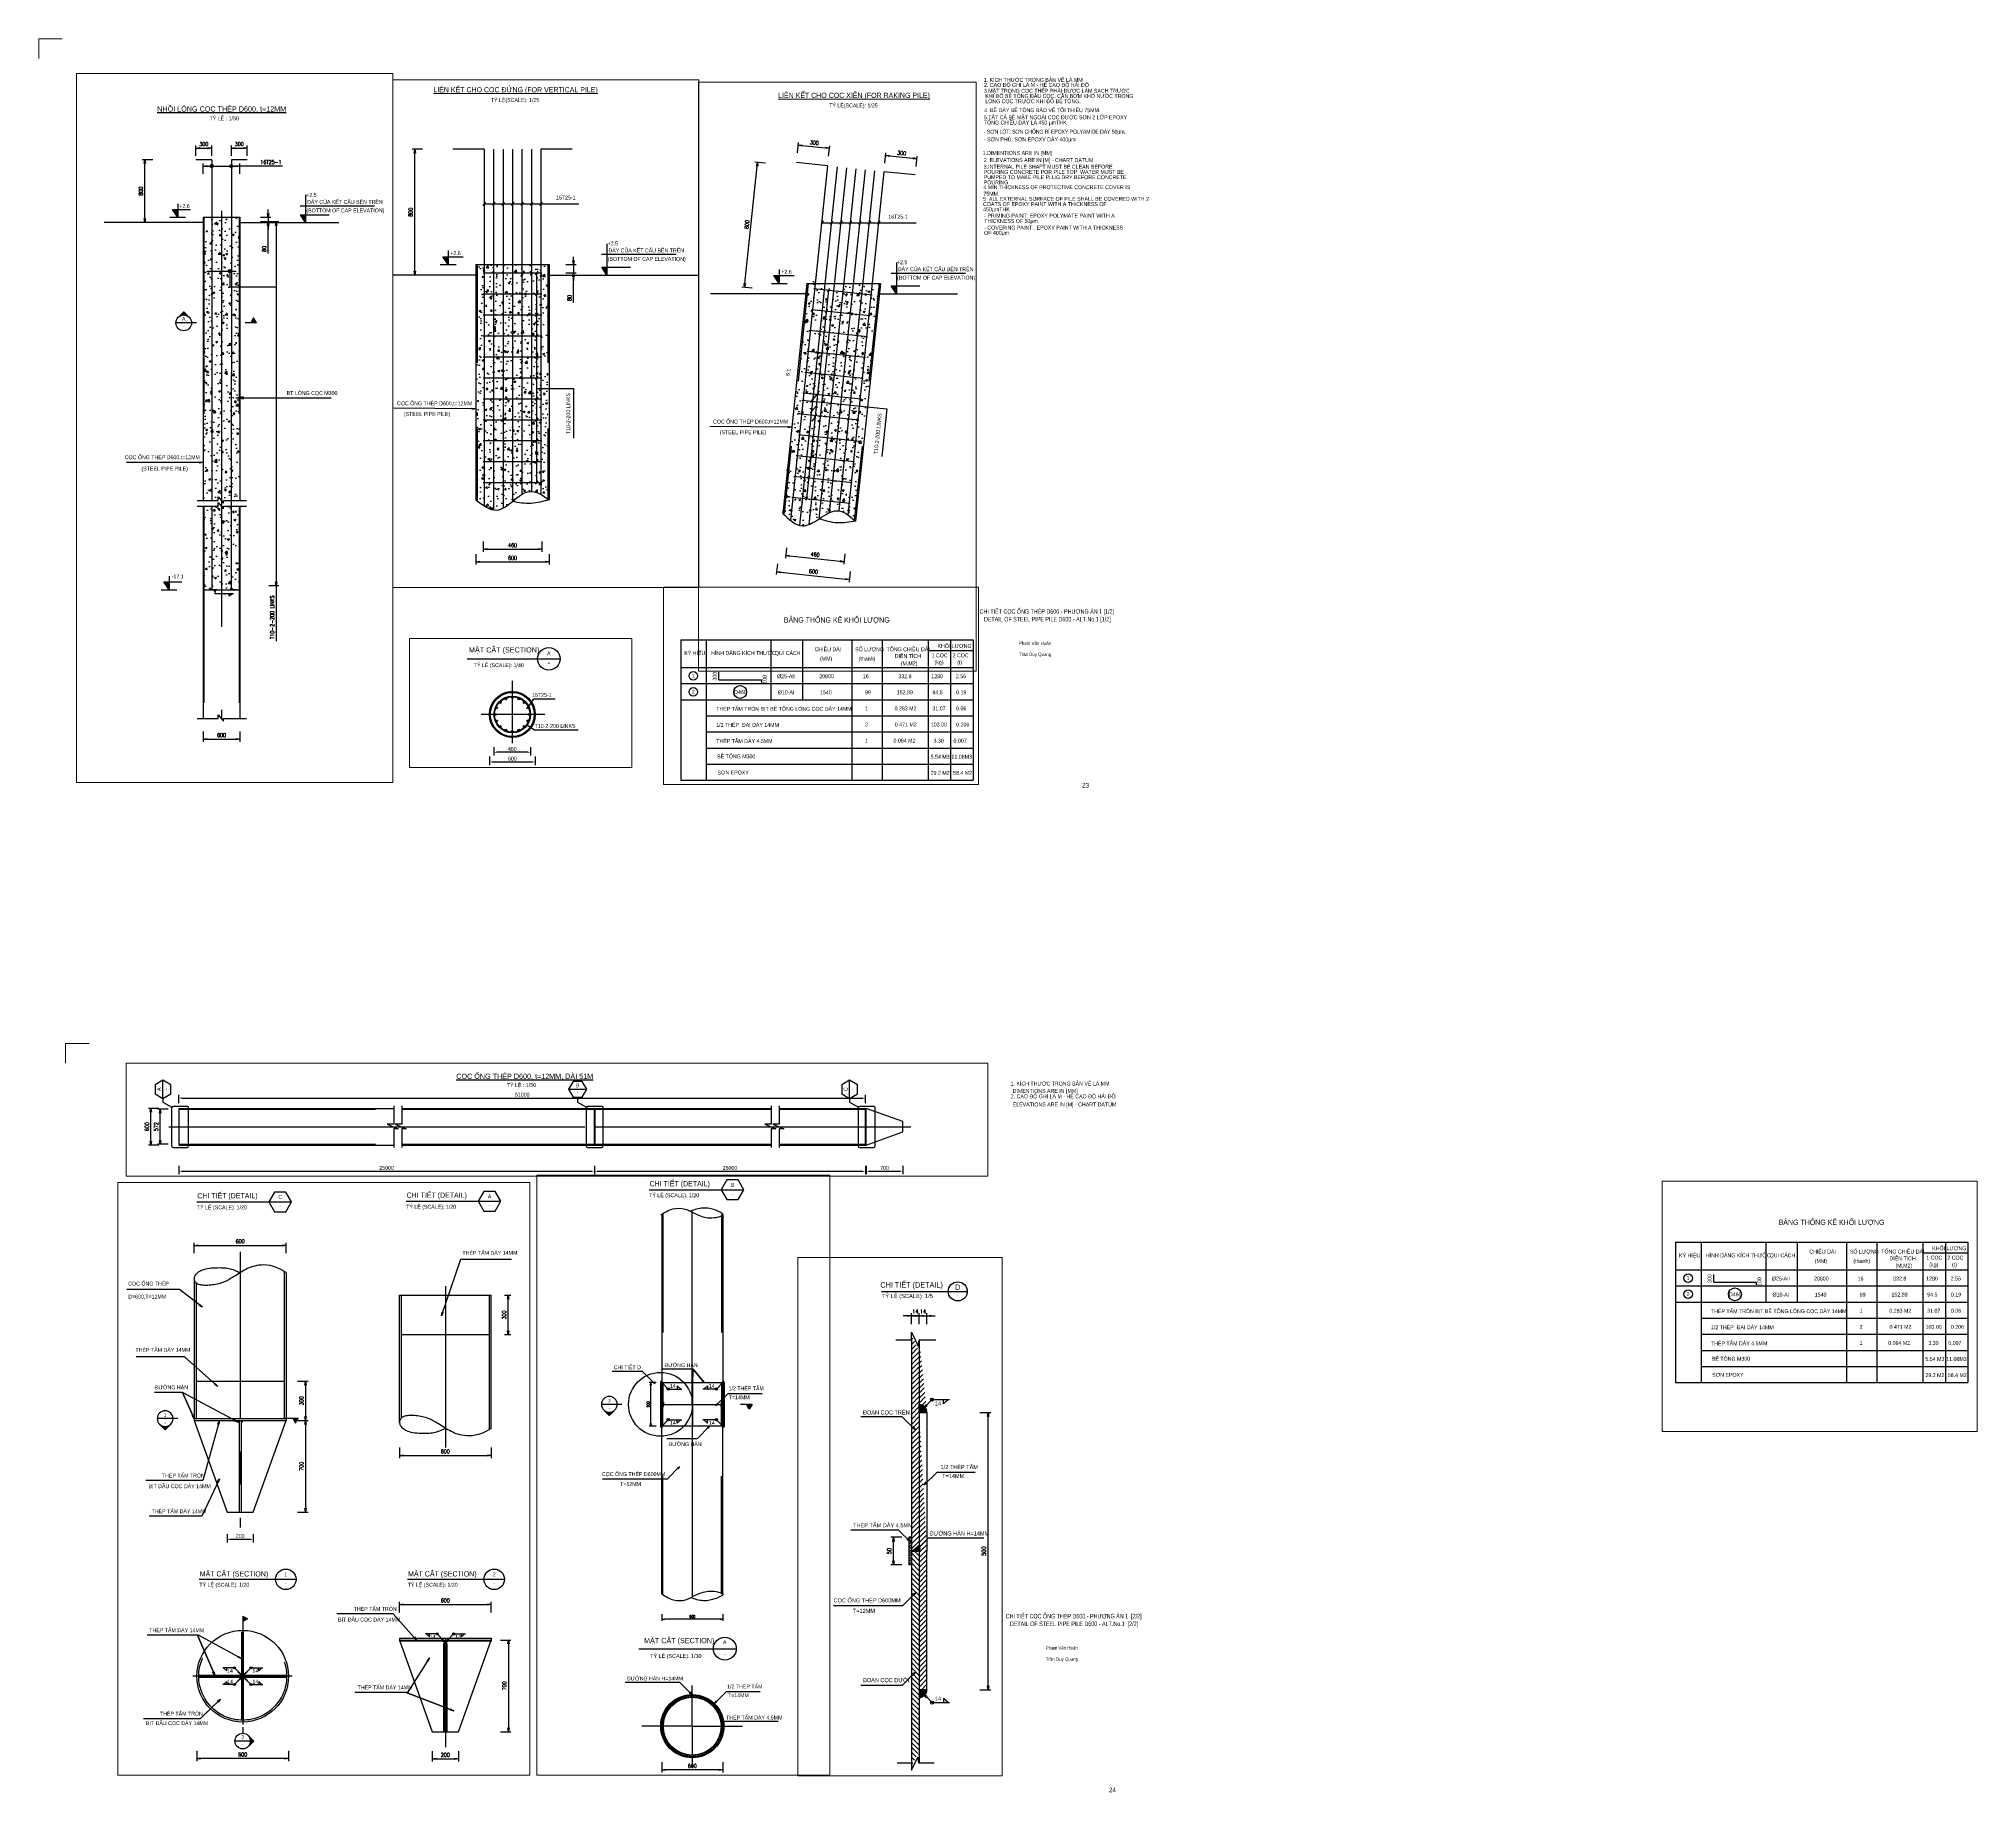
# Paper-space layout 'PRINT_A3' of a CAD drawing. Header units: millimetres. Extents: x -700 to 40, y -695 to -25.
# The model-space entities are those that its viewports show. They can reach past a viewport. Long polylines and large blocks are cut down to what shows.
import ezdxf
from ezdxf.enums import TextEntityAlignment as Align

# ---------------------------------------------------------------- set-up
doc = ezdxf.new("R2010")
doc.units = ezdxf.units.MM
doc.linetypes.add('CENTER', pattern=[50.8, 31.75, -6.35, 6.35, -6.35])
doc.linetypes.add('HIDDEN', pattern=[0.5, 0.3, -0.2])
for name, color, linetype in [('03_Dimension line', 4, 'Continuous'), ('ANN-SMTEXT', 4, 'Continuous'), ('BAO', 7, 'Continuous'), ('Big_Text_Note', 3, 'Continuous'), ('COC', 1, 'Continuous'), ('DIM', 4, 'Continuous'), ('DIM-HATCH', 2, 'Continuous'), ('DIM1', 4, 'Continuous'), ('ETEXT', 4, 'Continuous'), ('FRAME', 1, 'Continuous'), ('HATCH', 8, 'Continuous'), ('KHUAT', 8, 'HIDDEN'), ('MAINLINE', 1, 'Continuous'), ('MANH', 4, 'Continuous'), ('s-note', 2, 'Continuous'), ('TEXT', 3, 'Continuous'), ('Text_KT_E', 7, 'Continuous'), ('THEPCHU', 6, 'Continuous'), ('THEPDAI', 2, 'Continuous'), ('Truc', 1, 'CENTER')]:
    doc.layers.add(name, color=color, linetype=linetype)
doc.layers.add('Outline Light', color=7, linetype='Continuous', lineweight=15)
doc.styles.add('CARTOUCHE', font='vn_vni.shx')
doc.styles.add('dim', font='romans.shx', dxfattribs={"width": 0.8})
doc.styles.add('Ghi chu', font='vn_vni.shx', dxfattribs={"width": 0.8})
doc.styles.add('Kich Thuoc', font='vn_vni.shx', dxfattribs={"width": 0.8})
doc.styles.add('Romans', font='vn_vni.shx', dxfattribs={"width": 0.8})
doc.styles.get("Standard").update_dxf_attribs({"font": 'vn_vni.shx'})
doc.styles.add('TXT3', font='vn_vni.shx', dxfattribs={"width": 0.8})
doc.styles.add('TXT5', font='vn_vni.shx', dxfattribs={"width": 0.8})
doc.styles.add('VN_VNI', font='vn_vni.shx', dxfattribs={"width": 0.8})
doc.dimstyles.new('100', dxfattribs={"dimscale": 100, "dimtxt": 1.5, "dimasz": 1.5, "dimexe": 1, "dimexo": 1, "dimgap": 0.8, "dimtad": 1, "dimdec": 0, "dimzin": 0, "dimdsep": 46, "dimtxsty": 'dim', "dimblk": 'OPEN', "dimcen": 0.09, "dimdle": 0.15, "dimclrd": 256, "dimclre": 256, "dimclrt": 4, "dimadec": 0, "dimazin": 0, "dimtfac": 1, "dimtdec": 0, "dimtix": 1, "dimtmove": 1, "dimatfit": 3, "dimldrblk": 'OPEN', "dimfxl": 3, "dimfxlon": 1, "dimtolj": 1, "dimtzin": 0, "dimarcsym": 0})
doc.dimstyles.new('20', dxfattribs={"dimscale": 20, "dimtxt": 1.5, "dimasz": 1.5, "dimexe": 1, "dimexo": 1, "dimgap": 0.8, "dimtad": 1, "dimdec": 0, "dimzin": 0, "dimdsep": 46, "dimtxsty": 'dim', "dimblk": 'OPEN', "dimcen": 0.09, "dimdle": 0.15, "dimclrt": 4, "dimadec": 0, "dimazin": 0, "dimtfac": 1, "dimtdec": 0, "dimtix": 1, "dimtmove": 1, "dimatfit": 3, "dimldrblk": 'OPEN', "dimfxl": 3, "dimfxlon": 1, "dimtolj": 1, "dimtzin": 0, "dimarcsym": 0})
doc.dimstyles.new('25', dxfattribs={"dimscale": 25, "dimtxt": 1.5, "dimasz": 1.5, "dimexe": 1, "dimexo": 1, "dimgap": 0.8, "dimtad": 1, "dimdec": 0, "dimzin": 0, "dimdsep": 46, "dimtxsty": 'dim', "dimblk": 'OPEN', "dimcen": 0.09, "dimdle": 0.15, "dimclrt": 4, "dimadec": 0, "dimazin": 0, "dimtfac": 1, "dimtdec": 0, "dimtix": 1, "dimtmove": 1, "dimatfit": 3, "dimldrblk": 'OPEN', "dimfxl": 3, "dimfxlon": 1, "dimtolj": 1, "dimtzin": 0, "dimarcsym": 0})
doc.dimstyles.new('30', dxfattribs={"dimscale": 30, "dimtxt": 1.5, "dimasz": 1.5, "dimexe": 1, "dimexo": 1, "dimgap": 0.8, "dimtad": 1, "dimdec": 0, "dimzin": 0, "dimdsep": 46, "dimtxsty": 'dim', "dimblk": 'OPEN', "dimcen": 0.09, "dimdle": 0.15, "dimclrd": 256, "dimclre": 256, "dimclrt": 4, "dimadec": 0, "dimazin": 0, "dimtfac": 1, "dimtdec": 0, "dimtix": 1, "dimtmove": 1, "dimatfit": 3, "dimldrblk": 'OPEN', "dimfxl": 3, "dimfxlon": 1, "dimtolj": 1, "dimtzin": 0, "dimarcsym": 0})
doc.dimstyles.new('5', dxfattribs={"dimscale": 5, "dimtxt": 1.5, "dimasz": 1.5, "dimexe": 1, "dimexo": 1, "dimgap": 0.8, "dimtad": 1, "dimdec": 0, "dimzin": 0, "dimdsep": 46, "dimtxsty": 'dim', "dimblk": 'OPEN', "dimcen": 0.09, "dimdle": 0.15, "dimclrd": 256, "dimclre": 256, "dimclrt": 4, "dimadec": 0, "dimazin": 0, "dimtfac": 1, "dimtdec": 0, "dimtix": 1, "dimtmove": 1, "dimatfit": 3, "dimldrblk": 'OPEN', "dimfxl": 3, "dimfxlon": 1, "dimtolj": 1, "dimtzin": 0, "dimarcsym": 0})
doc.dimstyles.new('50', dxfattribs={"dimscale": 50, "dimtxt": 1.5, "dimasz": 1.5, "dimexe": 1, "dimexo": 1, "dimgap": 0.8, "dimtad": 1, "dimdec": 0, "dimzin": 0, "dimdsep": 46, "dimtxsty": 'dim', "dimblk": 'OPEN', "dimcen": 0.09, "dimdle": 0.15, "dimclrd": 256, "dimclre": 256, "dimclrt": 4, "dimadec": 0, "dimazin": 0, "dimtfac": 1, "dimtdec": 0, "dimtix": 1, "dimtmove": 1, "dimatfit": 3, "dimldrblk": 'OPEN', "dimfxl": 3, "dimfxlon": 1, "dimtolj": 1, "dimtzin": 0, "dimarcsym": 0})
doc.dimstyles.get("Standard").update_dxf_attribs({"dimscale": 0, "dimtxt": 1.5, "dimasz": 1, "dimexe": 1.2, "dimexo": 0, "dimgap": 0.5, "dimtad": 1, "dimdec": 0, "dimzin": 0, "dimdsep": 46, "dimtxsty": 'Kich Thuoc', "dimcen": 0.09, "dimclrd": 4, "dimclre": 4, "dimclrt": 4, "dimadec": 0, "dimazin": 0, "dimtfac": 1, "dimtdec": 0, "dimtix": 1, "dimtofl": 0, "dimtmove": 0, "dimatfit": 3, "dimfxl": 2, "dimfxlon": 1, "dimtolj": 1, "dimtzin": 0, "dimarcsym": 0})
pattern_1 = [(50, (0, 0), (182.18467, -15.93909), [19.05, -209.55]), (355, (0, 0), (-35.24283, 191.05664), [15.24, -167.64]), (100.451, (15.18, -1.33), (146.9425, 175.1167), [16.19, -178.09]), (46.1842, (0, 50.8), (271.07904, -42.04233), [28.575, -314.325]), (96.6356, (22.6, 47.3), (237.40423, 247.42556), [24.285, -267.135]), (351.184, (0, 50.8), (237.4046, 247.4251), [22.86, -251.46]), (21, (25.4, 38.1), (151.61488, -102.26552), [19.05, -209.55]), (326, (25.4, 38.1), (61.80203, 184.18797), [15.24, -167.64]), (71.4514, (38.03, 29.58), (213.4165, 81.92286), [16.19, -178.09]), (37.5, (0, 0), (3.088603, 84.55504), [0, -165.608, 0, -170.18, 0, -168.275]), (7.5, (0, 0), (66.81966, 100.180575), [0, -97.028, 0, -161.798, 0, -64.135]), (327.5, (-56.64, 0), (135.590595, -5.728744), [0, -63.5, 0, -198.12, 0, -262.89]), (317.5, (-82.04, 0), (148.12918, 25.42649), [0, -82.55, 0, -131.572, 0, -186.69])]

# ---------------------------------------------------------------- blocks, each defined once
blk = doc.blocks.new('Title & Name')
at = {"layer": 'FRAME', "color": 1, "style": 'VN_VNI', "width": 0.8, "flags": 4}
blk.add_attdef('<TITLE_&_NAME>', text='', height=2.5, dxfattribs=at).set_placement((1.3, 4.5), align=Align.MIDDLE_LEFT)
blk = doc.blocks.new('_OPEN')
at = {"color": 0, "linetype": 'ByBlock'}
for p, q in [((-1, 0.167), (0, 0)), ((0, 0), (-1, -0.167)), ((0, 0), (-1, 0))]:
    blk.add_line(p, q, dxfattribs=at)
blk = doc.blocks.new('*D16')
at = {"layer": 'Defpoints', "color": 0, "ltscale": 5}
for p in [(-42882, 132595.5), (-42770.8, 132595.5), (-42770.8, 132095.5)]:
    blk.add_point(p, dxfattribs=at)
at = {"layer": 'DIM', "color": 0, "lineweight": -2, "ltscale": 5}
for p, q in [((-42822, 132595.5), (-42902, 132595.5)), ((-42882, 132125.5), (-42882, 132565.5)), ((-42822, 132095.5), (-42902, 132095.5))]:
    blk.add_line(p, q, dxfattribs=at)
at = {"layer": 'DIM', "color": 0, "lineweight": -2, "ltscale": 5, "xscale": 30, "yscale": 30, "zscale": 30}
for p, rotation in [((-42882, 132595.5), 90), ((-42882, 132095.5), 270)]:
    blk.add_blockref('_OPEN', p, dxfattribs=dict(at, rotation=rotation))
at = {"layer": 'DIM', "color": 4, "ltscale": 5, "insert": (-42913, 132345.5), "char_height": 30, "attachment_point": 5, "rotation": 90, "style": 'dim'}
blk.add_mtext('\\A1;500', dxfattribs=at)
blk = doc.blocks.new('*D17')
at = {"layer": '03_Dimension line', "color": 0, "lineweight": -2, "ltscale": 5}
for p, q in [((-42756.8, 129944.8), (-42756.8, 129864.8)), ((-42056.8, 129944.8), (-42056.8, 129864.8)), ((-42086.8, 129884.8), (-42726.8, 129884.8))]:
    blk.add_line(p, q, dxfattribs=at)
at = {"layer": 'Defpoints', "color": 0, "ltscale": 5}
for p in [(-42756.8, 130173.4), (-42056.8, 130173.4), (-42756.8, 129884.8)]:
    blk.add_point(p, dxfattribs=at)
at = {"layer": '03_Dimension line', "color": 0, "lineweight": -2, "ltscale": 5, "xscale": 30, "yscale": 30, "zscale": 30}
for p, rotation in [((-42756.8, 129884.8), 180.0000000000012), ((-42056.8, 129884.8), 1.199e-12)]:
    blk.add_blockref('_OPEN', p, dxfattribs=dict(at, rotation=rotation))
at = {"layer": '03_Dimension line', "color": 4, "ltscale": 5, "insert": (-42406.8, 129915.8), "char_height": 30, "attachment_point": 5, "style": 'dim'}
blk.add_mtext('\\A1;600', dxfattribs=at)
blk = doc.blocks.new('*D18')
at = {"layer": 'Defpoints', "color": 0, "ltscale": 5}
for p in [(-42756.8, 128660.2), (-42056.8, 128660.2), (-42756.8, 128158.8)]:
    blk.add_point(p, dxfattribs=at)
at = {"layer": 'DIM', "lineweight": -2, "ltscale": 5}
for p, q in [((-42756.8, 128248.8), (-42756.8, 128128.8)), ((-42056.8, 128248.8), (-42056.8, 128128.8)), ((-42101.8, 128158.8), (-42711.8, 128158.8))]:
    blk.add_line(p, q, dxfattribs=at)
at = {"layer": 'DIM', "lineweight": -2, "ltscale": 5, "xscale": 45, "yscale": 45, "zscale": 45, "rotation": 180}
blk.add_blockref('_OPEN', (-42756.8, 128158.8), dxfattribs=at)
at = {"layer": 'DIM', "lineweight": -2, "ltscale": 5, "xscale": 45, "yscale": 45, "zscale": 45}
blk.add_blockref('_OPEN', (-42056.8, 128158.8), dxfattribs=at)
at = {"layer": 'DIM', "color": 4, "ltscale": 5, "insert": (-42406.8, 128205.3), "char_height": 45, "attachment_point": 5, "style": 'dim'}
blk.add_mtext('\\A1;600', dxfattribs=at)
blk = doc.blocks.new('*D27')
at = {"layer": '03_Dimension line', "lineweight": -2, "ltscale": 5}
for p, q in [((-38697.8, 134201.4), (-38677.8, 134201.4)), ((-38682.8, 133708.9), (-38682.8, 134193.9)), ((-38697.8, 133701.4), (-38677.8, 133701.4))]:
    blk.add_line(p, q, dxfattribs=at)
at = {"layer": 'Defpoints', "color": 0, "ltscale": 5}
for p in [(-38788.6, 134201.4), (-38682.8, 134201.4), (-38788.6, 133701.4)]:
    blk.add_point(p, dxfattribs=at)
at = {"layer": '03_Dimension line', "lineweight": -2, "ltscale": 5, "xscale": 7.5, "yscale": 7.5, "zscale": 7.5}
for p, rotation in [((-38682.8, 134201.4), 89.99960046437998), ((-38682.8, 133701.4), 269.99960046438)]:
    blk.add_blockref('_OPEN', p, dxfattribs=dict(at, rotation=rotation))
at = {"layer": '03_Dimension line', "color": 4, "ltscale": 5, "insert": (-38690.5, 133951.4), "char_height": 7.5, "attachment_point": 5, "rotation": 89.9996, "style": 'dim'}
blk.add_mtext('\\A1;500', dxfattribs=at)
blk = doc.blocks.new('*D28')
at = {"layer": '03_Dimension line', "lineweight": -2, "ltscale": 5}
for p, q in [((-38821, 134360.4), (-38821, 134380.4)), ((-38807, 134360.4), (-38807, 134380.4)), ((-38828.5, 134375.4), (-38836, 134375.4)), ((-38821, 134375.4), (-38807, 134375.4)), ((-38799.5, 134375.4), (-38792, 134375.4))]:
    blk.add_line(p, q, dxfattribs=at)
at = {"layer": 'Defpoints', "color": 0, "ltscale": 5}
for p in [(-38807, 134375.4), (-38821, 134332.1), (-38807, 134332.1)]:
    blk.add_point(p, dxfattribs=at)
at = {"layer": '03_Dimension line', "lineweight": -2, "ltscale": 5, "xscale": 7.5, "yscale": 7.5, "zscale": 7.5}
for p, rotation in [((-38821, 134375.4), 359.9867180711435), ((-38807, 134375.4), 179.9867180711435)]:
    blk.add_blockref('_OPEN', p, dxfattribs=dict(at, rotation=rotation))
at = {"layer": '03_Dimension line', "color": 4, "ltscale": 5, "insert": (-38814, 134383.2), "char_height": 7.5, "attachment_point": 5, "rotation": 359.9867, "style": 'dim'}
blk.add_mtext('\\A1;14', dxfattribs=at)
blk = doc.blocks.new('*D29')
at = {"layer": '03_Dimension line', "lineweight": -2, "ltscale": 5}
for p, q in [((-38807, 134360.4), (-38807, 134380.4)), ((-38793, 134360.4), (-38793, 134380.4)), ((-38814.5, 134375.4), (-38822, 134375.4)), ((-38807, 134375.4), (-38793, 134375.4)), ((-38785.5, 134375.4), (-38778, 134375.4))]:
    blk.add_line(p, q, dxfattribs=at)
at = {"layer": 'Defpoints', "color": 0, "ltscale": 5}
for p in [(-38793, 134375.4), (-38807, 134201.4), (-38793, 134201.4)]:
    blk.add_point(p, dxfattribs=at)
at = {"layer": '03_Dimension line', "lineweight": -2, "ltscale": 5, "xscale": 7.5, "yscale": 7.5, "zscale": 7.5}
blk.add_blockref('_OPEN', (-38807, 134375.4), dxfattribs=at)
at = {"layer": '03_Dimension line', "lineweight": -2, "ltscale": 5, "xscale": 7.5, "yscale": 7.5, "zscale": 7.5, "rotation": 180}
blk.add_blockref('_OPEN', (-38793, 134375.4), dxfattribs=at)
at = {"layer": '03_Dimension line', "color": 4, "ltscale": 5, "insert": (-38800, 134383.2), "char_height": 7.5, "attachment_point": 5, "style": 'dim'}
blk.add_mtext('\\A1;14', dxfattribs=at)
blk = doc.blocks.new('*D33')
at = {"layer": 'Defpoints', "color": 0}
for p in [(-16921.3, 133408), (-17621.3, 133241.7), (-16921.3, 133241.7)]:
    blk.add_point(p, dxfattribs=at)
at = {"layer": 'DIM', "color": 0, "lineweight": -2}
for p, q in [((-17621.3, 133348), (-17621.3, 133428)), ((-17591.3, 133408), (-16951.3, 133408)), ((-16921.3, 133348), (-16921.3, 133428))]:
    blk.add_line(p, q, dxfattribs=at)
at = {"layer": 'DIM', "color": 0, "lineweight": -2, "xscale": 30, "yscale": 30, "zscale": 30, "rotation": 180}
blk.add_blockref('_OPEN', (-17621.3, 133408), dxfattribs=at)
at = {"layer": 'DIM', "color": 0, "lineweight": -2, "xscale": 30, "yscale": 30, "zscale": 30}
blk.add_blockref('_OPEN', (-16921.3, 133408), dxfattribs=at)
at = {"layer": 'DIM', "color": 4, "insert": (-17271.3, 133439), "char_height": 30, "attachment_point": 5, "style": 'dim'}
blk.add_mtext('\\A1;600', dxfattribs=at)
blk = doc.blocks.new('*D34')
at = {"layer": 'Defpoints', "color": 0}
for p in [(-17371.3, 132379.9), (-17171.3, 132379.9), (-17171.3, 132229.3)]:
    blk.add_point(p, dxfattribs=at)
at = {"layer": 'DIM', "color": 0, "lineweight": -2}
for p, q in [((-17371.3, 132289.3), (-17371.3, 132209.3)), ((-17171.3, 132289.3), (-17171.3, 132209.3)), ((-17341.3, 132229.3), (-17201.3, 132229.3))]:
    blk.add_line(p, q, dxfattribs=at)
at = {"layer": 'DIM', "color": 0, "lineweight": -2, "xscale": 30, "yscale": 30, "zscale": 30, "rotation": 180}
blk.add_blockref('_OPEN', (-17371.3, 132229.3), dxfattribs=at)
at = {"layer": 'DIM', "color": 0, "lineweight": -2, "xscale": 30, "yscale": 30, "zscale": 30}
blk.add_blockref('_OPEN', (-17171.3, 132229.3), dxfattribs=at)
at = {"layer": 'DIM', "color": 4, "insert": (-17271.3, 132260.3), "char_height": 30, "attachment_point": 5, "style": 'dim'}
blk.add_mtext('\\A1;200', dxfattribs=at)
blk = doc.blocks.new('*D35')
at = {"layer": 'Defpoints', "color": 0}
for p in [(-16840.8, 135768.4), (-16792, 135768.4), (-16840.8, 135468.4)]:
    blk.add_point(p, dxfattribs=at)
at = {"layer": 'DIM', "color": 0, "lineweight": -2}
for p, q in [((-16820.8, 135768.4), (-16772, 135768.4)), ((-16792, 135498.4), (-16792, 135738.4)), ((-16820.8, 135468.4), (-16772, 135468.4))]:
    blk.add_line(p, q, dxfattribs=at)
at = {"layer": 'DIM', "color": 0, "lineweight": -2, "xscale": 30, "yscale": 30, "zscale": 30}
for p, rotation in [((-16792, 135768.4), 90), ((-16792, 135468.4), 270)]:
    blk.add_blockref('_OPEN', p, dxfattribs=dict(at, rotation=rotation))
at = {"layer": 'DIM', "color": 4, "insert": (-16823, 135618.4), "char_height": 30, "attachment_point": 5, "rotation": 90, "style": 'dim'}
blk.add_mtext('\\A1;300', dxfattribs=at)
blk = doc.blocks.new('*D36')
at = {"layer": 'Defpoints', "color": 0}
for p in [(-18938.1, 134056.2), (-18738.1, 134056.2), (-18738.1, 133905.7)]:
    blk.add_point(p, dxfattribs=at)
at = {"layer": 'DIM', "color": 4, "lineweight": -2}
for p, q in [((-18938.1, 133945.7), (-18938.1, 133881.7)), ((-18738.1, 133945.7), (-18738.1, 133881.7)), ((-18918.1, 133905.7), (-18758.1, 133905.7))]:
    blk.add_line(p, q, dxfattribs=at)
at = {"layer": 'DIM', "color": 4}
for points in [[(-18918.1, 133909), (-18918.1, 133902.3), (-18938.1, 133905.7)], [(-18758.1, 133909), (-18758.1, 133902.3), (-18738.1, 133905.7)]]:
    blk.add_solid(points, dxfattribs=at)
at = {"layer": 'DIM', "color": 4, "insert": (-18838.1, 133930.7), "char_height": 30, "attachment_point": 5, "style": 'Kich Thuoc'}
blk.add_mtext('\\A1;200', dxfattribs=at)
blk = doc.blocks.new('*D37')
at = {"layer": 'Defpoints', "color": 0}
for p in [(-18478.3, 134813.1), (-18478.3, 134113.1), (-18339.5, 134113.1)]:
    blk.add_point(p, dxfattribs=at)
at = {"layer": 'DIM', "color": 0, "lineweight": -2}
for p, q in [((-18399.5, 134813.1), (-18319.5, 134813.1)), ((-18339.5, 134783.1), (-18339.5, 134143.1)), ((-18399.5, 134113.1), (-18319.5, 134113.1))]:
    blk.add_line(p, q, dxfattribs=at)
at = {"layer": 'DIM', "color": 0, "lineweight": -2, "xscale": 30, "yscale": 30, "zscale": 30}
for p, rotation in [((-18339.5, 134813.1), 90), ((-18339.5, 134113.1), 270)]:
    blk.add_blockref('_OPEN', p, dxfattribs=dict(at, rotation=rotation))
at = {"layer": 'DIM', "color": 4, "insert": (-18370.5, 134463.1), "char_height": 30, "attachment_point": 5, "rotation": 90, "style": 'dim'}
blk.add_mtext('\\A1;700', dxfattribs=at)
blk = doc.blocks.new('*D30')
at = {"layer": 'Defpoints', "color": 0}
for p in [(-17621.3, 134689.3), (-16921.3, 134687.4), (-16921.3, 134545.6)]:
    blk.add_point(p, dxfattribs=at)
at = {"layer": 'DIM', "color": 0, "lineweight": -2}
for p, q in [((-17621.3, 134605.6), (-17621.3, 134525.6)), ((-16921.3, 134605.6), (-16921.3, 134525.6)), ((-17591.3, 134545.6), (-16951.3, 134545.6))]:
    blk.add_line(p, q, dxfattribs=at)
at = {"layer": 'DIM', "color": 0, "lineweight": -2, "xscale": 30, "yscale": 30, "zscale": 30, "rotation": 180}
blk.add_blockref('_OPEN', (-17621.3, 134545.6), dxfattribs=at)
at = {"layer": 'DIM', "color": 0, "lineweight": -2, "xscale": 30, "yscale": 30, "zscale": 30}
blk.add_blockref('_OPEN', (-16921.3, 134545.6), dxfattribs=at)
at = {"layer": 'DIM', "color": 4, "insert": (-17271.3, 134576.6), "char_height": 30, "attachment_point": 5, "style": 'dim'}
blk.add_mtext('\\A1;600', dxfattribs=at)
blk = doc.blocks.new('*D31')
at = {"layer": 'Defpoints', "color": 0}
for p in [(-18478.3, 135113.1), (-18478.3, 134813.1), (-18339.5, 134813.1)]:
    blk.add_point(p, dxfattribs=at)
at = {"layer": 'DIM', "color": 0, "lineweight": -2}
for p, q in [((-18399.5, 135113.1), (-18319.5, 135113.1)), ((-18339.5, 135083.1), (-18339.5, 134843.1)), ((-18399.5, 134813.1), (-18319.5, 134813.1))]:
    blk.add_line(p, q, dxfattribs=at)
at = {"layer": 'DIM', "color": 0, "lineweight": -2, "xscale": 30, "yscale": 30, "zscale": 30}
for p, rotation in [((-18339.5, 135113.1), 90), ((-18339.5, 134813.1), 270)]:
    blk.add_blockref('_OPEN', p, dxfattribs=dict(at, rotation=rotation))
at = {"layer": 'DIM', "color": 4, "insert": (-18370.5, 134963.1), "char_height": 30, "attachment_point": 5, "rotation": 90, "style": 'dim'}
blk.add_mtext('\\A1;300', dxfattribs=at)
blk = doc.blocks.new('*D32')
at = {"layer": 'Defpoints', "color": 0}
for p in [(-18488.1, 136149.4), (-19188.1, 136005.7), (-18488.1, 136007.6)]:
    blk.add_point(p, dxfattribs=at)
at = {"layer": 'DIM', "color": 0, "lineweight": -2}
for p, q in [((-19188.1, 136089.4), (-19188.1, 136169.4)), ((-18488.1, 136089.4), (-18488.1, 136169.4)), ((-19158.1, 136149.4), (-18518.1, 136149.4))]:
    blk.add_line(p, q, dxfattribs=at)
at = {"layer": 'DIM', "color": 0, "lineweight": -2, "xscale": 30, "yscale": 30, "zscale": 30, "rotation": 180}
blk.add_blockref('_OPEN', (-19188.1, 136149.4), dxfattribs=at)
at = {"layer": 'DIM', "color": 0, "lineweight": -2, "xscale": 30, "yscale": 30, "zscale": 30}
blk.add_blockref('_OPEN', (-18488.1, 136149.4), dxfattribs=at)
at = {"layer": 'DIM', "color": 4, "insert": (-18838.1, 136180.4), "char_height": 30, "attachment_point": 5, "style": 'dim'}
blk.add_mtext('\\A1;600', dxfattribs=at)
blk = doc.blocks.new('SECTION_04')
for p, q in [((8.44, 0), (4.67, 3.77)), ((4.69, 3.74), (4.69, 3.75)), ((4.77, 3.63), (4.77, 3.66)), ((4.86, 3.52), (4.86, 3.58)), ((4.94, 3.4), (4.94, 3.5)), ((8.44, 0), (4.67, -3.77)), ((5.02, 3.28), (5.02, 3.41)), ((5.11, 3.15), (5.11, 3.33)), ((5.19, 3.01), (5.19, 3.25)), ((5.27, 2.86), (5.27, 3.16)), ((5.36, 2.7), (5.36, 3.08)), ((5.44, 2.53), (5.44, 3)), ((5.52, 2.34), (5.52, 2.91)), ((5.61, 2.13), (5.61, 2.83)), ((5.69, 1.9), (5.69, 2.75)), ((5.77, 1.63), (5.77, 2.66)), ((5.86, 1.3), (5.86, 2.58)), ((5.94, 0.84), (5.94, 2.5)), ((6.02, -2.41), (6.02, 2.41)), ((6.11, -2.33), (6.11, 2.33)), ((6.19, -2.25), (6.19, 2.25)), ((6.27, -2.16), (6.27, 2.16)), ((6.36, -2.08), (6.36, 2.08)), ((6.44, -2), (6.44, 2)), ((6.52, -1.91), (6.52, 1.91)), ((6.61, -1.83), (6.61, 1.83)), ((6.69, -1.75), (6.69, 1.75)), ((6.77, -1.66), (6.77, 1.66)), ((6.86, -1.58), (6.86, 1.58)), ((6.94, -1.5), (6.94, 1.5)), ((7.02, -1.41), (7.02, 1.41)), ((7.11, -1.33), (7.11, 1.33)), ((7.19, -1.25), (7.19, 1.25)), ((7.27, -1.16), (7.27, 1.16)), ((7.36, -1.08), (7.36, 1.08)), ((7.44, -1), (7.44, 1)), ((7.52, -0.91), (7.52, 0.91)), ((7.61, -0.83), (7.61, 0.83)), ((7.69, -0.75), (7.69, 0.75)), ((7.77, -0.66), (7.77, 0.66)), ((7.86, -0.58), (7.86, 0.58)), ((7.94, -0.5), (7.94, 0.5)), ((8.02, -0.41), (8.02, 0.41)), ((8.11, -0.33), (8.11, 0.33)), ((8.19, -0.25), (8.19, 0.25)), ((8.27, -0.16), (8.27, 0.16)), ((8.36, -0.08), (8.36, 0.08)), ((6, 0), (-6, 0)), ((4.94, -3.5), (4.94, -3.4)), ((5.02, -3.41), (5.02, -3.28)), ((5.11, -3.33), (5.11, -3.15)), ((5.19, -3.25), (5.19, -3.01)), ((5.27, -3.16), (5.27, -2.86)), ((5.36, -3.08), (5.36, -2.7)), ((5.44, -3), (5.44, -2.53)), ((5.52, -2.91), (5.52, -2.34)), ((5.61, -2.83), (5.61, -2.13)), ((5.69, -2.75), (5.69, -1.9)), ((5.77, -2.66), (5.77, -1.63)), ((5.86, -2.58), (5.86, -1.3)), ((5.94, -2.5), (5.94, -0.84)), ((4.69, -3.75), (4.69, -3.74)), ((4.77, -3.66), (4.77, -3.63)), ((4.86, -3.58), (4.86, -3.52))]:
    blk.add_line(p, q)
blk.add_circle((0, 0), 6)
at = {"layer": 'Big_Text_Note', "color": 6, "style": 'TXT5', "width": 0.8}
blk.add_attdef('A', text='', height=4, dxfattribs=at).set_placement((0, 3), align=Align.MIDDLE_CENTER)
at = {"layer": 'Big_Text_Note', "color": 3, "style": 'Romans', "width": 0.8}
blk.add_attdef('-', text='', height=2.08, dxfattribs=at).set_placement((0, -2.5), align=Align.MIDDLE_CENTER)
blk = doc.blocks.new('*D38')
at = {"layer": '03_Dimension line', "color": 0, "lineweight": -2, "ltscale": 5}
for p, q in [((-19168.8, 132291.8), (-19168.8, 132211.8)), ((-18468.8, 132291.8), (-18468.8, 132211.8)), ((-18498.8, 132231.8), (-19138.8, 132231.8))]:
    blk.add_line(p, q, dxfattribs=at)
at = {"layer": 'Defpoints', "color": 0, "ltscale": 5}
for p in [(-19168.8, 132860.8), (-18468.8, 132860.8), (-19168.8, 132231.8)]:
    blk.add_point(p, dxfattribs=at)
at = {"layer": '03_Dimension line', "color": 0, "lineweight": -2, "ltscale": 5, "xscale": 30, "yscale": 30, "zscale": 30, "rotation": 180}
blk.add_blockref('_OPEN', (-19168.8, 132231.8), dxfattribs=at)
at = {"layer": '03_Dimension line', "color": 0, "lineweight": -2, "ltscale": 5, "xscale": 30, "yscale": 30, "zscale": 30}
blk.add_blockref('_OPEN', (-18468.8, 132231.8), dxfattribs=at)
at = {"layer": '03_Dimension line', "color": 4, "ltscale": 5, "insert": (-18818.8, 132262.8), "char_height": 30, "attachment_point": 5, "style": 'dim'}
blk.add_mtext('\\A1;600', dxfattribs=at)
blk = doc.blocks.new('*D39')
at = {"layer": '03_Dimension line', "color": 0, "lineweight": -2, "ltscale": 5}
for p, q in [((-16850.3, 133136.8), (-16770.3, 133136.8)), ((-16790.3, 133106.8), (-16790.3, 132466.8)), ((-16850.3, 132436.8), (-16770.3, 132436.8))]:
    blk.add_line(p, q, dxfattribs=at)
at = {"layer": 'Defpoints', "color": 0, "ltscale": 5}
for p in [(-16921.3, 133136.8), (-16921.3, 132436.8), (-16790.3, 132436.8)]:
    blk.add_point(p, dxfattribs=at)
at = {"layer": '03_Dimension line', "color": 0, "lineweight": -2, "ltscale": 5, "xscale": 30, "yscale": 30, "zscale": 30}
for p, rotation in [((-16790.3, 133136.8), 90), ((-16790.3, 132436.8), 270)]:
    blk.add_blockref('_OPEN', p, dxfattribs=dict(at, rotation=rotation))
at = {"layer": '03_Dimension line', "color": 4, "ltscale": 5, "insert": (-16821.3, 132786.8), "char_height": 30, "attachment_point": 5, "rotation": 90, "style": 'dim'}
blk.add_mtext('\\A1;700', dxfattribs=at)
blk = doc.blocks.new('*D49')
at = {"layer": '03_Dimension line', "color": 4, "lineweight": -2, "ltscale": 5}
for p, q in [((-6428.2, 112997.5), (-6428.2, 112869.5)), ((-5728.2, 112997.5), (-5728.2, 112869.5)), ((-6388.2, 112917.5), (-5768.2, 112917.5))]:
    blk.add_line(p, q, dxfattribs=at)
at = {"layer": '03_Dimension line', "color": 4, "ltscale": 5}
for points in [[(-6388.2, 112924.2), (-6388.2, 112910.9), (-6428.2, 112917.5)], [(-5768.2, 112924.2), (-5768.2, 112910.9), (-5728.2, 112917.5)]]:
    blk.add_solid(points, dxfattribs=at)
at = {"layer": 'Defpoints', "color": 0, "ltscale": 5}
for p in [(-6428.2, 113509.5), (-5728.2, 113509.5), (-5728.2, 112917.5)]:
    blk.add_point(p, dxfattribs=at)
at = {"layer": '03_Dimension line', "color": 4, "ltscale": 5, "insert": (-6078.2, 112967.5), "char_height": 60, "attachment_point": 5, "style": 'Kich Thuoc'}
blk.add_mtext('\\A1;600', dxfattribs=at)
blk = doc.blocks.new('*D50')
at = {"layer": 'Defpoints', "color": 0, "ltscale": 5}
for p in [(-6358.2, 113642.1), (-5798.2, 113642.1), (-6358.2, 113064.5)]:
    blk.add_point(p, dxfattribs=at)
at = {"layer": 'DIM', "color": 4, "lineweight": -2, "ltscale": 5}
for p, q in [((-6358.2, 113144.5), (-6358.2, 113016.5)), ((-5798.2, 113144.5), (-5798.2, 113016.5)), ((-5838.2, 113064.5), (-6318.2, 113064.5))]:
    blk.add_line(p, q, dxfattribs=at)
at = {"layer": 'DIM', "color": 4, "ltscale": 5}
for points in [[(-6318.2, 113071.2), (-6318.2, 113057.8), (-6358.2, 113064.5)], [(-5838.2, 113071.2), (-5838.2, 113057.8), (-5798.2, 113064.5)]]:
    blk.add_solid(points, dxfattribs=at)
at = {"layer": 'DIM', "color": 4, "ltscale": 5, "insert": (-6078.2, 113114.5), "char_height": 60, "attachment_point": 5, "style": 'Kich Thuoc'}
blk.add_mtext('\\A1;460', dxfattribs=at)
blk = doc.blocks.new('*D51')
at = {"layer": '03_Dimension line', "color": 0, "lineweight": -2, "ltscale": 5}
for p, q in [((2232.5, 127797.4), (2132.5, 127797.4)), ((2157.5, 126634.9), (2157.5, 127759.9)), ((2232.5, 126597.4), (2132.5, 126597.4))]:
    blk.add_line(p, q, dxfattribs=at)
at = {"layer": 'Defpoints', "color": 0, "ltscale": 5}
for p in [(2157.5, 127797.4), (2903.3, 127797.4), (2903.3, 126597.4)]:
    blk.add_point(p, dxfattribs=at)
at = {"layer": '03_Dimension line', "color": 0, "lineweight": -2, "ltscale": 5, "xscale": 37.5, "yscale": 37.5, "zscale": 37.5}
for p, rotation in [((2157.5, 127797.4), 90), ((2157.5, 126597.4), 270)]:
    blk.add_blockref('_OPEN', p, dxfattribs=dict(at, rotation=rotation))
at = {"layer": '03_Dimension line', "color": 4, "ltscale": 5, "insert": (2118.8, 127197.4), "char_height": 37.5, "attachment_point": 5, "rotation": 90, "style": 'dim'}
blk.add_mtext('\\A1;800', dxfattribs=at)
blk = doc.blocks.new('*D52')
at = {"layer": '03_Dimension line', "color": 0, "lineweight": -2, "ltscale": 5}
for p, q in [((2741.1, 123934.7), (2741.1, 123834.7)), ((3441.1, 123934.7), (3441.1, 123834.7)), ((2778.6, 123859.7), (3403.6, 123859.7))]:
    blk.add_line(p, q, dxfattribs=at)
at = {"layer": 'Defpoints', "color": 0, "ltscale": 5}
for p in [(2741.1, 124787.7), (3441.1, 124787.7), (3441.1, 123859.7)]:
    blk.add_point(p, dxfattribs=at)
at = {"layer": '03_Dimension line', "color": 0, "lineweight": -2, "ltscale": 5, "xscale": 37.5, "yscale": 37.5, "zscale": 37.5, "rotation": 180}
blk.add_blockref('_OPEN', (2741.1, 123859.7), dxfattribs=at)
at = {"layer": '03_Dimension line', "color": 0, "lineweight": -2, "ltscale": 5, "xscale": 37.5, "yscale": 37.5, "zscale": 37.5}
blk.add_blockref('_OPEN', (3441.1, 123859.7), dxfattribs=at)
at = {"layer": '03_Dimension line', "color": 4, "ltscale": 5, "insert": (3091.1, 123898.5), "char_height": 37.5, "attachment_point": 5, "style": 'dim'}
blk.add_mtext('\\A1;600', dxfattribs=at)
blk = doc.blocks.new('*D53')
at = {"layer": '03_Dimension line', "color": 0, "lineweight": -2, "ltscale": 5}
for p, q in [((9895.5, 124020), (9885.1, 123920.5)), ((9925, 123941.5), (10546.5, 123876.2)), ((10591.7, 123946.8), (10581.2, 123847.4))]:
    blk.add_line(p, q, dxfattribs=at)
at = {"layer": 'Defpoints', "color": 0, "ltscale": 5}
for p in [(9946.2, 124502.8), (10642.4, 124429.6), (10583.8, 123872.2)]:
    blk.add_point(p, dxfattribs=at)
at = {"layer": '03_Dimension line', "color": 0, "lineweight": -2, "ltscale": 5, "xscale": 37.5, "yscale": 37.5, "zscale": 37.5}
for p, rotation in [((9887.7, 123945.4), 173.9999999999732), ((10583.8, 123872.2), 353.9999999999732)]:
    blk.add_blockref('_OPEN', p, dxfattribs=dict(at, rotation=rotation))
at = {"layer": '03_Dimension line', "color": 4, "ltscale": 5, "insert": (10239.8, 123947.4), "char_height": 37.5, "attachment_point": 5, "rotation": 354, "style": 'dim'}
blk.add_mtext('\\A1;600', dxfattribs=at)
blk = doc.blocks.new('*D54')
at = {"layer": '03_Dimension line', "color": 0, "lineweight": -2, "ltscale": 5}
for p, q in [((3674.3, 126734.9), (3674.3, 126772.4)), ((3599.3, 126697.4), (3699.3, 126697.4)), ((3674.3, 126697.4), (3674.3, 126617.4)), ((3674.3, 126697.4), (3674.3, 126617.4)), ((3599.3, 126617.4), (3699.3, 126617.4)), ((3674.3, 126334.6), (3674.3, 126617.4)), ((3674.3, 126579.9), (3674.3, 126542.4))]:
    blk.add_line(p, q, dxfattribs=at)
at = {"layer": 'Defpoints', "color": 0, "ltscale": 5}
for p in [(2830.6, 126697.4), (2830.6, 126617.4), (3674.3, 126617.4)]:
    blk.add_point(p, dxfattribs=at)
at = {"layer": '03_Dimension line', "color": 0, "lineweight": -2, "ltscale": 5, "xscale": 37.5, "yscale": 37.5, "zscale": 37.5}
for p, rotation in [((3674.3, 126697.4), 270), ((3674.3, 126617.4), 90)]:
    blk.add_blockref('_OPEN', p, dxfattribs=dict(at, rotation=rotation))
at = {"layer": '03_Dimension line', "color": 4, "ltscale": 5, "insert": (3635.6, 126378.8), "char_height": 37.5, "attachment_point": 5, "rotation": 90, "style": 'dim'}
blk.add_mtext('\\A1;80', dxfattribs=at)
blk = doc.blocks.new('SECTION_02')
for p, q in [((0, 8.44), (-3.77, 4.67)), ((0, 8.44), (3.77, 4.67)), ((-1.41, 7.02), (1.41, 7.02)), ((-1.33, 7.11), (1.33, 7.11)), ((-1.25, 7.19), (1.25, 7.19)), ((-1.16, 7.27), (1.16, 7.27)), ((-1.08, 7.36), (1.08, 7.36)), ((-1, 7.44), (1, 7.44)), ((-0.91, 7.52), (0.91, 7.52)), ((-0.83, 7.61), (0.83, 7.61)), ((-0.75, 7.69), (0.75, 7.69)), ((-0.66, 7.77), (0.66, 7.77)), ((-0.58, 7.86), (0.58, 7.86)), ((-0.5, 7.94), (0.5, 7.94)), ((-0.41, 8.02), (0.41, 8.02)), ((-0.33, 8.11), (0.33, 8.11)), ((-0.25, 8.19), (0.25, 8.19)), ((-0.16, 8.27), (0.16, 8.27)), ((-0.08, 8.36), (0.08, 8.36)), ((-2.83, 5.61), (-2.13, 5.61)), ((-2.75, 5.69), (-1.9, 5.69)), ((-2.66, 5.77), (-1.63, 5.77)), ((-2.58, 5.86), (-1.3, 5.86)), ((-2.5, 5.94), (-0.84, 5.94)), ((-2.41, 6.02), (2.41, 6.02)), ((-2.33, 6.11), (2.33, 6.11)), ((-2.25, 6.19), (2.25, 6.19)), ((-2.16, 6.27), (2.16, 6.27)), ((-2.08, 6.36), (2.08, 6.36)), ((-2, 6.44), (2, 6.44)), ((-1.91, 6.52), (1.91, 6.52)), ((-1.83, 6.61), (1.83, 6.61)), ((-1.75, 6.69), (1.75, 6.69)), ((-1.66, 6.77), (1.66, 6.77)), ((-1.58, 6.86), (1.58, 6.86)), ((-1.5, 6.94), (1.5, 6.94)), ((0.84, 5.94), (2.5, 5.94)), ((1.3, 5.86), (2.58, 5.86)), ((1.63, 5.77), (2.66, 5.77)), ((1.9, 5.69), (2.75, 5.69)), ((2.13, 5.61), (2.83, 5.61)), ((-3.66, 4.77), (-3.63, 4.77)), ((-3.58, 4.86), (-3.52, 4.86)), ((-3.5, 4.94), (-3.4, 4.94)), ((-3.41, 5.02), (-3.28, 5.02)), ((-3.33, 5.11), (-3.15, 5.11)), ((-3.25, 5.19), (-3.01, 5.19)), ((-3.16, 5.27), (-2.86, 5.27)), ((-3.08, 5.36), (-2.7, 5.36)), ((-3, 5.44), (-2.53, 5.44)), ((-2.91, 5.52), (-2.34, 5.52)), ((2.34, 5.52), (2.91, 5.52)), ((2.53, 5.44), (3, 5.44)), ((2.7, 5.36), (3.08, 5.36)), ((2.86, 5.27), (3.16, 5.27)), ((3.01, 5.19), (3.25, 5.19)), ((3.15, 5.11), (3.33, 5.11)), ((3.28, 5.02), (3.41, 5.02)), ((3.4, 4.94), (3.5, 4.94)), ((3.52, 4.86), (3.58, 4.86)), ((3.63, 4.77), (3.66, 4.77)), ((6, 0), (-6, 0)), ((-3.74, -4.69), (-3.75, -4.69)), ((3.75, -4.69), (3.74, -4.69))]:
    blk.add_line(p, q)
blk.add_circle((0, 0), 6)
at = {"layer": 'Big_Text_Note', "color": 6, "style": 'TXT5', "width": 0.8}
blk.add_attdef('A', text='', height=4, dxfattribs=at).set_placement((0, 3), align=Align.MIDDLE_CENTER)
at = {"layer": 'Big_Text_Note', "color": 3, "style": 'Romans', "width": 0.8}
blk.add_attdef('-', text='', height=2.08, dxfattribs=at).set_placement((0, -2.5), align=Align.MIDDLE_CENTER)
blk = doc.blocks.new('*D55')
at = {"layer": '03_Dimension line', "color": 0, "lineweight": -2, "ltscale": 5}
for p, q in [((2811.1, 124055.7), (2811.1, 123955.7)), ((3371.1, 124055.7), (3371.1, 123955.7)), ((2848.6, 123980.7), (3333.6, 123980.7))]:
    blk.add_line(p, q, dxfattribs=at)
at = {"layer": 'Defpoints', "color": 0, "ltscale": 5}
for p in [(2811.1, 124853.2), (3371.1, 124853.2), (3371.1, 123980.7)]:
    blk.add_point(p, dxfattribs=at)
at = {"layer": '03_Dimension line', "color": 0, "lineweight": -2, "ltscale": 5, "xscale": 37.5, "yscale": 37.5, "zscale": 37.5, "rotation": 180}
blk.add_blockref('_OPEN', (2811.1, 123980.7), dxfattribs=at)
at = {"layer": '03_Dimension line', "color": 0, "lineweight": -2, "ltscale": 5, "xscale": 37.5, "yscale": 37.5, "zscale": 37.5}
blk.add_blockref('_OPEN', (3371.1, 123980.7), dxfattribs=at)
at = {"layer": '03_Dimension line', "color": 4, "ltscale": 5, "insert": (3091.1, 124019.5), "char_height": 37.5, "attachment_point": 5, "style": 'dim'}
blk.add_mtext('\\A1;460', dxfattribs=at)
blk = doc.blocks.new('*D83')
at = {"layer": 'BAO', "color": 4, "lineweight": -2, "ltscale": 5}
for p, q in [((-30438.2, 118678.8), (-30438.2, 118518.8)), ((-22505.7, 118678.8), (-22505.7, 118518.8)), ((-30388.2, 118578.8), (-22555.7, 118578.8))]:
    blk.add_line(p, q, dxfattribs=at)
at = {"layer": 'BAO', "color": 4, "ltscale": 5}
for points in [[(-30388.2, 118587.1), (-30388.2, 118570.4), (-30438.2, 118578.8)], [(-22555.7, 118587.1), (-22555.7, 118570.4), (-22505.7, 118578.8)]]:
    blk.add_solid(points, dxfattribs=at)
at = {"layer": 'Defpoints', "color": 0, "ltscale": 5}
for p in [(-30438.2, 119077.6), (-22505.7, 119077.6), (-22505.7, 118578.8)]:
    blk.add_point(p, dxfattribs=at)
at = {"layer": 'BAO', "color": 4, "ltscale": 5, "insert": (-26471.9, 118641.3), "char_height": 75, "attachment_point": 5, "style": 'Kich Thuoc'}
blk.add_mtext('\\A1;25000', dxfattribs=at)
blk = doc.blocks.new('*D84')
at = {"layer": 'BAO', "color": 4, "lineweight": -2, "ltscale": 5}
for p, q in [((-22505.7, 118678.8), (-22505.7, 118518.8)), ((-17331.7, 118678.8), (-17331.7, 118518.8)), ((-22455.7, 118578.8), (-17381.7, 118578.8))]:
    blk.add_line(p, q, dxfattribs=at)
at = {"layer": 'BAO', "color": 4, "ltscale": 5}
for points in [[(-22455.7, 118587.1), (-22455.7, 118570.4), (-22505.7, 118578.8)], [(-17381.7, 118587.1), (-17381.7, 118570.4), (-17331.7, 118578.8)]]:
    blk.add_solid(points, dxfattribs=at)
at = {"layer": 'Defpoints', "color": 0, "ltscale": 5}
for p in [(-22505.7, 119075.6), (-17331.7, 119075.6), (-17331.7, 118578.8)]:
    blk.add_point(p, dxfattribs=at)
at = {"layer": 'BAO', "color": 4, "ltscale": 5, "insert": (-19918.7, 118641.3), "char_height": 75, "attachment_point": 5, "style": 'Kich Thuoc'}
blk.add_mtext('\\A1;26000', dxfattribs=at)
blk = doc.blocks.new('*D85')
at = {"layer": '03_Dimension line', "lineweight": -2, "ltscale": 5}
for p, q in [((-30646, 119763.6), (-30846, 119763.6)), ((-30796, 119166.6), (-30796, 119688.6)), ((-30646, 119091.6), (-30846, 119091.6))]:
    blk.add_line(p, q, dxfattribs=at)
at = {"layer": 'Defpoints', "color": 0, "ltscale": 5}
for p in [(-30796, 119763.6), (-30438.2, 119763.6), (-30438.2, 119091.6)]:
    blk.add_point(p, dxfattribs=at)
at = {"layer": '03_Dimension line', "lineweight": -2, "ltscale": 5, "xscale": 75, "yscale": 75, "zscale": 75}
for p, rotation in [((-30796, 119763.6), 90), ((-30796, 119091.6), 270)]:
    blk.add_blockref('_OPEN', p, dxfattribs=dict(at, rotation=rotation))
at = {"layer": '03_Dimension line', "color": 4, "ltscale": 5, "insert": (-30873.5, 119427.6), "char_height": 75, "attachment_point": 5, "rotation": 90, "style": 'dim'}
blk.add_mtext('\\A1;572', dxfattribs=at)
blk = doc.blocks.new('*D86')
at = {"layer": '03_Dimension line', "lineweight": -2, "ltscale": 5}
for p, q in [((-30821.7, 119777.6), (-31021.7, 119777.6)), ((-30971.7, 119152.6), (-30971.7, 119702.6)), ((-30821.7, 119077.6), (-31021.7, 119077.6))]:
    blk.add_line(p, q, dxfattribs=at)
at = {"layer": 'Defpoints', "color": 0, "ltscale": 5}
for p in [(-30971.7, 119777.6), (-30438.2, 119777.6), (-30438.2, 119077.6)]:
    blk.add_point(p, dxfattribs=at)
at = {"layer": '03_Dimension line', "lineweight": -2, "ltscale": 5, "xscale": 75, "yscale": 75, "zscale": 75}
for p, rotation in [((-30971.7, 119777.6), 90), ((-30971.7, 119077.6), 270)]:
    blk.add_blockref('_OPEN', p, dxfattribs=dict(at, rotation=rotation))
at = {"layer": '03_Dimension line', "color": 4, "ltscale": 5, "insert": (-31049.2, 119427.6), "char_height": 75, "attachment_point": 5, "rotation": 90, "style": 'dim'}
blk.add_mtext('\\A1;600', dxfattribs=at)
blk = doc.blocks.new('*D87')
at = {"layer": 'Defpoints', "color": 0, "ltscale": 5}
for p in [(-17331.7, 119974.7), (-30438.2, 119513.2), (-17331.7, 119513.2)]:
    blk.add_point(p, dxfattribs=at)
at = {"layer": 'DIM', "color": 4, "lineweight": -2, "ltscale": 5}
for p, q in [((-30438.2, 119874.7), (-30438.2, 120034.7)), ((-17331.7, 119874.7), (-17331.7, 120034.7)), ((-30388.2, 119974.7), (-17381.7, 119974.7))]:
    blk.add_line(p, q, dxfattribs=at)
at = {"layer": 'DIM', "color": 4, "ltscale": 5}
for points in [[(-30388.2, 119983), (-30388.2, 119966.3), (-30438.2, 119974.7)], [(-17381.7, 119983), (-17381.7, 119966.3), (-17331.7, 119974.7)]]:
    blk.add_solid(points, dxfattribs=at)
at = {"layer": 'DIM', "color": 4, "ltscale": 5, "insert": (-23885, 120037.2), "char_height": 75, "attachment_point": 5, "style": 'Kich Thuoc'}
blk.add_mtext('\\A1;51000', dxfattribs=at)
blk = doc.blocks.new('*D88')
at = {"layer": 'BAO', "color": 4, "lineweight": -2, "ltscale": 5}
for p, q in [((-17317.7, 118678.8), (-17317.7, 118518.8)), ((-16617.7, 118678.8), (-16617.7, 118518.8)), ((-17267.7, 118578.8), (-16667.7, 118578.8))]:
    blk.add_line(p, q, dxfattribs=at)
at = {"layer": 'BAO', "color": 4, "ltscale": 5}
for points in [[(-17267.7, 118587.1), (-17267.7, 118570.4), (-17317.7, 118578.8)], [(-16667.7, 118587.1), (-16667.7, 118570.4), (-16617.7, 118578.8)]]:
    blk.add_solid(points, dxfattribs=at)
at = {"layer": 'Defpoints', "color": 0, "ltscale": 5}
for p in [(-17317.7, 119427.6), (-16617.7, 119427.6), (-16617.7, 118578.8)]:
    blk.add_point(p, dxfattribs=at)
at = {"layer": 'BAO', "color": 4, "ltscale": 5, "insert": (-16967.7, 118641.3), "char_height": 75, "attachment_point": 5, "style": 'Kich Thuoc'}
blk.add_mtext('\\A1;700', dxfattribs=at)
blk = doc.blocks.new('*D90')
at = {"layer": '03_Dimension line', "color": 0, "lineweight": -2, "ltscale": 5}
for p, q in [((9781, 127844.5), (9681.5, 127855)), ((9584.8, 126695.7), (9702.5, 127815.1)), ((9655.5, 126650.5), (9556, 126661))]:
    blk.add_line(p, q, dxfattribs=at)
at = {"layer": 'Defpoints', "color": 0, "ltscale": 5}
for p in [(9706.4, 127852.3), (10286.4, 127791.4), (10160.9, 126597.4)]:
    blk.add_point(p, dxfattribs=at)
at = {"layer": '03_Dimension line', "color": 0, "lineweight": -2, "ltscale": 5, "xscale": 37.5, "yscale": 37.5, "zscale": 37.5}
for p, rotation in [((9706.4, 127852.3), 84.00000000000003), ((9580.9, 126658.4), 264.0000000000001)]:
    blk.add_blockref('_OPEN', p, dxfattribs=dict(at, rotation=rotation))
at = {"layer": '03_Dimension line', "color": 4, "ltscale": 5, "insert": (9605.1, 127259.4), "char_height": 37.5, "attachment_point": 5, "rotation": 84, "style": 'dim'}
blk.add_mtext('\\A1;800', dxfattribs=at)
blk = doc.blocks.new('*D91')
at = {"layer": '03_Dimension line', "color": 0, "lineweight": -2, "ltscale": 5}
for p, q in [((9982.1, 124174.6), (9971.7, 124075.2)), ((10539.1, 124116.1), (10528.6, 124016.6)), ((10011.6, 124096.1), (10493.9, 124045.4))]:
    blk.add_line(p, q, dxfattribs=at)
at = {"layer": 'Defpoints', "color": 0, "ltscale": 5}
for p in [(10026.7, 124598.4), (10583.6, 124539.9), (10531.2, 124041.5)]:
    blk.add_point(p, dxfattribs=at)
at = {"layer": '03_Dimension line', "color": 0, "lineweight": -2, "ltscale": 5, "xscale": 37.5, "yscale": 37.5, "zscale": 37.5}
for p, rotation in [((9974.3, 124100), 174.0000000000032), ((10531.2, 124041.5), 354.0000000000032)]:
    blk.add_blockref('_OPEN', p, dxfattribs=dict(at, rotation=rotation))
at = {"layer": '03_Dimension line', "color": 4, "ltscale": 5, "insert": (10256.8, 124109.3), "char_height": 37.5, "attachment_point": 5, "rotation": 354, "style": 'dim'}
blk.add_mtext('\\A1;460', dxfattribs=at)
blk = doc.blocks.new('*D92')
at = {"layer": '03_Dimension line', "color": 0, "linetype": 'ByBlock', "lineweight": -2, "ltscale": 5}
for p, q in [((10086.6, 127942.8), (10097, 128042.2)), ((10131.7, 128013.5), (10355.5, 127989.9)), ((10385, 127911.4), (10395.4, 128010.9))]:
    blk.add_line(p, q, dxfattribs=at)
at = {"layer": 'Defpoints', "color": 0, "linetype": 'ByBlock', "ltscale": 5}
for p in [(10392.8, 127986), (10076.9, 127851), (10375.3, 127819.6)]:
    blk.add_point(p, dxfattribs=at)
at = {"layer": '03_Dimension line', "color": 0, "linetype": 'ByBlock', "lineweight": -2, "ltscale": 5, "xscale": 37.5, "yscale": 37.5, "zscale": 37.5}
for p, rotation in [((10094.4, 128017.4), 173.9999999999983), ((10392.8, 127986), 353.9999999999984)]:
    blk.add_blockref('_OPEN', p, dxfattribs=dict(at, rotation=rotation))
at = {"layer": '03_Dimension line', "color": 4, "linetype": 'ByBlock', "ltscale": 5, "insert": (10247.7, 128040.2), "char_height": 37.5, "attachment_point": 5, "rotation": 354, "style": 'dim'}
blk.add_mtext('\\A1;300', dxfattribs=at)
blk = doc.blocks.new('*D93')
at = {"layer": '03_Dimension line', "color": 0, "linetype": 'ByBlock', "lineweight": -2, "ltscale": 5}
for p, q in [((10920.8, 127843.8), (10931.3, 127943.2)), ((10966, 127914.5), (11189.7, 127890.9)), ((11219.2, 127812.4), (11229.6, 127911.9))]:
    blk.add_line(p, q, dxfattribs=at)
at = {"layer": 'Defpoints', "color": 0, "linetype": 'ByBlock', "ltscale": 5}
for p in [(11227, 127887), (10912.3, 127763.2), (11210.7, 127731.8)]:
    blk.add_point(p, dxfattribs=at)
at = {"layer": '03_Dimension line', "color": 0, "linetype": 'ByBlock', "lineweight": -2, "ltscale": 5, "xscale": 37.5, "yscale": 37.5, "zscale": 37.5}
for p, rotation in [((10928.7, 127918.4), 173.9999999999983), ((11227, 127887), 353.9999999999984)]:
    blk.add_blockref('_OPEN', p, dxfattribs=dict(at, rotation=rotation))
at = {"layer": '03_Dimension line', "color": 4, "linetype": 'ByBlock', "ltscale": 5, "insert": (11081.9, 127941.2), "char_height": 37.5, "attachment_point": 5, "rotation": 354, "style": 'dim'}
blk.add_mtext('\\A1;300', dxfattribs=at)
blk = doc.blocks.new('DETAIL_01')
for p, q in [((-10.39, 6), (-13.86, 0)), ((-3.46, 6), (-10.39, 6)), ((0, 0), (-3.46, 6)), ((-13.86, 0), (0, 0)), ((-13.86, 0), (-10.39, -6)), ((-3.46, -6), (0, 0)), ((-10.39, -6), (-3.46, -6))]:
    blk.add_line(p, q)
at = {"layer": 'Big_Text_Note', "color": 6, "style": 'TXT5', "width": 0.8}
blk.add_attdef('1', text='', height=4, dxfattribs=at).set_placement((-6.93, 3), align=Align.MIDDLE_CENTER)
at = {"layer": 'Big_Text_Note', "color": 3, "style": 'TXT3', "width": 0.8}
blk.add_attdef('-', text='', height=2, dxfattribs=at).set_placement((-6.93, -2.5), align=Align.MIDDLE_CENTER)
blk = doc.blocks.new('*D96')
at = {"layer": '03_Dimension line', "linetype": 'ByBlock', "lineweight": -2, "ltscale": 5}
for p, q in [((-38838.3, 133976.4), (-38858.3, 133976.4)), ((-38853.3, 133933.9), (-38853.3, 133968.9)), ((-38838.3, 133926.4), (-38858.3, 133926.4))]:
    blk.add_line(p, q, dxfattribs=at)
at = {"layer": 'Defpoints', "color": 0, "linetype": 'ByBlock', "ltscale": 5}
for p in [(-38853.3, 133976.4), (-38825.6, 133976.4), (-38825.6, 133926.4)]:
    blk.add_point(p, dxfattribs=at)
at = {"layer": '03_Dimension line', "linetype": 'ByBlock', "lineweight": -2, "ltscale": 5, "xscale": 7.5, "yscale": 7.5, "zscale": 7.5}
for p, rotation in [((-38853.3, 133976.4), 90), ((-38853.3, 133926.4), 270)]:
    blk.add_blockref('_OPEN', p, dxfattribs=dict(at, rotation=rotation))
at = {"layer": '03_Dimension line', "color": 4, "linetype": 'ByBlock', "ltscale": 5, "insert": (-38861, 133951.4), "char_height": 7.5, "attachment_point": 5, "rotation": 90, "style": 'dim'}
blk.add_mtext('\\A1;50', dxfattribs=at)
blk = doc.blocks.new('*D99')
at = {"layer": '03_Dimension line', "lineweight": -2, "ltscale": 5}
for p, q in [((-7390.1, 127926.2), (-7590.1, 127926.2)), ((-7540.1, 126801.2), (-7540.1, 127851.2)), ((-7390.1, 126726.2), (-7590.1, 126726.2))]:
    blk.add_line(p, q, dxfattribs=at)
at = {"layer": 'Defpoints', "color": 0, "ltscale": 5}
for p in [(-7540.1, 127926.2), (-6265.2, 127926.2), (-6265.2, 126726.2)]:
    blk.add_point(p, dxfattribs=at)
at = {"layer": '03_Dimension line', "lineweight": -2, "ltscale": 5, "xscale": 75, "yscale": 75, "zscale": 75}
for p, rotation in [((-7540.1, 127926.2), 90), ((-7540.1, 126726.2), 270)]:
    blk.add_blockref('_OPEN', p, dxfattribs=dict(at, rotation=rotation))
at = {"layer": '03_Dimension line', "color": 4, "ltscale": 5, "insert": (-7617.6, 127326.2), "char_height": 75, "attachment_point": 5, "rotation": 90, "style": 'dim'}
blk.add_mtext('\\A1;800', dxfattribs=at)
blk = doc.blocks.new('*D100')
at = {"layer": '03_Dimension line', "lineweight": -2, "ltscale": 5}
for p, q in [((-6427.3, 127653.3), (-6427.3, 127853.3)), ((-5727.3, 127653.3), (-5727.3, 127853.3)), ((-6352.3, 127803.3), (-5802.3, 127803.3)), ((-4913.1, 127803.3), (-5727.3, 127803.3))]:
    blk.add_line(p, q, dxfattribs=at)
at = {"layer": 'Defpoints', "color": 0, "ltscale": 5}
for p in [(-5727.3, 127803.3), (-6427.3, 126793.7), (-5727.3, 126793.7)]:
    blk.add_point(p, dxfattribs=at)
at = {"layer": '03_Dimension line', "lineweight": -2, "ltscale": 5, "xscale": 75, "yscale": 75, "zscale": 75, "rotation": 180}
blk.add_blockref('_OPEN', (-6427.3, 127803.3), dxfattribs=at)
at = {"layer": '03_Dimension line', "lineweight": -2, "ltscale": 5, "xscale": 75, "yscale": 75, "zscale": 75}
blk.add_blockref('_OPEN', (-5727.3, 127803.3), dxfattribs=at)
at = {"layer": '03_Dimension line', "color": 4, "ltscale": 5, "insert": (-5134.5, 127880.8), "char_height": 75, "attachment_point": 5, "style": 'dim'}
blk.add_mtext('\\A1;16T25-1  ', dxfattribs=at)
blk = doc.blocks.new('*D101')
at = {"layer": '03_Dimension line', "lineweight": -2, "ltscale": 5}
for p, q in [((-5171.4, 126744), (-4982.8, 126744)), ((-5032.8, 126669), (-5032.8, 119872.7)), ((-5171.4, 119797.7), (-4982.8, 119797.7)), ((-5032.8, 119797.7), (-5032.8, 118735.3))]:
    blk.add_line(p, q, dxfattribs=at)
at = {"layer": 'Defpoints', "color": 0, "ltscale": 5}
for p in [(-5221.4, 126744), (-5032.8, 126744), (-5221.4, 119797.7)]:
    blk.add_point(p, dxfattribs=at)
at = {"layer": '03_Dimension line', "lineweight": -2, "ltscale": 5, "xscale": 75, "yscale": 75, "zscale": 75}
for p, rotation in [((-5032.8, 126744), 90), ((-5032.8, 119797.7), 270)]:
    blk.add_blockref('_OPEN', p, dxfattribs=dict(at, rotation=rotation))
at = {"layer": '03_Dimension line', "color": 4, "ltscale": 5, "insert": (-5110.3, 119193.9), "char_height": 75, "attachment_point": 5, "rotation": 90, "style": 'dim'}
blk.add_mtext('\\A1;T10-2-200 LINKS', dxfattribs=at)
blk = doc.blocks.new('*D97')
at = {"layer": '03_Dimension line', "lineweight": -2, "ltscale": 5}
for p, q in [((-5184.9, 126901.2), (-5184.9, 126976.2)), ((-5334.9, 126826.2), (-5134.9, 126826.2)), ((-5184.9, 126826.2), (-5184.9, 126746.2)), ((-5184.9, 126826.2), (-5184.9, 126746.2)), ((-5334.9, 126746.2), (-5134.9, 126746.2)), ((-5184.9, 126134.8), (-5184.9, 126746.2)), ((-5184.9, 126671.2), (-5184.9, 126596.2))]:
    blk.add_line(p, q, dxfattribs=at)
at = {"layer": 'Defpoints', "color": 0, "ltscale": 5}
for p in [(-5727.4, 126826.2), (-5727.4, 126746.2), (-5184.9, 126746.2)]:
    blk.add_point(p, dxfattribs=at)
at = {"layer": '03_Dimension line', "lineweight": -2, "ltscale": 5, "xscale": 75, "yscale": 75, "zscale": 75}
for p, rotation in [((-5184.9, 126826.2), 270), ((-5184.9, 126746.2), 90)]:
    blk.add_blockref('_OPEN', p, dxfattribs=dict(at, rotation=rotation))
at = {"layer": '03_Dimension line', "color": 4, "ltscale": 5, "insert": (-5262.4, 126223.4), "char_height": 75, "attachment_point": 5, "rotation": 90, "style": 'dim'}
blk.add_mtext('\\A1;80', dxfattribs=at)
blk = doc.blocks.new('*D98')
at = {"layer": '03_Dimension line', "lineweight": -2, "ltscale": 5}
for p, q in [((-6427.4, 117015.4), (-6427.4, 116815.4)), ((-5727.4, 117015.4), (-5727.4, 116815.4)), ((-6352.4, 116865.4), (-5802.4, 116865.4))]:
    blk.add_line(p, q, dxfattribs=at)
at = {"layer": 'Defpoints', "color": 0, "ltscale": 5}
for p in [(-6427.4, 117675.6), (-5727.4, 117675.6), (-5727.4, 116865.4)]:
    blk.add_point(p, dxfattribs=at)
at = {"layer": '03_Dimension line', "lineweight": -2, "ltscale": 5, "xscale": 75, "yscale": 75, "zscale": 75, "rotation": 180}
blk.add_blockref('_OPEN', (-6427.4, 116865.4), dxfattribs=at)
at = {"layer": '03_Dimension line', "lineweight": -2, "ltscale": 5, "xscale": 75, "yscale": 75, "zscale": 75}
blk.add_blockref('_OPEN', (-5727.4, 116865.4), dxfattribs=at)
at = {"layer": '03_Dimension line', "color": 4, "ltscale": 5, "insert": (-6077.4, 116942.9), "char_height": 75, "attachment_point": 5, "style": 'dim'}
blk.add_mtext('\\A1;600', dxfattribs=at)
blk = doc.blocks.new('*D102')
at = {"layer": '03_Dimension line', "linetype": 'ByBlock', "lineweight": -2, "ltscale": 5}
for p, q in [((-6565.2, 127997.9), (-6565.2, 128197.9)), ((-6265.2, 127997.9), (-6265.2, 128197.9)), ((-6490.2, 128147.9), (-6340.2, 128147.9))]:
    blk.add_line(p, q, dxfattribs=at)
at = {"layer": 'Defpoints', "color": 0, "linetype": 'ByBlock', "ltscale": 5}
for p in [(-6265.2, 128147.9), (-6565.2, 127926.2), (-6265.2, 127926.2)]:
    blk.add_point(p, dxfattribs=at)
at = {"layer": '03_Dimension line', "linetype": 'ByBlock', "lineweight": -2, "ltscale": 5, "xscale": 75, "yscale": 75, "zscale": 75, "rotation": 180}
blk.add_blockref('_OPEN', (-6565.2, 128147.9), dxfattribs=at)
at = {"layer": '03_Dimension line', "linetype": 'ByBlock', "lineweight": -2, "ltscale": 5, "xscale": 75, "yscale": 75, "zscale": 75}
blk.add_blockref('_OPEN', (-6265.2, 128147.9), dxfattribs=at)
at = {"layer": '03_Dimension line', "color": 4, "linetype": 'ByBlock', "ltscale": 5, "insert": (-6415.2, 128225.4), "char_height": 75, "attachment_point": 5, "style": 'dim'}
blk.add_mtext('\\A1;300', dxfattribs=at)
blk = doc.blocks.new('*D103')
at = {"layer": '03_Dimension line', "linetype": 'ByBlock', "lineweight": -2, "ltscale": 5}
for p, q in [((-5889.4, 127997.9), (-5889.4, 128197.9)), ((-5589.4, 127997.9), (-5589.4, 128197.9)), ((-5814.4, 128147.9), (-5664.4, 128147.9))]:
    blk.add_line(p, q, dxfattribs=at)
at = {"layer": 'Defpoints', "color": 0, "linetype": 'ByBlock', "ltscale": 5}
for p in [(-5589.4, 128147.9), (-5889.4, 127926.2), (-5589.4, 127926.2)]:
    blk.add_point(p, dxfattribs=at)
at = {"layer": '03_Dimension line', "linetype": 'ByBlock', "lineweight": -2, "ltscale": 5, "xscale": 75, "yscale": 75, "zscale": 75, "rotation": 180}
blk.add_blockref('_OPEN', (-5889.4, 128147.9), dxfattribs=at)
at = {"layer": '03_Dimension line', "linetype": 'ByBlock', "lineweight": -2, "ltscale": 5, "xscale": 75, "yscale": 75, "zscale": 75}
blk.add_blockref('_OPEN', (-5589.4, 128147.9), dxfattribs=at)
at = {"layer": '03_Dimension line', "color": 4, "linetype": 'ByBlock', "ltscale": 5, "insert": (-5739.4, 128225.4), "char_height": 75, "attachment_point": 5, "style": 'dim'}
blk.add_mtext('\\A1;300', dxfattribs=at)

msp = doc.modelspace()

# ---------------------------------------------------------------- hatches: boundary and pattern name
at = {"ltscale": 5}
h = msp.add_hatch(color=0, dxfattribs=at)
h.paths.add_polyline_path([(-42398.93, 129021.78), (-42405.93, 129021.78), (-42405.93, 129010.16, -0.0050005), (-42398.93, 129010.07)])
h.paths.add_polyline_path([(-42405.93, 129021.78), (-42412.93, 129021.78), (-42412.93, 129010.14), (-42411.12, 129010.13, -0.0037058), (-42405.93, 129010.16)])
h = msp.add_hatch(color=0, dxfattribs=at)
h.paths.add_polyline_path([(-42398.93, 128309.85), (-42405.93, 128309.85), (-42405.93, 128298.22, -0.0050005), (-42398.93, 128298.14)])
h.paths.add_polyline_path([(-42405.93, 128309.85), (-42412.93, 128309.85), (-42412.93, 128298.21), (-42411.12, 128298.2, -0.0037058), (-42405.93, 128298.22)])
for points in [[(-6911.91, 126976.22), (-7011.91, 126976.22), (-6911.91, 126826.22)], [(-4472.34, 126876.22), (-4572.34, 126876.22), (-4472.34, 126726.22)], [(2477.11, 126772.41), (2427.11, 126772.41), (2477.11, 126697.41)], [(9912.96, 126772.41), (9862.96, 126772.41), (9912.96, 126697.41)], [(3992.52, 126672.41), (3942.52, 126672.41), (3992.52, 126597.41)], [(11030.99, 126672.41), (10980.99, 126672.41), (11030.99, 126597.41)], [(-7077.68, 119869.93), (-7177.68, 119869.93), (-7077.68, 119719.93)]]:
    msp.add_hatch(color=256).paths.add_polyline_path(points)
at = {"layer": 'HATCH', "ltscale": 5}
for color, points in [(256, [(-18845.09, 134813.12), (-18859.09, 134813.12, 0.4142136), (-18845.09, 134799.12)]), (256, [(-18831.09, 134813.12), (-18817.09, 134813.12, -0.4142136), (-18831.09, 134799.12)]), (8, [(-38799.45, 134207.79), (-38802.26, 134205.93), (-38800.4, 134208.75), (-38807.09, 134215.43), (-38807.09, 134201.43), (-38793.09, 134201.44)]), (256, [(-38797.51, 133691.22), (-38799.93, 133694.6), (-38796.56, 133692.2, 0.1833743), (-38793.05, 133701.44), (-38794.98, 133701.44), (-38794.98, 133701.44), (-38806.98, 133701.44), (-38806.98, 133701.44), (-38807.05, 133701.44), (-38807.05, 133687.51, 0.1903876)]), (256, [(-17291.33, 133136.76), (-17292.33, 133136.76, 0.0953502), (-17291.33, 133131.57)]), (256, [(-17291.33, 133136.76), (-17291.33, 133131.57, 0.3067482), (-17278.33, 133122.76), (-17278.33, 133136.76)]), (256, [(-17251.33, 133136.76), (-17251.33, 133131.57, -0.3067482), (-17264.33, 133122.76), (-17264.33, 133136.76)]), (256, [(-17251.33, 133136.76), (-17250.33, 133136.76, -0.0953502), (-17251.33, 133131.57)]), (8, [(-42764.43, 132601.89), (-42761.62, 132600.03), (-42763.48, 132602.84), (-42756.79, 132609.53), (-42756.79, 132595.53), (-42770.79, 132595.53)]), (8, [(-42051.96, 132600.03), (-42050.1, 132602.84), (-42056.79, 132609.53), (-42056.79, 132595.53), (-42042.79, 132595.53), (-42049.15, 132601.89)]), (8, [(-42751.96, 132350.03), (-42750.1, 132352.84), (-42756.79, 132359.53), (-42756.79, 132345.53), (-42742.79, 132345.53), (-42749.15, 132351.89)]), (256, [(-42756.79, 132359.53, -0.4142136), (-42742.79, 132345.53), (-42756.79, 132345.53)]), (256, [(-42056.79, 132359.53, 0.4142136), (-42070.79, 132345.53), (-42056.79, 132345.53)]), (8, [(-42764.43, 132089.17), (-42761.62, 132091.04), (-42763.48, 132088.22), (-42756.79, 132081.53), (-42756.79, 132095.53), (-42770.79, 132095.53)]), (8, [(-42049.15, 132089.17), (-42051.96, 132091.04), (-42050.1, 132088.22), (-42056.79, 132081.53), (-42056.79, 132095.53), (-42042.79, 132095.53)])]:
    msp.add_hatch(color=color, dxfattribs=at).paths.add_polyline_path(points)
h = msp.add_hatch(dxfattribs=at)
h.set_pattern_fill('ANSI31', color=256, scale=2, style=0)
h.set_pattern_definition([(45, (-50385.648, 122471.584), (-4.490128, 4.490128), [])])
h.paths.add_polyline_path([(-38807.05, 133951.95), (-38821.05, 133951.95), (-38821.05, 134325.63), (-38821, 134339.6), (-38808.59, 134314.53), (-38807.05, 134325.01)])
h = msp.add_hatch(dxfattribs=at)
h.set_pattern_fill('ANSI31', color=256, scale=2, style=0)
h.set_pattern_definition([(45, (-50385.647, 122478.071), (-4.490128, 4.490128), [])])
edge = h.paths.add_edge_path()
edge.add_line((-38793.05, 134201.44), (-38793.05, 133951.44))
edge.add_line((-38807.09, 134201.43), (-38793.09, 134201.44))
edge.add_line((-38807.05, 134332.11), (-38807.23, 133569.86))
edge.add_line((-38807.05, 133701.44), (-38793.05, 133701.44))
edge.add_line((-38793.05, 133701.44), (-38793.05, 133951.44))
h = msp.add_hatch(color=8, dxfattribs=at)
h.paths.add_polyline_path([(-38796.54, 134210.69), (-38799.93, 134208.27), (-38793.09, 134201.44), (-38793.04, 134201.44, 0.1827891)])
h.paths.add_polyline_path([(-38797.49, 134211.67, 0.1906074), (-38807.08, 134215.42), (-38799.93, 134208.27)])
h.paths.add_polyline_path([(-38796.54, 134210.69, 0.0122507), (-38797, 134211.19), (-38799.93, 134208.27)])
h.paths.add_polyline_path([(-38797, 134211.19, 0.012296), (-38797.49, 134211.67), (-38799.93, 134208.27)])
h = msp.add_hatch(color=8, dxfattribs=at)
h.paths.add_polyline_path([(-38799.93, 134208.27), (-38800.4, 134208.75), (-38802.26, 134205.93)])
h.paths.add_polyline_path([(-38799.45, 134207.79), (-38799.93, 134208.27), (-38802.26, 134205.93)])
at = {"layer": 'HATCH', "linetype": 'ByBlock', "ltscale": 5}
h = msp.add_hatch(dxfattribs=at)
h.set_pattern_fill('ANSI31', color=256, style=0)
h.paths.add_polyline_path([(-38821.05, 133958.44), (-38825.55, 133962.94), (-38825.55, 133945.53), (-38825.55, 133945.53), (-38825.55, 133926.44), (-38821.05, 133926.44), (-38821.05, 133945.53), (-38821.05, 133945.53)])
h.paths.add_polyline_path([(-38821.05, 133976.44), (-38825.55, 133976.44), (-38825.55, 133962.94), (-38821.05, 133958.44)])
msp.add_hatch(color=256, dxfattribs=at).paths.add_polyline_path([(-38807.14, 133961.33), (-38818.39, 133952.03), (-38821.05, 133952.03), (-38821.05, 133950.84), (-38807.14, 133950.84, 0.3353467)])
at = {"layer": 'HATCH', "ltscale": 5}
h = msp.add_hatch(dxfattribs=at)
h.set_pattern_fill('ANSI31', color=256, scale=2, style=0)
h.set_pattern_definition([(315, (-50385.647, 145431.824), (-4.490128, -4.490128), [])])
h.paths.add_polyline_path([(-38807.05, 133951.46), (-38821.05, 133951.46), (-38821.05, 133577.78), (-38821, 133563.81), (-38808.58, 133588.88), (-38807.05, 133578.39)])
h = msp.add_hatch(color=8, dxfattribs=at)
h.paths.add_polyline_path([(-38799.89, 133694.6), (-38800.36, 133694.13), (-38802.23, 133696.94)])
h.paths.add_polyline_path([(-38799.41, 133695.08), (-38799.89, 133694.6), (-38802.23, 133696.94)])
h = msp.add_hatch(color=256, dxfattribs=at)
h.paths.add_polyline_path([(-38799.91, 133694.58), (-38799.91, 133694.58), (-38797.51, 133691.22, 0.012262), (-38797.03, 133691.7)])
h.paths.add_polyline_path([(-38796.56, 133692.2), (-38799.91, 133694.58), (-38799.91, 133694.58), (-38797.03, 133691.7, 0.0122237)])
h = msp.add_hatch(color=256, dxfattribs=at)
h.paths.add_polyline_path([(-18825.78, 132881.79, 0.4142136), (-18839.78, 132867.79), (-18825.78, 132867.79)])
h.paths.add_polyline_path([(-18811.78, 132867.79), (-18797.78, 132867.79, 0.4142136), (-18811.78, 132881.79)])
h = msp.add_hatch(color=256, dxfattribs=at)
h.paths.add_polyline_path([(-18825.78, 132839.79, -0.4142136), (-18839.78, 132853.79), (-18825.78, 132853.79)])
h.paths.add_polyline_path([(-18811.78, 132839.79), (-18811.78, 132853.79), (-18797.78, 132853.79, -0.4142136)])
h = msp.add_hatch(color=256, dxfattribs=at)
h.paths.add_polyline_path([(-42756.79, 132609.53), (-42756.79, 132597.25), (-42763.95, 132602.37), (-42759.07, 132595.53), (-42770.79, 132595.53, -0.4142136)])
h.paths.add_polyline_path([(-42770.79, 132095.53), (-42759.07, 132095.53), (-42763.95, 132088.7), (-42756.79, 132093.82), (-42756.79, 132081.53, -0.4142136)])
at = {"layer": 'HATCH'}
h = msp.add_hatch(dxfattribs=at)
h.set_pattern_fill('ANSI31', color=256, scale=0.015, style=0)
h.set_pattern_definition([(135, (-33771.398505, 128965.00755), (0.03367596045, 0.03367596045), [])])
h.paths.add_polyline_path([(-42756.79, 132604.75), (-42756.79, 132595.53), (-42765.68, 132595.53)])
at = {"layer": 'HATCH', "ltscale": 5}
h = msp.add_hatch(color=8, dxfattribs=at)
h.paths.add_polyline_path([(-42763.95, 132602.37), (-42763.48, 132602.84), (-42761.62, 132600.03)])
h.paths.add_polyline_path([(-42764.43, 132601.89), (-42763.95, 132602.37), (-42761.62, 132600.03)])
h = msp.add_hatch(color=256, dxfattribs=at)
h.paths.add_polyline_path([(-42056.79, 132609.53), (-42056.79, 132597.25), (-42049.62, 132602.37), (-42054.5, 132595.53), (-42042.79, 132595.53, 0.4142136)])
h.paths.add_polyline_path([(-42042.79, 132095.53), (-42054.5, 132095.53), (-42049.62, 132088.7), (-42056.79, 132093.82), (-42056.79, 132081.53, 0.4142136)])
h = msp.add_hatch(color=8, dxfattribs=at)
h.paths.add_polyline_path([(-42049.62, 132602.37), (-42050.1, 132602.84), (-42051.96, 132600.03)])
h.paths.add_polyline_path([(-42049.15, 132601.89), (-42049.62, 132602.37), (-42051.96, 132600.03)])
h = msp.add_hatch(dxfattribs=at)
h.set_pattern_fill('ANSI31', color=8, angle=90, style=0)
h.set_pattern_definition([(135, (-35539.5387, 119261.2703), (-2.245064, -2.245064), [])])
h.paths.add_polyline_path([(-42756.79, 132345.53), (-42756.79, 132595.53), (-42770.79, 132595.53), (-42770.79, 132095.53), (-42756.79, 132095.53)])
h = msp.add_hatch(dxfattribs=at)
h.set_pattern_fill('ANSI31', color=8, angle=90, style=0)
h.set_pattern_definition([(45, (-49274.0392, 119261.2703), (2.245064, -2.245064), [])])
h.paths.add_polyline_path([(-42056.79, 132345.53), (-42056.79, 132595.53), (-42042.79, 132595.53), (-42042.79, 132095.53), (-42056.79, 132095.53)])
at = {"layer": 'HATCH', "linetype": 'ByBlock', "ltscale": 5}
h = msp.add_hatch(dxfattribs=at)
h.set_pattern_fill('ANSI31', color=256, style=0)
h.paths.add_polyline_path([(-42738.29, 132370.53), (-42742.79, 132370.53), (-42742.79, 132345.53), (-42738.29, 132345.53)])
h.paths.add_polyline_path([(-42738.29, 132345.53), (-42742.79, 132345.53), (-42742.79, 132320.53), (-42738.29, 132320.53)])
h = msp.add_hatch(dxfattribs=at)
h.set_pattern_fill('ANSI31', color=256, style=0)
h.set_pattern_definition([(135, (-84813.578, 0), (2.24506403, 2.24506403), [])])
h.paths.add_polyline_path([(-42075.29, 132370.53), (-42070.79, 132370.53), (-42070.79, 132345.53), (-42075.29, 132345.53)])
h.paths.add_polyline_path([(-42075.29, 132345.53), (-42070.79, 132345.53), (-42070.79, 132320.53), (-42075.29, 132320.53)])
at = {"layer": 'HATCH'}
h = msp.add_hatch(dxfattribs=at)
h.set_pattern_fill('ANSI31', color=256, scale=0.015, style=0)
h.set_pattern_definition([(225, (-33771.398505, 135726.054943), (0.03367596045, -0.03367596045), [])])
h.paths.add_polyline_path([(-42756.79, 132086.31), (-42756.79, 132095.53), (-42765.68, 132095.53)])
at = {"layer": 'HATCH', "ltscale": 5}
h = msp.add_hatch(color=8, dxfattribs=at)
h.paths.add_polyline_path([(-42763.95, 132088.7), (-42763.48, 132088.22), (-42761.62, 132091.04)])
h.paths.add_polyline_path([(-42764.43, 132089.17), (-42763.95, 132088.7), (-42761.62, 132091.04)])
h = msp.add_hatch(color=8, dxfattribs=at)
h.paths.add_polyline_path([(-42049.62, 132088.7), (-42050.1, 132088.22), (-42051.96, 132091.04)])
h.paths.add_polyline_path([(-42049.15, 132089.17), (-42049.62, 132088.7), (-42051.96, 132091.04)])
h = msp.add_hatch(dxfattribs=at)
h.set_pattern_fill('ANSI31', color=8, scale=7, style=0)
h.set_pattern_definition([(45, (-124.605, 246.226), (-15.7154482, 15.7154482), [])])
h.paths.add_polyline_path([(-42398.93, 129010.07), (-42398.93, 129010.04), (-42411.12, 129010.13, 0.4105939), (-42756.79, 128660.16, 1), (-42056.79, 128660.16, 0.407653)])
h.paths.add_polyline_path([(-42070.79, 128660.16, -1), (-42742.79, 128660.16, -1)], flags=16)
h.paths.add_polyline_path([(-43486.86, 129847.44), (-42933.29, 129847.44), (-42933.29, 128722.44), (-43486.86, 128722.44)], flags=9)
h = msp.add_hatch(dxfattribs=at)
h.set_pattern_fill('ANSI31', color=256, scale=10, angle=90, style=0)
h.set_pattern_definition([(135, (-124.605, 246.226), (-22.45064, -22.45064), [])])
edge = h.paths.add_edge_path()
edge.add_arc((-42406.79, 128660.16), 362, 0, 360)
edge = h.paths.add_edge_path(flags=16)
edge.add_arc((-42406.79, 128660.16), 350, 0, 360)
h = msp.add_hatch(dxfattribs=at)
h.set_pattern_fill('AR-CONC', color=256, scale=2, style=0)
h.set_pattern_definition([(50, (0, 0), (364.36934, -31.8782), [38.1, -419.1]), (355, (0, 0), (-70.4857, 382.1133), [30.48, -335.28]), (100.451, (30.36, -2.66), (293.885, 350.2334), [32.38, -356.18]), (46.1842, (0, 101.6), (542.1581, -84.0847), [57.15, -628.65]), (96.6356, (45.2, 94.6), (474.8085, 494.8511), [48.57, -534.27]), (351.184, (0, 101.6), (474.8092, 494.8502), [45.72, -502.92]), (21, (50.8, 76.2), (303.22976, -204.53104), [38.1, -419.1]), (326, (50.8, 76.2), (123.6041, 368.3759), [30.48, -335.28]), (71.4514, (76.07, 59.16), (426.833, 163.8457), [32.38, -356.18]), (37.5, (0, 0), (6.1772, 169.11008), [0, -331.216, 0, -340.36, 0, -336.55]), (7.5, (0, 0), (133.63933, 200.36115), [0, -194.056, 0, -323.596, 0, -128.27]), (327.5, (-113.28, 0), (271.18119, -11.45749), [0, -127, 0, -396.24, 0, -525.78]), (317.5, (-164.08, 0), (296.25836, 50.853), [0, -165.1, 0, -263.144, 0, -373.38])])
h.paths.add_polyline_path([(-5741.41, 126826.22), (-6265.19, 126826.22), (-6265.19, 125797.62), (-5950.8, 125797.62, -1), (-5890.8, 125797.62, -0.4142136), (-5920.8, 125767.62), (-5920.8, 125496.89), (-5741.41, 125496.89)])
h.paths.add_polyline_path([(-6265.19, 126826.22), (-6413.41, 126826.22), (-6413.41, 121423.79), (-6265.19, 121423.79)])
h.paths.add_polyline_path([(-5741.41, 125496.89), (-5920.8, 125496.89), (-5920.8, 125767.62, -0.4142136), (-5950.8, 125797.62), (-6265.19, 125797.62), (-6265.19, 121423.79), (-6142.39, 121423.79), (-6142.39, 121492.91), (-6036.78, 121372.37), (-6036.78, 121423.79), (-5741.41, 121423.79)])
h.paths.add_polyline_path([(-5741.41, 121313.24), (-6036.78, 121313.24), (-6036.78, 121261.83), (-6142.39, 121382.37), (-6142.39, 121313.24), (-6413.41, 121313.24), (-6413.41, 119719.93), (-5741.41, 119719.93)])
h = msp.add_hatch(dxfattribs=at)
h.set_pattern_fill('AR-CONC', color=256, angle=5, style=0)
h.set_pattern_definition([(55, (0, 0), (182.88058, 8e-06), [19.05, -209.55]), (0, (0, 0), (-51.7604, 187.258), [15.24, -167.64]), (105.451, (15.24, 3e-06), (131.12092, 187.2572), [16.19, -178.09]), (51.1842, (-4.43, 50.6), (273.71173, -18.25625), [28.575, -314.325]), (101.6356, (18.38, 49.09), (214.9363, 267.17517), [24.285, -267.135]), (356.184, (-4.43, 50.6), (214.9367, 267.17477), [22.86, -251.46]), (26, (21.98, 40.17), (159.95097, -88.66226), [19.05, -209.55]), (331, (21.98, 40.17), (45.51381, 188.87348), [15.24, -167.64]), (76.4514, (35.31, 32.78), (205.46433, 100.2116), [16.19, -178.09]), (42.5, (0, 0), (-4.292607, 84.50247), [0, -165.608, 0, -170.18, 0, -168.275]), (12.5, (0, 0), (57.83408, 105.623075), [0, -97.028, 0, -161.798, 0, -64.135]), (332.5, (-56.426, -4.94), (135.573925, 6.110555), [0, -63.5, 0, -198.12, 0, -262.89]), (322.5, (-81.73, -7.15), (145.34944, 38.24004), [0, -82.55, 0, -131.572, 0, -186.69])])
edge = h.paths.add_edge_path()
edge.add_spline(control_points=[(10292.6, 124449.78), (10293.67, 124450.47), (10351.95, 124488.62), (10466.6, 124569.19), (10574.84, 124485.65), (10629.46, 124440.36)], knot_values=[394.0787293, 394.0787293, 394.0787293, 394.0787293, 397.5245692, 582.3011419, 771.2952576, 771.2952576, 771.2952576, 771.2952576], degree=3, periodic=0)
edge.add_line((10629.46, 124440.36), (10863, 126662.29))
edge.add_line((10863, 126662.29), (10528.84, 126697.41))
edge.add_line((10528.84, 126697.41), (10292.6, 124449.78))
edge = h.paths.add_edge_path()
edge.add_spline(control_points=[(10097.58, 124390.75), (10109.83, 124386.72), (10172.38, 124374.78), (10239.55, 124415.11), (10292.6, 124449.78)], knot_values=[180.4903785, 180.4903785, 180.4903785, 180.4903785, 222.8106273, 394.0787293, 394.0787293, 394.0787293, 394.0787293], degree=3, periodic=0)
edge.add_line((10292.6, 124449.78), (10424.31, 125702.89))
edge.add_line((10424.31, 125702.89), (10316.86, 125714.18))
edge.add_arc((10287.09, 125717.94), 30, 264.48227, 352.80628, ccw=False)
edge.add_line((10284.21, 125688.08), (10251.99, 125381.55))
edge.add_line((10251.99, 125381.55), (10202.27, 125386.78))
edge.add_line((10202.27, 125386.78), (10097.58, 124390.75))
edge = h.paths.add_edge_path()
edge.add_line((10202.27, 125386.78), (10040.94, 125403.74))
edge.add_line((10040.94, 125403.74), (9946.24, 124502.76))
edge.add_spline(control_points=[(9946.24, 124502.76), (9995.8, 124455.34), (10045.35, 124407.93), (10097.58, 124390.75)], knot_values=[0, 0, 0, 0, 180.4903785, 180.4903785, 180.4903785, 180.4903785], degree=3, periodic=0)
edge.add_line((10097.58, 124390.75), (10202.27, 125386.78))
h.paths.add_polyline_path([(10054.86, 125402.27), (10202.27, 125386.78), (10342.08, 126717.04), (10194.68, 126732.53)])
h = msp.add_hatch(dxfattribs=at)
h.set_pattern_fill('AR-CONC', color=256, style=0)
h.set_pattern_definition(pattern_1)
edge = h.paths.add_edge_path()
edge.add_line((3427.06, 126697.41), (3091.06, 126697.41))
edge.add_line((3091.06, 126697.41), (3091.06, 124437.4))
edge.add_spline(control_points=[(3091.06, 124437.4), (3092.05, 124438.2), (3146.03, 124482.23), (3251.62, 124574.34), (3368, 124502.58), (3427.06, 124463.24)], knot_values=[394.0787293, 394.0787293, 394.0787293, 394.0787293, 397.5245692, 582.3011419, 771.2952576, 771.2952576, 771.2952576, 771.2952576], degree=3, periodic=0)
edge.add_line((3427.06, 124463.24), (3427.06, 126697.41))
h.paths.add_polyline_path([(3061.06, 126447.45, -0.4142136), (3091.06, 126477.45), (3091.06, 126697.41), (2903.28, 126697.41), (2903.28, 126447.45)])
edge = h.paths.add_edge_path()
edge.add_line((2903.28, 126697.41), (2755.06, 126697.41))
edge.add_line((2755.06, 126697.41), (2755.06, 124443.06))
edge.add_spline(control_points=[(2755.06, 124443.06), (2804.63, 124404.91), (2854.16, 124368.93), (2903.28, 124358.31)], knot_values=[15.5299662, 15.5299662, 15.5299662, 15.5299662, 180.4903785, 180.4903785, 180.4903785, 180.4903785], degree=3, periodic=0)
edge.add_line((2903.28, 124358.31), (2903.28, 126697.41))
edge = h.paths.add_edge_path()
edge.add_spline(control_points=[(2903.28, 124358.31), (2915.88, 124355.58), (2979.33, 124350.24), (3041.93, 124397.37), (3091.06, 124437.4)], knot_values=[180.4903785, 180.4903785, 180.4903785, 180.4903785, 222.8106273, 394.0787293, 394.0787293, 394.0787293, 394.0787293], degree=3, periodic=0)
edge.add_line((3091.06, 124437.4), (3091.06, 126417.45))
edge.add_arc((3091.06, 126447.45), 30, 180, 270, ccw=False)
edge.add_line((3061.06, 126447.45), (2903.28, 126447.45))
edge.add_line((2903.28, 126447.45), (2903.28, 124358.31))
at = {"layer": 'HATCH', "linetype": 'ByBlock', "ltscale": 5}
h = msp.add_hatch(dxfattribs=at)
h.set_pattern_fill('AR-CONC', color=256, style=0)
h.set_pattern_definition(pattern_1)
h.paths.add_polyline_path([(10457.76, 126021.14), (10368.25, 126030.55), (10347.35, 125831.64), (10436.86, 125822.23)])
h.paths.add_polyline_path([(10478.67, 126220.04), (10389.16, 126229.45), (10368.25, 126030.55), (10457.76, 126021.14)])
h.paths.add_polyline_path([(10499.57, 126418.95), (10410.07, 126428.35), (10389.16, 126229.45), (10478.67, 126220.04)])
h.paths.add_polyline_path([(10518.33, 126597.41), (10427.83, 126597.41), (10410.07, 126428.35), (10499.57, 126418.95)])
h.paths.add_polyline_path([(10427.83, 126597.41), (10379.79, 126597.41), (10362.54, 126433.35), (10410.07, 126428.35)])
h.paths.add_polyline_path([(10379.79, 126597.41), (10337.34, 126597.41), (10320.56, 126437.76), (10362.54, 126433.35)])
h.paths.add_polyline_path([(10362.54, 126433.35), (10320.56, 126437.76), (10299.65, 126238.86), (10341.64, 126234.44)])
h.paths.add_polyline_path([(10410.07, 126428.35), (10362.54, 126433.35), (10341.64, 126234.44), (10389.16, 126229.45)])
h.paths.add_polyline_path([(10389.16, 126229.45), (10341.64, 126234.44), (10320.73, 126035.54), (10368.25, 126030.55)])
h.paths.add_polyline_path([(10347.35, 125831.64), (10299.82, 125836.64), (10278.92, 125637.73), (10326.44, 125632.74)])
h.paths.add_polyline_path([(10299.82, 125836.64), (10257.84, 125841.05), (10236.94, 125642.14), (10278.92, 125637.73)])
h.paths.add_polyline_path([(10320.73, 126035.54), (10278.75, 126039.95), (10257.84, 125841.05), (10299.82, 125836.64)])
h.paths.add_polyline_path([(10436.86, 125822.23), (10347.35, 125831.64), (10326.44, 125632.74), (10415.95, 125623.33)])
at = {"layer": 'HATCH', "ltscale": 5}
h = msp.add_hatch(dxfattribs=at)
h.set_pattern_fill('ANSI31', color=256, scale=20, angle=5, style=0)
h.set_pattern_definition([(50, (10283.434, -505.434), (-48.643822, 40.817013), [])])
h.paths.add_polyline_path([(10284.21, 125688.08, -0.361414), (10257.21, 125715.33, -0.0428141), (10257.2, 125720.45), (10237.55, 125722.52), (10202.27, 125386.78), (10251.99, 125381.55)])
h = msp.add_hatch(dxfattribs=at)
h.set_pattern_fill('ANSI31', color=256, scale=2, style=0)
h.set_pattern_definition([(45, (15965.682, 7024.733), (-4.49012806, 4.49012806), [])])
h.paths.add_polyline_path([(-6078.24, 113978.08), (-6078.24, 113992.08, 0.4142136), (-6428.24, 113642.08), (-6414.24, 113642.08, -0.4142136)])
h.paths.add_polyline_path([(-6078.24, 113992.08), (-6078.24, 113978.08, -0.2621382), (-5790.98, 113816.36), (-5782.53, 113829.31, 0.257034)])
h.paths.add_polyline_path([(-5728.24, 113642.08), (-5742.24, 113642.08, -0.1577742), (-5805.94, 113445.23), (-5794.6, 113437.03, 0.1577742)])
h.paths.add_polyline_path([(-5782.53, 113829.31), (-5790.98, 113816.36, -0.1371801), (-5742.24, 113642.08), (-5728.24, 113642.08, 0.1420554)])
h.paths.add_polyline_path([(-5794.6, 113437.03), (-5805.94, 113445.23, -0.2407085), (-6078.24, 113306.08), (-6078.24, 113292.08, 0.2407085)])
h.paths.add_polyline_path([(-6414.24, 113642.08), (-6428.24, 113642.08, 0.4142136), (-6078.24, 113292.08), (-6078.24, 113306.08, -0.4142136)])
at = {"layer": 'MANH', "ltscale": 5}
h = msp.add_hatch(color=256, dxfattribs=at)
h.paths.add_polyline_path([(-6235.11, 127803.41), (-6295.11, 127803.41, 1)])
h.paths.add_polyline_path([(-6295.11, 127803.41), (-6235.11, 127803.41, 1)])
h = msp.add_hatch(color=256, dxfattribs=at)
h.paths.add_polyline_path([(-5859.45, 127803.34), (-5919.45, 127803.34, 1)])
h.paths.add_polyline_path([(-5919.45, 127803.34), (-5859.45, 127803.34, 1)])
h = msp.add_hatch(dxfattribs=at)
h.set_pattern_fill('AR-CONC', color=256, scale=3, angle=5, style=0)
h.set_pattern_definition([(55, (11082.47, -435.53), (548.6418, 2e-05), [57.15, -628.65]), (360, (11082.5, -435.5), (-155.2812, 561.774), [45.72, -502.92]), (105.451, (11128.2, -435.53), (393.3627, 561.7716), [48.57, -534.27]), (51.1842, (11069.2, -283.7), (821.1352, -54.7687), [85.725, -942.975]), (101.6356, (11137.6, -288.3), (644.809, 801.5255), [72.855, -801.405]), (356.184, (11069.2, -283.7), (644.81, 801.5243), [68.58, -754.38]), (26, (11148.4, -315), (479.8529, -265.9868), [57.15, -628.65]), (331, (11148.4, -315), (136.5414, 566.6204), [45.72, -502.92]), (76.4514, (11188.4, -337.2), (616.393, 300.6348), [48.57, -534.27]), (42.5, (11082.47, -435.53), (-12.87782, 253.5074), [0, -496.824, 0, -510.54, 0, -504.825]), (12.5, (11082.47, -435.53), (173.50224, 316.8692), [0, -291.084, 0, -485.394, 0, -192.405]), (332.5, (10913.2, -450.34), (406.72177, 18.33166), [0, -190.5, 0, -594.36, 0, -788.67]), (322.5, (10837.3, -456.98), (436.0483, 114.7201), [0, -247.65, 0, -394.716, 0, -560.07])])
h.paths.add_polyline_path([(10237.55, 125722.52), (10257.2, 125720.45, -0.9178874), (10316.98, 125720.56, -0.0532554), (10316.86, 125714.18), (10424.31, 125702.89), (10528.84, 126697.41), (10342.08, 126717.04)])
h = msp.add_hatch(color=256, dxfattribs=at)
h.paths.add_polyline_path([(-5950.8, 125797.62, 1), (-5890.8, 125797.62)])
h.paths.add_polyline_path([(-5890.8, 125797.62, 1), (-5950.8, 125797.62)])
at = {"layer": 'THEPCHU', "ltscale": 5}
h = msp.add_hatch(color=256, dxfattribs=at)
h.paths.add_polyline_path([(-6078.24, 113887.08), (-6078.24, 113905.11, 0.0104905), (-6089.57, 113904.87, 0.5487914)])
h.paths.add_polyline_path([(-6066.92, 113904.87, 0.0104905), (-6078.24, 113905.11), (-6078.24, 113887.08, 0.5487914)])
h.paths.add_polyline_path([(-6078.24, 113905.11), (-6078.24, 113912.08, 0.2913295), (-6089.57, 113904.87, -0.0104905)])
h.paths.add_polyline_path([(-6066.92, 113904.87, 0.2913295), (-6078.24, 113912.08), (-6078.24, 113905.11, -0.0104905)])
h = msp.add_hatch(color=256, dxfattribs=at)
h.paths.add_polyline_path([(-6172, 113868.43), (-6178.9, 113885.08, 0.0104905), (-6189.27, 113880.53, 0.5487914)])
h.paths.add_polyline_path([(-6168.34, 113889.2, 0.0104905), (-6178.9, 113885.08), (-6172, 113868.43, 0.5487914)])
h.paths.add_polyline_path([(-6178.9, 113885.08), (-6181.57, 113891.53, 0.2913295), (-6189.27, 113880.53, -0.0104905)])
h.paths.add_polyline_path([(-6168.34, 113889.2, 0.2913295), (-6181.57, 113891.53), (-6178.9, 113885.08, -0.0104905)])
h = msp.add_hatch(color=256, dxfattribs=at)
h.paths.add_polyline_path([(-5984.49, 113868.43), (-5977.59, 113885.08, 0.0104905), (-5988.14, 113889.2, 0.5487914)])
h.paths.add_polyline_path([(-5967.21, 113880.53, 0.0104905), (-5977.59, 113885.08), (-5984.49, 113868.43, 0.5487914)])
h.paths.add_polyline_path([(-5977.59, 113885.08), (-5974.92, 113891.53, 0.2913295), (-5988.14, 113889.2, -0.0104905)])
h.paths.add_polyline_path([(-5967.21, 113880.53, 0.2913295), (-5974.92, 113891.53), (-5977.59, 113885.08, -0.0104905)])
h = msp.add_hatch(color=256, dxfattribs=at)
h.paths.add_polyline_path([(-6251.48, 113815.32), (-6264.23, 113828.07, 0.0104905), (-6272.07, 113819.89, 0.5487914)])
h.paths.add_polyline_path([(-6256.05, 113835.91, 0.0104905), (-6264.23, 113828.07), (-6251.48, 113815.32, 0.5487914)])
h.paths.add_polyline_path([(-6264.23, 113828.07), (-6269.16, 113833, 0.2913295), (-6272.07, 113819.89, -0.0104905)])
h.paths.add_polyline_path([(-6256.05, 113835.91, 0.2913295), (-6269.16, 113833), (-6264.23, 113828.07, -0.0104905)])
h = msp.add_hatch(color=256, dxfattribs=at)
h.paths.add_polyline_path([(-5905, 113815.32), (-5892.26, 113828.07, 0.0104905), (-5900.43, 113835.91, 0.5487914)])
h.paths.add_polyline_path([(-5884.42, 113819.89, 0.0104905), (-5892.26, 113828.07), (-5905, 113815.32, 0.5487914)])
h.paths.add_polyline_path([(-5892.26, 113828.07), (-5887.32, 113833, 0.2913295), (-5900.43, 113835.91, -0.0104905)])
h.paths.add_polyline_path([(-5884.42, 113819.89, 0.2913295), (-5887.32, 113833), (-5892.26, 113828.07, -0.0104905)])
h = msp.add_hatch(color=256, dxfattribs=at)
h.paths.add_polyline_path([(-6304.59, 113735.84), (-6321.25, 113742.74, 0.0104905), (-6325.36, 113732.18, 0.5487914)])
h.paths.add_polyline_path([(-6316.69, 113753.11, 0.0104905), (-6321.25, 113742.74), (-6304.59, 113735.84, 0.5487914)])
h.paths.add_polyline_path([(-6321.25, 113742.74), (-6327.69, 113745.4, 0.2913295), (-6325.36, 113732.18, -0.0104905)])
h.paths.add_polyline_path([(-6316.69, 113753.11, 0.2913295), (-6327.69, 113745.4), (-6321.25, 113742.74, -0.0104905)])
h = msp.add_hatch(color=256, dxfattribs=at)
h.paths.add_polyline_path([(-5851.89, 113735.84), (-5835.24, 113742.74, 0.0104905), (-5839.79, 113753.11, 0.5487914)])
h.paths.add_polyline_path([(-5831.12, 113732.18, 0.0104905), (-5835.24, 113742.74), (-5851.89, 113735.84, 0.5487914)])
h.paths.add_polyline_path([(-5835.24, 113742.74), (-5828.8, 113745.4, 0.2913295), (-5839.79, 113753.11, -0.0104905)])
h.paths.add_polyline_path([(-5831.12, 113732.18, 0.2913295), (-5828.8, 113745.4), (-5835.24, 113742.74, -0.0104905)])
h = msp.add_hatch(color=256, dxfattribs=at)
h.paths.add_polyline_path([(-6323.24, 113642.08), (-6341.27, 113642.08, 0.0104905), (-6341.03, 113630.75, 0.5487914)])
h.paths.add_polyline_path([(-6341.03, 113653.41, 0.0104905), (-6341.27, 113642.08), (-6323.24, 113642.08, 0.5487914)])
h.paths.add_polyline_path([(-6341.27, 113642.08), (-6348.24, 113642.08, 0.2913295), (-6341.03, 113630.75, -0.0104905)])
h.paths.add_polyline_path([(-6341.03, 113653.41, 0.2913295), (-6348.24, 113642.08), (-6341.27, 113642.08, -0.0104905)])
h = msp.add_hatch(color=256, dxfattribs=at)
h.paths.add_polyline_path([(-5833.24, 113642.08), (-5815.22, 113642.08, 0.0104905), (-5815.45, 113653.41, 0.5487914)])
h.paths.add_polyline_path([(-5815.45, 113630.75, 0.0104905), (-5815.22, 113642.08), (-5833.24, 113642.08, 0.5487914)])
h.paths.add_polyline_path([(-5815.22, 113642.08), (-5808.24, 113642.08, 0.2913295), (-5815.45, 113653.41, -0.0104905)])
h.paths.add_polyline_path([(-5815.45, 113630.75, 0.2913295), (-5808.24, 113642.08), (-5815.22, 113642.08, -0.0104905)])
h = msp.add_hatch(color=256, dxfattribs=at)
h.paths.add_polyline_path([(-6304.59, 113548.32), (-6321.25, 113541.42, 0.0104905), (-6316.69, 113531.05, 0.5487914)])
h.paths.add_polyline_path([(-6325.36, 113551.98, 0.0104905), (-6321.25, 113541.42), (-6304.59, 113548.32, 0.5487914)])
h.paths.add_polyline_path([(-6321.25, 113541.42), (-6327.69, 113538.76, 0.2913295), (-6316.69, 113531.05, -0.0104905)])
h.paths.add_polyline_path([(-6325.36, 113551.98, 0.2913295), (-6327.69, 113538.76), (-6321.25, 113541.42, -0.0104905)])
h = msp.add_hatch(color=256, dxfattribs=at)
h.paths.add_polyline_path([(-5851.89, 113548.32), (-5835.24, 113541.42, 0.0104905), (-5831.12, 113551.98, 0.5487914)])
h.paths.add_polyline_path([(-5839.79, 113531.05, 0.0104905), (-5835.24, 113541.42), (-5851.89, 113548.32, 0.5487914)])
h.paths.add_polyline_path([(-5835.24, 113541.42), (-5828.8, 113538.76, 0.2913295), (-5831.12, 113551.98, -0.0104905)])
h.paths.add_polyline_path([(-5839.79, 113531.05, 0.2913295), (-5828.8, 113538.76), (-5835.24, 113541.42, -0.0104905)])
h = msp.add_hatch(color=256, dxfattribs=at)
h.paths.add_polyline_path([(-6251.48, 113468.84), (-6264.23, 113456.09, 0.0104905), (-6256.05, 113448.25, 0.5487914)])
h.paths.add_polyline_path([(-6272.07, 113464.27, 0.0104905), (-6264.23, 113456.09), (-6251.48, 113468.84, 0.5487914)])
h.paths.add_polyline_path([(-6264.23, 113456.09), (-6269.16, 113451.16, 0.2913295), (-6256.05, 113448.25, -0.0104905)])
h.paths.add_polyline_path([(-6272.07, 113464.27, 0.2913295), (-6269.16, 113451.16), (-6264.23, 113456.09, -0.0104905)])
h = msp.add_hatch(color=256, dxfattribs=at)
h.paths.add_polyline_path([(-5905, 113468.84), (-5892.26, 113456.09, 0.0104905), (-5884.42, 113464.27, 0.5487914)])
h.paths.add_polyline_path([(-5900.43, 113448.25, 0.0104905), (-5892.26, 113456.09), (-5905, 113468.84, 0.5487914)])
h.paths.add_polyline_path([(-5892.26, 113456.09), (-5887.32, 113451.16, 0.2913295), (-5884.42, 113464.27, -0.0104905)])
h.paths.add_polyline_path([(-5900.43, 113448.25, 0.2913295), (-5887.32, 113451.16), (-5892.26, 113456.09, -0.0104905)])
h = msp.add_hatch(color=256, dxfattribs=at)
h.paths.add_polyline_path([(-6172, 113415.73), (-6178.9, 113399.08, 0.0104905), (-6168.34, 113394.96, 0.5487914)])
h.paths.add_polyline_path([(-6189.27, 113403.63, 0.0104905), (-6178.9, 113399.08), (-6172, 113415.73, 0.5487914)])
h.paths.add_polyline_path([(-6178.9, 113399.08), (-6181.57, 113392.63, 0.2913295), (-6168.34, 113394.96, -0.0104905)])
h.paths.add_polyline_path([(-6189.27, 113403.63, 0.2913295), (-6181.57, 113392.63), (-6178.9, 113399.08, -0.0104905)])
h = msp.add_hatch(color=256, dxfattribs=at)
h.paths.add_polyline_path([(-5984.49, 113415.73), (-5977.59, 113399.08, 0.0104905), (-5967.21, 113403.63, 0.5487914)])
h.paths.add_polyline_path([(-5988.14, 113394.96, 0.0104905), (-5977.59, 113399.08), (-5984.49, 113415.73, 0.5487914)])
h.paths.add_polyline_path([(-5977.59, 113399.08), (-5974.92, 113392.63, 0.2913295), (-5967.21, 113403.63, -0.0104905)])
h.paths.add_polyline_path([(-5988.14, 113394.96, 0.2913295), (-5974.92, 113392.63), (-5977.59, 113399.08, -0.0104905)])
h = msp.add_hatch(color=256, dxfattribs=at)
h.paths.add_polyline_path([(-6078.24, 113397.08), (-6078.24, 113379.05, 0.0104905), (-6066.92, 113379.29, 0.5487914)])
h.paths.add_polyline_path([(-6089.57, 113379.29, 0.0104905), (-6078.24, 113379.05), (-6078.24, 113397.08, 0.5487914)])
h.paths.add_polyline_path([(-6078.24, 113379.05), (-6078.24, 113372.08, 0.2913295), (-6066.92, 113379.29, -0.0104905)])
h.paths.add_polyline_path([(-6089.57, 113379.29, 0.2913295), (-6078.24, 113372.08), (-6078.24, 113379.05, -0.0104905)])

# ---------------------------------------------------------------- linework, layer by layer
for p, q in [((-18575.35, 136556.44), (-18618.65, 136481.44)), ((-18488.75, 136556.44), (-18575.35, 136556.44)), ((-18445.45, 136481.44), (-18488.75, 136556.44)), ((-16977.32, 136560.95), (-17020.63, 136485.95)), ((-16890.72, 136560.95), (-16977.32, 136560.95)), ((-16847.42, 136485.95), (-16890.72, 136560.95)), ((-19169.22, 136481.44), (-18569.84, 136481.44)), ((-18618.65, 136481.44), (-18575.35, 136406.44)), ((-18618.65, 136481.44), (-18445.45, 136481.44)), ((-18488.75, 136406.44), (-18445.45, 136481.44)), ((-17571.2, 136485.95), (-16971.81, 136485.95)), ((-17020.63, 136485.95), (-16977.32, 136410.95)), ((-17020.63, 136485.95), (-16847.42, 136485.95)), ((-16890.72, 136410.95), (-16847.42, 136485.95)), ((-18575.35, 136406.44), (-18488.75, 136406.44)), ((-16977.32, 136410.95), (-16890.72, 136410.95)), ((-42010.71, 134914.73), (-42075.66, 134802.23)), ((-41880.8, 134914.73), (-42010.71, 134914.73)), ((-41815.85, 134802.23), (-41880.8, 134914.73)), ((-42901.52, 134802.23), (-42002.44, 134802.23)), ((-42075.66, 134802.23), (-42010.71, 134689.73)), ((-42075.66, 134802.23), (-41815.85, 134802.23)), ((-41880.8, 134689.73), (-41815.85, 134802.23)), ((-19314.03, 134827.12), (-19350.88, 134827.12)), ((-18435.46, 134827.12), (-18478.77, 134827.12)), ((-18392.16, 134827.12), (-18435.46, 134827.12)), ((-18413.33, 134789.61), (-18433.96, 134827.12)), ((-42010.71, 134689.73), (-41880.8, 134689.73)), ((-38874.69, 134419.45), (-38754.81, 134419.45)), ((-38754.81, 134419.45), (-38720.17, 134419.45)), ((-38807.14, 133961.33), (-38818.39, 133952.03)), ((-38818.39, 133952.03), (-38821.05, 133952.03)), ((-38807.14, 133950.84), (-38821.05, 133950.84)), ((-38819.25, 133950.84), (-38821.05, 133950.84)), ((-19150.57, 133600.35), (-18472.19, 133600.35)), ((-18567.64, 133600.35), (-18411.39, 133600.35)), ((-17559.31, 133600.35), (-16880.93, 133600.35)), ((-16976.38, 133600.35), (-16820.13, 133600.35)), ((-18818.78, 133319.52), (-18781.27, 133298.35)), ((-18818.78, 133319.52), (-18818.78, 133276.22)), ((-18781.27, 133298.35), (-18818.78, 133277.72)), ((-18818.78, 133276.22), (-18818.78, 133232.92)), ((-18818.02, 132472.78), (-18818.02, 132425.49)), ((-43211.74, 132345.53), (-43267, 132345.53)), ((-41787.68, 132345.53), (-41852.63, 132345.53)), ((-41722.73, 132345.53), (-41787.68, 132345.53)), ((-41754.48, 132289.27), (-41785.43, 132345.53)), ((-41722.73, 132345.53), (-41754.48, 132289.27)), ((-43019.29, 129547.65), (-42208.37, 129547.65)), ((-42208.37, 129547.65), (-41896.6, 129547.65)), ((-4472.34, 127257.76), (-4472.34, 126726.22)), ((-6911.91, 127084.5), (-6911.91, 126826.22)), ((-7011.91, 126976.22), (-6671.85, 126976.22)), ((-6911.91, 126826.22), (-7011.91, 126976.22)), ((-4572.34, 126876.22), (-4022.34, 126876.22)), ((-4472.34, 126726.22), (-4572.34, 126876.22)), ((3992.52, 126895.73), (3992.52, 126597.41)), ((11030.99, 126895.73), (11030.99, 126597.41)), ((-7061.91, 126826.22), (-6761.91, 126826.22)), ((2477.11, 126831.1), (2477.11, 126697.41)), ((9912.96, 126831.1), (9912.96, 126697.41)), ((2427.11, 126772.41), (2618.83, 126772.41)), ((2477.11, 126697.41), (2427.11, 126772.41)), ((9862.96, 126772.41), (10054.68, 126772.41)), ((9912.96, 126697.41), (9862.96, 126772.41)), ((-4622.34, 126726.22), (-4322.34, 126726.22)), ((2402.11, 126697.41), (2552.11, 126697.41)), ((9837.96, 126697.41), (9987.96, 126697.41)), ((3942.52, 126672.41), (4217.52, 126672.41)), ((3992.52, 126597.41), (3942.52, 126672.41)), ((10980.99, 126672.41), (11255.99, 126672.41)), ((11030.99, 126597.41), (10980.99, 126672.41)), ((3917.52, 126597.41), (4067.52, 126597.41)), ((10955.99, 126597.41), (11105.99, 126597.41)), ((-5465.51, 124905.85), (-5517.09, 124812.07)), ((-5412.59, 124812.07), (-5465.51, 124905.85)), ((-6557.04, 124812.07), (-6649.14, 124812.07)), ((-5520.84, 124812.07), (-5629.1, 124812.07)), ((-5412.59, 124812.07), (-5520.84, 124812.07)), ((-7077.68, 119978.21), (-7077.68, 119719.93)), ((-7177.68, 119869.93), (-6837.62, 119869.93)), ((-7077.68, 119719.93), (-7177.68, 119869.93)), ((-7227.68, 119719.93), (-6927.68, 119719.93)), ((-6768.59, 114491.5), (-5833.47, 114491.5)), ((-5833.47, 114491.5), (-5349.13, 114491.5))]:
    msp.add_line(p, q)
at = {"color": 0, "ltscale": 5}
for p, q in [((-38807.09, 134201.43), (-38807.09, 134215.43)), ((-38807.05, 133701.44), (-38807.05, 133687.44)), ((-42412.93, 129021.78), (-42412.93, 129010.14)), ((-42398.93, 129021.78), (-42412.93, 129021.78)), ((-42412.93, 129010.14), (-42398.93, 129010.04)), ((-42398.93, 129021.78), (-42398.93, 129010.04)), ((-42412.93, 128309.85), (-42412.93, 128298.21)), ((-42398.93, 128309.85), (-42412.93, 128309.85)), ((-42398.93, 128309.85), (-42398.93, 128298.11)), ((-42412.93, 128298.21), (-42398.93, 128298.11))]:
    msp.add_line(p, q, dxfattribs=at)
at = {"color": 4, "ltscale": 5}
for p, q in [((-38807.02, 134201.43), (-38795.02, 134201.44)), ((-38806.98, 133701.44), (-38794.98, 133701.44))]:
    msp.add_line(p, q, dxfattribs=at)
at = {"ltscale": 5}
for centre, radius in [((-38737.49, 134419.45), 17.23), ((-42033.98, 129547.65), 130.78), ((-42406.79, 128660.16), 350), ((-42406.79, 128660.16), 336), ((-42406.79, 128660.16), 331.5), ((-6078.24, 113642.08), 350), ((-6078.24, 113642.08), 336)]:
    msp.add_circle(centre, radius, dxfattribs=at)
for centre, radius in [((-18489.51, 133600.35), 78.13), ((-16898.26, 133600.35), 78.13), ((-18818.78, 132860.79), 350)]:
    msp.add_circle(centre, radius)
at = {"color": 0, "ltscale": 5}
msp.add_circle((-42406.79, 128660.16), 362, dxfattribs=at)
at = {"ltscale": 5}
for centre, radius, start, end in [((-18845.09, 134813.12), 14, 180, 270), ((-18831.09, 134813.12), 14, 270, 0), ((-18831.09, 134813.12), 14, 270, 0), ((-38807.02, 134201.43), 13.98, 357.04621, 90.30078), ((-38806.98, 133701.44), 13.93, 269.70646, 0.0004), ((-17278.33, 133136.76), 14, 180, 270), ((-17264.33, 133136.76), 14, 270, 0), ((-18825.78, 132867.79), 14, 90, 180), ((-18811.78, 132867.79), 14, 0, 90), ((-18825.78, 132853.79), 14, 180, 270), ((-18811.78, 132853.79), 14, 270, 0), ((-42756.79, 132595.53), 14, 90, 180), ((-42056.79, 132595.53), 14, 0, 90), ((-42756.79, 132345.53), 14, 0, 90), ((-42056.79, 132345.53), 14, 90, 180), ((-42756.79, 132095.53), 14, 180, 270), ((-42056.79, 132095.53), 14, 270, 0)]:
    msp.add_arc(centre, radius, start, end, dxfattribs=at)
msp.add_arc((-38814.08, 133956.08), 8.7, 322.90518, 37.09482)
for points in [[(-18413.33, 134789.61), (-18392.16, 134827.12), (-18433.96, 134827.12)], [(-18781.27, 133298.35), (-18818.78, 133319.52), (-18818.78, 133277.72)], [(-41754.48, 132289.27), (-41722.73, 132345.53), (-41785.43, 132345.53)], [(-5465.51, 124905.85), (-5412.59, 124812.07), (-5517.09, 124812.07)]]:
    msp.add_solid(points)
at = {"layer": '03_Dimension line'}
for p, q in [((-38837.63, 134193.43), (-38912, 134193.43)), ((-38774.86, 134093.95), (-38706.33, 134093.95)), ((-38790.19, 133975.3), (-38690.48, 133975.3)), ((-38837.06, 133853), (-38961.72, 133853)), ((-38837.86, 133709.45), (-38814, 133733.31)), ((-38837.86, 133709.45), (-38912.24, 133709.45)), ((-42396.59, 132746.65), (-42743.82, 132746.65)), ((-42977.6, 132722.79), (-43324.82, 132722.79)), ((-42977.6, 132722.79), (-42834.4, 132579.59)), ((-41997.55, 132471.61), (-41606.88, 132471.61)), ((-42351.03, 131952.33), (-42698.25, 131952.33)), ((-42696.33, 131488.88), (-43436.8, 131488.88)), ((-42549.13, 129158.82), (-43174, 129158.82)), ((-42549.13, 129158.82), (-42405.93, 129015.62)), ((-42013.82, 129057.88), (-42157.02, 128914.68)), ((-42013.82, 129057.88), (-41628.39, 129057.88))]:
    msp.add_line(p, q, dxfattribs=at)
at = {"layer": '03_Dimension line', "ltscale": 5}
for p, q in [((-38837.63, 134193.43), (-38813.76, 134169.56)), ((-38774.86, 134093.95), (-38798.73, 134070.09)), ((-38837.06, 133853), (-38813.19, 133876.87)), ((-42396.59, 132746.65), (-42406.86, 132576.74)), ((-42396.59, 132746.65), (-42272.28, 132595.53)), ((-41997.55, 132471.61), (-42140.75, 132328.42)), ((-42351.03, 131952.33), (-42207.83, 132095.53)), ((-42696.33, 131488.88), (-42553.13, 131632.08)), ((3319.85, 126617.41), (3319.85, 124617.41)), ((-5920.8, 125797.62), (-5920.8, 125496.89)), ((10130.26, 125583.9), (10939.06, 125498.9)), ((3319.85, 125514.87), (3673.87, 125514.87)), ((-5920.8, 125496.89), (-5032.85, 125496.89)), ((10939.06, 125498.9), (10891.3, 125044.49)), ((-6142.39, 121423.79), (-6142.39, 121492.91)), ((-6142.39, 121492.91), (-6036.78, 121372.37)), ((-6541.47, 121423.79), (-6142.39, 121423.79)), ((-6036.78, 121423.79), (-5599.78, 121423.79)), ((-6036.78, 121372.37), (-6036.78, 121423.79)), ((-6142.39, 121313.24), (-6142.39, 121382.37)), ((-6142.39, 121382.37), (-6036.78, 121261.83)), ((-6541.47, 121313.24), (-6142.39, 121313.24)), ((-6036.78, 121313.24), (-5599.78, 121313.24)), ((-6036.78, 121261.83), (-6036.78, 121313.24)), ((-6142.39, 117262.37), (-6142.39, 117331.49)), ((-6142.39, 117331.49), (-6036.78, 117210.96)), ((-6541.47, 117262.37), (-6142.39, 117262.37)), ((-6036.78, 117262.37), (-5599.78, 117262.37)), ((-6036.78, 117210.96), (-6036.78, 117262.37))]:
    msp.add_line(p, q, dxfattribs=at)
at = {"layer": '03_Dimension line', "linetype": 'ByBlock', "ltscale": 5}
for p, q in [((-42078.09, 128716.75), (-41421.94, 128716.75)), ((-6260.68, 119719.93), (-6260.68, 119731.68)), ((-6250.68, 119719.93), (-6250.68, 119731.68)), ((-6240.68, 119719.93), (-6240.68, 119731.68)), ((-6230.68, 119719.93), (-6230.68, 119731.68)), ((-6220.68, 119719.93), (-6220.68, 119731.68)), ((-6210.68, 119719.93), (-6210.68, 119731.68)), ((-6200.68, 119719.93), (-6200.68, 119731.68)), ((-6190.68, 119719.93), (-6190.68, 119731.68)), ((-6180.68, 119719.93), (-6180.68, 119731.68)), ((-6170.68, 119719.93), (-6170.68, 119731.68)), ((-6170.68, 119719.93), (-6170.68, 119731.68)), ((-5886.23, 119719.93), (-5886.23, 119731.68)), ((-5876.23, 119719.93), (-5876.23, 119731.68)), ((-5866.23, 119719.93), (-5866.23, 119731.68)), ((-5856.23, 119719.93), (-5856.23, 119731.68)), ((-5846.23, 119719.93), (-5846.23, 119731.68)), ((-5836.23, 119719.93), (-5836.23, 119731.68)), ((-5826.23, 119719.93), (-5826.23, 119731.68)), ((-5816.23, 119719.93), (-5816.23, 119731.68)), ((-5806.23, 119719.93), (-5806.23, 119731.68)), ((-5796.23, 119719.93), (-5796.23, 119731.68)), ((-5796.23, 119719.93), (-5796.23, 119731.68))]:
    msp.add_line(p, q, dxfattribs=at)
at = {"layer": '03_Dimension line', "color": 4}
for p, q in [((2832.67, 127293.1), (2809.45, 127260.1)), ((2922.67, 127293.1), (2899.45, 127260.1)), ((3012.67, 127293.1), (2989.45, 127260.1)), ((3102.67, 127293.1), (3079.45, 127260.1)), ((3192.67, 127293.1), (3169.45, 127260.1)), ((3282.67, 127293.1), (3259.45, 127260.1)), ((3372.67, 127293.1), (3349.45, 127260.1)), ((10332.82, 127293.09), (10309.59, 127260.09)), ((10422.82, 127293.09), (10399.59, 127260.09)), ((10512.82, 127293.09), (10489.59, 127260.09)), ((10602.82, 127293.09), (10579.59, 127260.09)), ((10692.82, 127293.09), (10669.59, 127260.09)), ((10782.82, 127293.09), (10759.59, 127260.09)), ((10872.82, 127293.09), (10849.59, 127260.09)), ((3331.46, 126633.91), (3308.23, 126600.91)), ((10393.58, 126649.7), (10373.32, 126614.8)), ((10372.67, 126450.8), (10352.41, 126415.9)), ((3331.46, 126433.91), (3308.23, 126400.91)), ((10351.77, 126251.89), (10331.5, 126217)), ((3331.46, 126233.91), (3308.23, 126200.91)), ((3331.46, 126033.91), (3308.23, 126000.91)), ((10330.86, 126052.99), (10310.6, 126018.09)), ((10309.96, 125854.08), (10289.69, 125819.19)), ((3331.46, 125833.91), (3308.23, 125800.91)), ((10289.05, 125655.18), (10268.79, 125620.28)), ((3331.46, 125633.91), (3308.23, 125600.91)), ((10268.14, 125456.28), (10247.88, 125421.38)), ((3331.46, 125433.91), (3308.23, 125400.91)), ((3331.46, 125233.91), (3308.23, 125200.91)), ((10247.24, 125257.37), (10226.98, 125222.47)), ((10226.33, 125058.47), (10206.07, 125023.57)), ((3331.46, 125033.91), (3308.23, 125000.91)), ((10205.43, 124859.56), (10185.16, 124824.67)), ((3331.46, 124833.91), (3308.23, 124800.91)), ((3331.46, 124633.91), (3308.23, 124600.91)), ((10184.52, 124660.66), (10164.26, 124625.76))]:
    msp.add_line(p, q, dxfattribs=at)
at = {"layer": '03_Dimension line'}
for points in [[(-17301.69, 135610.51), (-17154.37, 136044.22), (-16765.06, 136044.22)], [(-18996.53, 134813.12), (-19124.34, 134354.4), (-19557.19, 134355.64)], [(-19131.42, 134082.98), (-19531.91, 134082.98)], [(-17491.33, 133136.76), (-17670.17, 133336.33), (-18100.62, 133336.33)], [(-18825.78, 132993.61), (-19157.03, 133173.87), (-19549.02, 133173.87)], [(-19025.47, 132649.85), (-19144.07, 132536.42), (-19576.05, 132536.42)]]:
    msp.add_lwpolyline(points, dxfattribs=at)
at = {"layer": '03_Dimension line', "linetype": 'ByBlock', "ltscale": 5, "const_width": 2}
msp.add_lwpolyline([(-42079.09, 128716.75, 1), (-42077.09, 128716.75, 1)], format="xyb", close=True, dxfattribs=at)
at = {"layer": '03_Dimension line', "ltscale": 5}
for centre in [(-6265.11, 127803.41), (-5889.45, 127803.34), (-5920.8, 125797.62)]:
    msp.add_circle(centre, 30, dxfattribs=at)
at = {"layer": 'ANN-SMTEXT', "color": 4, "ltscale": 5}
for p, q in [((-38799.93, 134208.27), (-38800.4, 134208.75)), ((-38793.09, 134201.44), (-38807.09, 134201.43)), ((-38793.05, 134201.44), (-38807.05, 134201.44)), ((-38793.05, 133701.44), (-38807.05, 133701.44)), ((-42763.95, 132602.37), (-42763.48, 132602.84)), ((-42049.62, 132602.37), (-42050.1, 132602.84)), ((-42763.95, 132088.7), (-42763.48, 132088.22)), ((-42049.62, 132088.7), (-42050.1, 132088.22))]:
    msp.add_line(p, q, dxfattribs=at)
msp.add_circle((-42770.79, 132345.53), 366, dxfattribs=at)
at = {"layer": 'BAO', "color": 7, "ltscale": 5}
for p, q in [((-42756.79, 134517.63), (-42756.79, 132345.53)), ((-42056.79, 134517.63), (-42056.79, 132345.53)), ((-38821.05, 134332.11), (-38821.05, 133945.53)), ((-38807.05, 134332.11), (-38807.23, 133569.86)), ((-38793.05, 134201.44), (-38793.05, 133951.44)), ((-38825.55, 133976.44), (-38825.55, 133945.53)), ((-38821.05, 133976.44), (-38825.55, 133976.44)), ((-38825.55, 133945.53), (-38825.55, 133926.44)), ((-38821.05, 133926.44), (-38825.55, 133926.44)), ((-38821.05, 133945.53), (-38821.05, 133569.86)), ((-38793.05, 133701.44), (-38793.05, 133951.44)), ((-42756.79, 130173.43), (-42756.79, 132345.53)), ((-42056.79, 130173.43), (-42056.79, 132345.53))]:
    msp.add_line(p, q, dxfattribs=at)
at = {"layer": 'BAO', "color": 4}
for p, q in [((-38799.93, 134208.27), (-38783.69, 134224.51)), ((-38783.69, 134224.51), (-38752.38, 134224.51)), ((-38799.93, 133694.6), (-38783.69, 133678.36)), ((-38783.69, 133678.36), (-38752.38, 133678.36)), ((-17334.64, 133183.18), (-17424.11, 133183.18)), ((-17288.23, 133136.76), (-17334.64, 133183.18)), ((-17254.43, 133136.76), (-17208.01, 133183.18)), ((-17208.01, 133183.18), (-17118.55, 133183.18)), ((-17307.32, 133155.86), (-17288.23, 133136.76)), ((-17288.23, 133136.76), (-17297.96, 133143.2)), ((-17288.23, 133136.76), (-17294.66, 133146.49)), ((-17235.33, 133155.86), (-17254.43, 133136.76)), ((-17254.43, 133136.76), (-17247.99, 133146.49)), ((-17254.43, 133136.76), (-17244.7, 133143.2)), ((-18882.1, 132924.1), (-18971.56, 132924.1)), ((-18835.68, 132877.69), (-18882.1, 132924.1)), ((-18801.88, 132877.69), (-18755.47, 132924.1)), ((-18755.47, 132924.1), (-18666, 132924.1)), ((-18854.78, 132896.78), (-18835.68, 132877.69)), ((-18835.68, 132877.69), (-18845.41, 132884.12)), ((-18835.68, 132877.69), (-18842.12, 132887.42)), ((-18782.79, 132896.78), (-18801.88, 132877.69)), ((-18801.88, 132877.69), (-18795.45, 132887.42)), ((-18801.88, 132877.69), (-18792.15, 132884.12)), ((-18835.68, 132843.89), (-18882.1, 132797.47)), ((-18854.78, 132824.79), (-18835.68, 132843.89)), ((-18835.68, 132843.89), (-18845.41, 132837.45)), ((-18835.68, 132843.89), (-18842.12, 132834.16)), ((-18801.88, 132843.89), (-18755.47, 132797.47)), ((-18801.88, 132843.89), (-18795.45, 132834.16)), ((-18801.88, 132843.89), (-18792.15, 132837.45)), ((-18782.79, 132824.79), (-18801.88, 132843.89)), ((-18882.1, 132797.47), (-18971.56, 132797.47)), ((-18755.47, 132797.47), (-18666, 132797.47)), ((-42682.75, 132521.16), (-42526.23, 132521.16)), ((-42130.82, 132521.16), (-42287.35, 132521.16)), ((-42682.75, 132169.9), (-42526.23, 132169.9)), ((-42130.82, 132169.9), (-42287.35, 132169.9))]:
    msp.add_line(p, q, dxfattribs=at)
at = {"layer": 'BAO', "ltscale": 5}
for p, q in [((-6427.41, 126826.22), (-6427.41, 121423.79)), ((-6427.41, 126826.22), (-5727.41, 126826.22)), ((-5727.41, 126826.22), (-5727.41, 121423.79)), ((-6427.41, 126726.22), (-8317.63, 126726.22)), ((-5727.41, 126726.22), (-3837.19, 126726.22)), ((2741.06, 126697.41), (2741.06, 124453.88)), ((2741.06, 126697.41), (3441.06, 126697.41)), ((3441.06, 126697.41), (3441.06, 124453.88)), ((10176.91, 126697.41), (9946.24, 124502.76)), ((10176.91, 126697.41), (10880.77, 126697.41)), ((10880.77, 126697.41), (10642.41, 124429.59)), ((2741.06, 126597.41), (1795.95, 126597.41)), ((3441.06, 126597.41), (5331.28, 126597.41)), ((10166.4, 126597.41), (9257.95, 126597.41)), ((10870.26, 126597.41), (11191.73, 126597.41)), ((11191.73, 126597.41), (11615.4, 126597.41)), ((-6427.41, 121313.24), (-6427.41, 117262.37)), ((-6427.41, 121313.24), (-6427.41, 117262.37)), ((-5727.41, 121313.24), (-5727.41, 117262.37)), ((-5727.41, 121313.24), (-5727.41, 117262.37)), ((-30438.23, 119777.59), (-30438.23, 119077.59)), ((-30438.23, 119777.59), (-26335.77, 119777.59)), ((-26183.11, 119777.59), (-22255.66, 119777.59)), ((-22255.66, 119777.59), (-19131.11, 119777.59)), ((-18978.44, 119777.59), (-17317.7, 119777.59)), ((-6413.41, 119719.93), (-5741.41, 119719.93)), ((-30438.23, 119077.59), (-26335.77, 119077.59)), ((-26183.11, 119077.59), (-22755.66, 119077.59)), ((-22755.66, 119077.59), (-19131.11, 119077.59)), ((-18978.44, 119077.59), (-17317.7, 119077.59))]:
    msp.add_line(p, q, dxfattribs=at)
at = {"layer": 'BAO', "color": 7}
for points in [[(-18488.09, 135943.52), (-18488.09, 134813.12)], [(-19188.09, 135898.32), (-19188.09, 134813.12)], [(-17621.33, 134796.65), (-17621.33, 135768.36)], [(-17621.33, 135768.36), (-16921.33, 135768.36)], [(-16921.33, 134751.44), (-16921.33, 135768.36)], [(-17607.33, 135468.36), (-16935.33, 135468.36)], [(-19174.09, 135113.12), (-18502.09, 135113.12)], [(-19188.09, 134827.12), (-18488.09, 134827.12)], [(-19188.09, 134813.12), (-18938.09, 134113.12), (-18738.09, 134113.12), (-18488.09, 134813.12)], [(-19188.09, 134813.12), (-18488.09, 134813.12)], [(-17621.33, 133136.76), (-17371.33, 132436.76), (-17171.33, 132436.76), (-16921.33, 133136.76)], [(-17331.7, 119077.59), (-17331.7, 119777.59)], [(-17317.7, 119077.59), (-16617.7, 119327.59), (-16617.7, 119527.59), (-17317.7, 119777.59)], [(-17317.7, 119077.59), (-17317.7, 119777.59)]]:
    msp.add_lwpolyline(points, dxfattribs=at)
at = {"layer": 'BAO', "color": 4}
for points in [[(-38754.82, 134224.51), (-38763.12, 134216.88), (-38763.12, 134224.51)], [(-38754.82, 133678.36), (-38763.12, 133685.99), (-38763.12, 133678.36)], [(-17417.15, 133183.18), (-17393.42, 133161.37), (-17393.42, 133183.18)], [(-17125.51, 133183.18), (-17149.23, 133161.37), (-17149.23, 133183.18)], [(-18964.6, 132924.1), (-18940.88, 132902.29), (-18940.88, 132924.1)], [(-18672.97, 132924.1), (-18696.69, 132902.29), (-18696.69, 132924.1)], [(-18964.6, 132797.47), (-18940.88, 132819.28), (-18940.88, 132797.47)], [(-18672.97, 132797.47), (-18696.69, 132819.28), (-18696.69, 132797.47)], [(-42538.41, 132521.16), (-42579.91, 132559.31), (-42579.91, 132521.16)], [(-42275.17, 132521.16), (-42233.66, 132559.31), (-42233.66, 132521.16)], [(-42538.41, 132169.9), (-42579.91, 132131.75), (-42579.91, 132169.9)], [(-42275.17, 132169.9), (-42233.66, 132131.75), (-42233.66, 132169.9)]]:
    msp.add_lwpolyline(points, dxfattribs=at)
for centre, radius in [((-38783.69, 134224.51), 2.74), ((-38783.69, 133678.36), 2.74), ((-17334.64, 133183.18), 7.82), ((-17208.01, 133183.18), 7.82), ((-18882.1, 132924.1), 7.82), ((-18755.47, 132924.1), 7.82), ((-18882.1, 132797.47), 7.82), ((-18755.47, 132797.47), 7.82), ((-42682.75, 132521.16), 13.68), ((-42130.82, 132521.16), 13.68), ((-42682.75, 132169.9), 13.68), ((-42130.82, 132169.9), 13.68)]:
    msp.add_circle(centre, radius, dxfattribs=at)
at = {"layer": 'DIM'}
for p, q in [((-19277.41, 135027.64), (-19188.09, 134827.12)), ((-38821.05, 134332.11), (-38821, 134346.09)), ((-38821, 134346.09), (-38808.58, 134321.02)), ((-18996.49, 134367.88), (-19131.42, 134082.98)), ((-38848.99, 134332.21), (-38821.05, 134332.11)), ((-38808.58, 134321.02), (-38806.98, 134331.96)), ((-38806.98, 134331.96), (-38776.87, 134331.85)), ((-38821.15, 133556.89), (-38809.37, 133580.04)), ((-38809.37, 133580.04), (-38807.99, 133569.86)), ((-38847, 133570.06), (-38821.05, 133569.86)), ((-38821.05, 133569.86), (-38821.15, 133556.89)), ((-38807.99, 133569.86), (-38780.03, 133569.66)), ((-19164.41, 133173.87), (-19031.61, 132867.79)), ((-17570.42, 132736.94), (-17206.69, 132596.22)), ((-30743.14, 119969.01), (-30743.14, 119896.52)), ((-22827.02, 119969.01), (-22827.02, 119896.52)), ((-17636.62, 119969.01), (-17636.62, 119896.52)), ((-30743.14, 119896.52), (-30572.55, 119803.07)), ((-22827.02, 119896.52), (-22656.44, 119803.07)), ((-17636.62, 119896.52), (-17466.03, 119803.07)), ((-5849, 119638.32), (-6202.79, 119638.32))]:
    msp.add_line(p, q, dxfattribs=at)
at = {"layer": 'DIM', "linetype": 'Continuous'}
for p, q in [((-4574.26, 127045), (-3157.42, 127045)), ((3941.56, 126795.4), (4652.26, 126795.4)), ((10980.03, 126795.4), (11690.73, 126795.4))]:
    msp.add_line(p, q, dxfattribs=at)
at = {"layer": 'DIM', "ltscale": 5}
for p, q in [((-5840.34, 113740.62), (-5750.57, 113878.34)), ((-5750.57, 113878.34), (-5422.67, 113878.34)), ((-5750.57, 113405.2), (-5859.43, 113483.9)), ((-5750.57, 113405.2), (-5070.67, 113405.2))]:
    msp.add_line(p, q, dxfattribs=at)
at = {"layer": 'DIM'}
for points in [[(-19124.68, 135676.97), (-19301.2, 135813.6), (-19703.28, 135813.6)], [(-19009.39, 135072.51), (-19263.08, 135298.84), (-19632.32, 135298.84)], [(-18853.11, 134798.95), (-19277.41, 135027.64), (-19492.85, 135027.64)], [(-17393.31, 133000.28), (-17559.96, 132736.94), (-17963.2, 132736.94)]]:
    msp.add_lwpolyline(points, dxfattribs=at)
at = {"layer": 'DIM', "ltscale": 5}
msp.add_circle((-5520.97, 114491.5), 171.84, dxfattribs=at)
at = {"layer": 'DIM'}
for centre in [(10723.89, 109042.09), (10723.89, 108736.24)]:
    msp.add_circle(centre, 82.29, dxfattribs=at)
at = {"layer": 'DIM', "color": 6}
msp.add_circle((11617.68, 108732.09), 123.19, dxfattribs=at)
at = {"layer": 'DIM-HATCH', "color": 7}
for p, q in [((-17621.33, 133150.76), (-17621.33, 133126.85)), ((-17611.33, 133136.76), (-17611.33, 133126.85)), ((-17601.33, 133136.76), (-17601.33, 133126.85)), ((-17591.33, 133136.76), (-17591.33, 133126.85)), ((-17581.33, 133136.76), (-17581.33, 133126.85)), ((-17571.33, 133136.76), (-17571.33, 133126.85)), ((-17561.33, 133136.76), (-17561.33, 133126.85)), ((-17551.33, 133136.76), (-17551.33, 133126.85)), ((-17541.33, 133136.76), (-17541.33, 133126.85)), ((-17531.33, 133136.76), (-17531.33, 133126.85)), ((-17521.33, 133136.76), (-17521.33, 133126.85)), ((-17511.33, 133136.76), (-17511.33, 133126.85)), ((-17501.33, 133136.76), (-17501.33, 133126.85)), ((-17491.33, 133136.76), (-17491.33, 133126.85)), ((-17481.33, 133136.76), (-17481.33, 133126.85)), ((-17471.33, 133136.76), (-17471.33, 133126.85)), ((-17461.33, 133136.76), (-17461.33, 133126.85)), ((-17451.33, 133136.76), (-17451.33, 133126.85)), ((-17441.33, 133136.76), (-17441.33, 133126.85)), ((-17431.33, 133136.76), (-17431.33, 133126.85)), ((-17421.33, 133136.76), (-17421.33, 133126.85)), ((-17411.33, 133136.76), (-17411.33, 133126.85)), ((-17401.33, 133136.76), (-17401.33, 133126.85)), ((-17391.33, 133136.76), (-17391.33, 133126.85)), ((-17381.33, 133136.76), (-17381.33, 133126.85)), ((-17371.33, 133136.76), (-17371.33, 133126.85)), ((-17361.33, 133136.76), (-17361.33, 133126.85)), ((-17351.33, 133136.76), (-17351.33, 133126.85)), ((-17341.33, 133136.76), (-17341.33, 133126.85)), ((-17331.33, 133136.76), (-17331.33, 133126.85)), ((-17321.33, 133136.76), (-17321.33, 133126.85)), ((-17311.33, 133136.76), (-17311.33, 133126.85)), ((-17301.33, 133136.76), (-17301.33, 133126.85)), ((-17291.33, 133136.76), (-17291.33, 133126.85)), ((-17281.33, 133136.76), (-17281.33, 133126.85)), ((-17271.33, 133136.76), (-17271.33, 133126.85)), ((-17261.33, 133136.76), (-17261.33, 133126.85)), ((-17261.33, 133136.76), (-17261.33, 133126.85)), ((-17251.33, 133136.76), (-17251.33, 133126.85)), ((-17251.33, 133136.76), (-17251.33, 133126.85)), ((-17241.33, 133136.76), (-17241.33, 133126.85)), ((-17231.33, 133136.76), (-17231.33, 133126.85)), ((-17221.33, 133136.76), (-17221.33, 133126.85)), ((-17211.33, 133136.76), (-17211.33, 133126.85)), ((-17201.33, 133136.76), (-17201.33, 133126.85)), ((-17191.33, 133136.76), (-17191.33, 133126.85)), ((-17181.33, 133136.76), (-17181.33, 133126.85)), ((-17171.33, 133136.76), (-17171.33, 133126.85)), ((-17161.33, 133136.76), (-17161.33, 133126.85)), ((-17151.33, 133136.76), (-17151.33, 133126.85)), ((-17141.33, 133136.76), (-17141.33, 133126.85)), ((-17131.33, 133136.76), (-17131.33, 133126.85)), ((-17121.33, 133136.76), (-17121.33, 133126.85)), ((-17111.33, 133136.76), (-17111.33, 133126.85)), ((-17101.33, 133136.76), (-17101.33, 133126.85)), ((-17091.33, 133136.76), (-17091.33, 133126.85)), ((-17081.33, 133136.76), (-17081.33, 133126.85)), ((-17071.33, 133136.76), (-17071.33, 133126.85)), ((-17061.33, 133136.76), (-17061.33, 133126.85)), ((-17051.33, 133136.76), (-17051.33, 133126.85)), ((-17041.33, 133136.76), (-17041.33, 133126.85)), ((-17031.33, 133136.76), (-17031.33, 133126.85)), ((-17021.33, 133136.76), (-17021.33, 133126.85)), ((-17011.33, 133136.76), (-17011.33, 133126.85)), ((-17001.33, 133136.76), (-17001.33, 133126.85)), ((-16991.33, 133136.76), (-16991.33, 133126.85)), ((-16981.33, 133136.76), (-16981.33, 133126.85)), ((-16971.33, 133136.76), (-16971.33, 133126.85)), ((-16961.33, 133136.76), (-16961.33, 133126.85)), ((-16951.33, 133136.76), (-16951.33, 133126.85)), ((-16941.33, 133136.76), (-16941.33, 133126.85)), ((-16931.33, 133136.76), (-16931.33, 133126.85)), ((-16921.33, 133150.76), (-16921.33, 133126.85)), ((-17278.36, 133108), (-17288.28, 133108)), ((-17278.36, 133098), (-17288.28, 133098)), ((-17278.36, 133088), (-17288.28, 133088)), ((-17264.29, 133108), (-17254.38, 133108)), ((-17264.29, 133098), (-17254.38, 133098)), ((-17264.29, 133088), (-17254.38, 133088)), ((-17278.36, 133078), (-17288.28, 133078)), ((-17278.36, 133068), (-17288.28, 133068)), ((-17278.36, 133058), (-17288.28, 133058)), ((-17264.29, 133078), (-17254.38, 133078)), ((-17264.29, 133068), (-17254.38, 133068)), ((-17264.29, 133058), (-17254.38, 133058)), ((-17278.36, 133048), (-17288.28, 133048)), ((-17278.36, 133038), (-17288.28, 133038)), ((-17278.36, 133028), (-17288.28, 133028)), ((-17278.36, 133018), (-17288.28, 133018)), ((-17264.29, 133048), (-17254.38, 133048)), ((-17264.29, 133038), (-17254.38, 133038)), ((-17264.29, 133028), (-17254.38, 133028)), ((-17264.29, 133018), (-17254.38, 133018)), ((-17278.36, 133008), (-17288.28, 133008)), ((-17278.36, 132998), (-17288.28, 132998)), ((-17278.36, 132988), (-17288.28, 132988)), ((-17264.29, 133008), (-17254.38, 133008)), ((-17264.29, 132998), (-17254.38, 132998)), ((-17264.29, 132988), (-17254.38, 132988)), ((-17278.36, 132978), (-17288.28, 132978)), ((-17278.36, 132968), (-17288.28, 132968)), ((-17278.36, 132958), (-17288.28, 132958)), ((-17278.36, 132948), (-17288.28, 132948)), ((-17264.29, 132978), (-17254.38, 132978)), ((-17264.29, 132968), (-17254.38, 132968)), ((-17264.29, 132958), (-17254.38, 132958)), ((-17264.29, 132948), (-17254.38, 132948)), ((-17278.36, 132938), (-17288.28, 132938)), ((-17278.36, 132928), (-17288.28, 132928)), ((-17278.36, 132918), (-17288.28, 132918)), ((-17264.29, 132938), (-17254.38, 132938)), ((-17264.29, 132928), (-17254.38, 132928)), ((-17264.29, 132918), (-17254.38, 132918)), ((-17278.36, 132908), (-17288.28, 132908)), ((-17278.36, 132898), (-17288.28, 132898)), ((-17278.36, 132888), (-17288.28, 132888)), ((-17278.36, 132878), (-17288.28, 132878)), ((-17264.29, 132908), (-17254.38, 132908)), ((-17264.29, 132898), (-17254.38, 132898)), ((-17264.29, 132888), (-17254.38, 132888)), ((-17264.29, 132878), (-17254.38, 132878)), ((-17278.36, 132868), (-17288.28, 132868)), ((-17278.36, 132858), (-17288.28, 132858)), ((-17278.36, 132848), (-17288.28, 132848)), ((-17264.29, 132868), (-17254.38, 132868)), ((-17264.29, 132858), (-17254.38, 132858)), ((-17264.29, 132848), (-17254.38, 132848)), ((-17278.36, 132838), (-17288.28, 132838)), ((-17278.36, 132828), (-17288.28, 132828)), ((-17278.36, 132818), (-17288.28, 132818)), ((-17278.36, 132808), (-17288.28, 132808)), ((-17264.29, 132838), (-17254.38, 132838)), ((-17264.29, 132828), (-17254.38, 132828)), ((-17264.29, 132818), (-17254.38, 132818)), ((-17264.29, 132808), (-17254.38, 132808)), ((-17278.36, 132798), (-17288.28, 132798)), ((-17278.36, 132788), (-17288.28, 132788)), ((-17278.36, 132778), (-17288.28, 132778)), ((-17264.29, 132798), (-17254.38, 132798)), ((-17264.29, 132788), (-17254.38, 132788)), ((-17264.29, 132778), (-17254.38, 132778)), ((-17278.36, 132768), (-17288.28, 132768)), ((-17278.36, 132758), (-17288.28, 132758)), ((-17278.36, 132748), (-17288.28, 132748)), ((-17278.36, 132738), (-17288.28, 132738)), ((-17264.29, 132768), (-17254.38, 132768)), ((-17264.29, 132758), (-17254.38, 132758)), ((-17264.29, 132748), (-17254.38, 132748)), ((-17264.29, 132738), (-17254.38, 132738)), ((-17278.36, 132728), (-17288.28, 132728)), ((-17278.36, 132718), (-17288.28, 132718)), ((-17278.36, 132708), (-17288.28, 132708)), ((-17264.29, 132728), (-17254.38, 132728)), ((-17264.29, 132718), (-17254.38, 132718)), ((-17264.29, 132708), (-17254.38, 132708)), ((-17278.36, 132698), (-17288.28, 132698)), ((-17278.36, 132688), (-17288.28, 132688)), ((-17278.36, 132678), (-17288.28, 132678)), ((-17278.36, 132668), (-17288.28, 132668)), ((-17264.29, 132698), (-17254.38, 132698)), ((-17264.29, 132688), (-17254.38, 132688)), ((-17264.29, 132678), (-17254.38, 132678)), ((-17264.29, 132668), (-17254.38, 132668)), ((-17278.36, 132658), (-17288.28, 132658)), ((-17278.36, 132648), (-17288.28, 132648)), ((-17278.36, 132638), (-17288.28, 132638)), ((-17264.29, 132658), (-17254.38, 132658)), ((-17264.29, 132648), (-17254.38, 132648)), ((-17264.29, 132638), (-17254.38, 132638)), ((-17278.36, 132628), (-17288.28, 132628)), ((-17278.36, 132618), (-17288.28, 132618)), ((-17278.36, 132608), (-17288.28, 132608)), ((-17278.36, 132598), (-17288.28, 132598)), ((-17264.29, 132628), (-17254.38, 132628)), ((-17264.29, 132618), (-17254.38, 132618)), ((-17264.29, 132608), (-17254.38, 132608)), ((-17264.29, 132598), (-17254.38, 132598)), ((-17278.36, 132588), (-17288.28, 132588)), ((-17278.36, 132578), (-17288.28, 132578)), ((-17278.36, 132568), (-17288.28, 132568)), ((-17264.29, 132588), (-17254.38, 132588)), ((-17264.29, 132578), (-17254.38, 132578)), ((-17264.29, 132568), (-17254.38, 132568)), ((-17278.36, 132558), (-17288.28, 132558)), ((-17278.36, 132548), (-17288.28, 132548)), ((-17278.36, 132538), (-17288.28, 132538)), ((-17278.36, 132528), (-17288.28, 132528)), ((-17264.29, 132558), (-17254.38, 132558)), ((-17264.29, 132548), (-17254.38, 132548)), ((-17264.29, 132538), (-17254.38, 132538)), ((-17264.29, 132528), (-17254.38, 132528)), ((-17278.36, 132518), (-17288.28, 132518)), ((-17278.36, 132508), (-17288.28, 132508)), ((-17278.36, 132498), (-17288.28, 132498)), ((-17264.29, 132518), (-17254.38, 132518)), ((-17264.29, 132508), (-17254.38, 132508)), ((-17264.29, 132498), (-17254.38, 132498)), ((-17278.36, 132488), (-17288.28, 132488)), ((-17278.36, 132478), (-17288.28, 132478)), ((-17278.36, 132468), (-17288.28, 132468)), ((-17278.36, 132458), (-17288.28, 132458)), ((-17264.29, 132488), (-17254.38, 132488)), ((-17264.29, 132478), (-17254.38, 132478)), ((-17264.29, 132468), (-17254.38, 132468)), ((-17264.29, 132458), (-17254.38, 132458)), ((-17278.36, 132448), (-17288.28, 132448)), ((-17278.36, 132438), (-17288.28, 132438)), ((-17264.29, 132448), (-17254.38, 132448)), ((-17264.29, 132438), (-17254.38, 132438))]:
    msp.add_line(p, q, dxfattribs=at)
at = {"layer": 'DIM-HATCH', "color": 4}
msp.add_lwpolyline([(-18488.09, 135943.52), (-18522.99, 135963.13), (-18554.82, 135977.89), (-18583.82, 135988.4), (-18610.23, 135995.25), (-18634.28, 135999.03), (-18656.2, 136000.32), (-18676.24, 135999.73), (-18694.62, 135997.84), (-18711.59, 135995.15), (-18727.32, 135991.79), (-18742.01, 135987.8), (-18755.85, 135983.21), (-18769.02, 135978.07), (-18781.7, 135972.41), (-18794.1, 135966.28), (-18806.39, 135959.7), (-18818.72, 135952.72), (-18831.05, 135945.46), (-18843.31, 135938.01), (-18855.42, 135930.49), (-18867.31, 135923.02), (-18878.91, 135915.69), (-18890.13, 135908.63), (-18900.89, 135901.94), (-18911.17, 135895.71), (-18921.06, 135889.94), (-18930.7, 135884.59), (-18940.22, 135879.64), (-18949.76, 135875.05), (-18959.45, 135870.79), (-18969.44, 135866.83), (-18979.86, 135863.15), (-18990.81, 135859.72), (-19002.22, 135856.56), (-19014, 135853.69), (-19026.04, 135851.14), (-19038.24, 135848.93), (-19050.5, 135847.09), (-19062.72, 135845.64), (-19074.8, 135844.62), (-19086.64, 135844.03), (-19098.14, 135843.88), (-19109.21, 135844.17), (-19119.76, 135844.88), (-19129.69, 135846.02), (-19138.9, 135847.58), (-19147.31, 135849.55), (-19154.83, 135851.93), (-19161.37, 135854.7), (-19167, 135857.84), (-19171.79, 135861.3), (-19175.81, 135865.04), (-19179.14, 135869.03), (-19181.86, 135873.23), (-19184.04, 135877.59), (-19185.76, 135882.08), (-19187.06, 135886.67), (-19187.91, 135891.36), (-19188.22, 135896.18), (-19187.92, 135901.14), (-19186.94, 135906.26), (-19185.2, 135911.56), (-19182.63, 135917.05), (-19179.15, 135922.76), (-19174.7, 135928.69), (-19169.24, 135934.72), (-19162.74, 135940.75), (-19155.19, 135946.66), (-19146.54, 135952.32), (-19136.78, 135957.61), (-19125.87, 135962.42), (-19113.78, 135966.63), (-19100.55, 135970.14), (-19086.39, 135972.99), (-19071.55, 135975.24), (-19056.32, 135976.94), (-19040.95, 135978.16), (-19025.71, 135978.96), (-19010.87, 135979.39), (-18996.69, 135979.52), (-18983.38, 135979.39), (-18970.85, 135978.98), (-18958.94, 135978.23), (-18947.53, 135977.1), (-18936.44, 135975.54), (-18925.54, 135973.52), (-18914.68, 135970.98), (-18903.7, 135967.88), (-18892.54, 135964.23), (-18881.49, 135960.2), (-18870.9, 135956.03), (-18861.15, 135951.97), (-18852.59, 135948.23), (-18845.6, 135945.07), (-18840.53, 135942.71), (-18837.75, 135941.39)], dxfattribs=at)
at = {"layer": 'DIM1'}
msp.add_line((-7193.81, 119719.93), (-7079.88, 119719.93), dxfattribs=at)
at = {"layer": 'ETEXT', "color": 4}
msp.add_lwpolyline([(-5871.46, 119638.32), (-5936.27, 119638.32), (-5936.27, 119602.32), (-5871.46, 119638.32)], dxfattribs=at)
at = {"layer": 'KHUAT', "color": 8, "linetype": 'HIDDEN', "ltscale": 5}
for p, q in [((-42742.79, 134517.63), (-42742.79, 132595.53)), ((-42070.79, 134517.63), (-42070.79, 132595.53)), ((-42742.79, 132593.95), (-42742.79, 132345.53)), ((-42070.79, 132593.07), (-42070.79, 132345.53)), ((-42738.29, 132370.53), (-42738.29, 132345.53)), ((-42075.29, 132370.53), (-42075.29, 132345.53)), ((-42742.79, 130173.43), (-42742.79, 132095.53)), ((-42070.79, 130173.43), (-42070.79, 132095.53))]:
    msp.add_line(p, q, dxfattribs=at)
at = {"layer": 'KHUAT', "color": 9, "linetype": 'HIDDEN', "ltscale": 5}
for p, q in [((-42742.79, 132370.53), (-42738.29, 132370.53)), ((-42070.79, 132370.53), (-42075.29, 132370.53)), ((-42756.79, 132345.53), (-42056.79, 132345.53)), ((-42742.79, 132097.77), (-42742.79, 132345.53)), ((-42742.79, 132320.53), (-42738.29, 132320.53)), ((-42738.29, 132320.53), (-42738.29, 132345.53)), ((-42075.29, 132320.53), (-42075.29, 132345.53)), ((-42070.79, 132320.53), (-42075.29, 132320.53)), ((-42070.79, 132097.54), (-42070.79, 132345.53))]:
    msp.add_line(p, q, dxfattribs=at)
at = {"layer": 'KHUAT', "ltscale": 5}
for p, q in [((-6413.41, 126826.22), (-6413.41, 121423.79)), ((-5741.41, 126826.22), (-5741.41, 121423.79)), ((2755.06, 126697.41), (2755.06, 124443.06)), ((3427.06, 126697.41), (3427.06, 124463.24)), ((10190.99, 126697.41), (9960.17, 124501.29)), ((10866.69, 126697.41), (10628.49, 124431.05)), ((-6413.41, 121313.24), (-6413.41, 117262.37)), ((-6413.41, 121313.24), (-6413.41, 117262.37)), ((-5741.41, 121313.24), (-5741.41, 117262.37)), ((-5741.41, 121313.24), (-5741.41, 117262.37)), ((-22512.66, 119777.59), (-22512.66, 119077.59)), ((-22498.66, 119777.59), (-22498.66, 119077.59)), ((-30438.23, 119763.59), (-26335.77, 119763.59)), ((-26183.11, 119763.59), (-22512.66, 119763.59)), ((-22498.66, 119763.59), (-19131.11, 119763.59)), ((-18978.44, 119763.59), (-17331.7, 119763.59)), ((-30438.23, 119091.59), (-26335.77, 119091.59)), ((-26183.11, 119091.59), (-22512.66, 119091.59)), ((-22498.66, 119091.59), (-19131.11, 119091.59)), ((-18978.44, 119091.59), (-17331.7, 119091.59))]:
    msp.add_line(p, q, dxfattribs=at)
at = {"layer": 'KHUAT', "color": 8, "linetype": 'HIDDEN', "ltscale": 10}
for points in [[(-18502.09, 135951.39), (-18502.09, 134827.12)], [(-19174.09, 135863.44), (-19174.09, 134827.12)], [(-17607.33, 134831.53), (-17607.33, 135768.36)], [(-16935.33, 134743.58), (-16935.33, 135768.36)]]:
    msp.add_lwpolyline(points, dxfattribs=at)
at = {"layer": 'KHUAT', "linetype": 'HIDDEN', "ltscale": 10}
msp.add_circle((-18818.78, 132860.79), 336, dxfattribs=at)
at = {"layer": 'MAINLINE', "color": 7, "ltscale": 5}
for p, q in [((-38793.09, 134201.44), (-38807.09, 134201.43)), ((-38807.09, 134201.43), (-38793.09, 134201.44)), ((-38793.05, 133701.44), (-38807.05, 133701.44)), ((-38807.05, 133701.44), (-38793.05, 133701.44)), ((-42770.79, 132595.53), (-42756.79, 132609.53)), ((-42756.79, 132595.53), (-42756.79, 132609.53)), ((-42056.79, 132595.53), (-42056.79, 132609.53)), ((-42770.79, 132595.53), (-42770.79, 132095.53)), ((-42756.79, 132595.53), (-42770.79, 132595.53)), ((-42765.99, 132595.53), (-42056.79, 132595.53)), ((-42056.79, 132595.53), (-42042.79, 132595.53)), ((-42042.79, 132595.53), (-42042.79, 132095.53)), ((-42756.79, 132345.53), (-42756.79, 132359.53)), ((-42742.79, 132345.53), (-42756.79, 132359.53)), ((-42056.79, 132345.53), (-42056.79, 132359.53)), ((-42756.79, 132345.53), (-42742.79, 132345.53)), ((-42056.79, 132345.53), (-42070.79, 132345.53)), ((-42770.79, 132095.53), (-42756.79, 132095.53)), ((-42756.79, 132095.53), (-42770.79, 132095.53)), ((-42770.79, 132095.53), (-42756.79, 132081.53)), ((-42056.79, 132095.53), (-42765.99, 132095.53)), ((-42756.79, 132095.53), (-42756.79, 132081.53)), ((-42042.79, 132095.53), (-42056.79, 132095.53)), ((-42056.79, 132095.53), (-42056.79, 132081.53)), ((-42056.79, 132095.53), (-42042.79, 132095.53))]:
    msp.add_line(p, q, dxfattribs=at)
at = {"layer": 'MAINLINE', "color": 0, "ltscale": 5}
for p, q in [((-42408.71, 132595.53), (-42408.71, 132095.53)), ((-42404.87, 132595.53), (-42404.87, 132095.53))]:
    msp.add_line(p, q, dxfattribs=at)
at = {"layer": 'MAINLINE'}
for p, q in [((10482.36, 109724.96), (10482.36, 109198.96)), ((10482.36, 109724.96), (10482.36, 107048.18)), ((10482.36, 109724.96), (16063.98, 109724.96)), ((10971.66, 109724.96), (10971.66, 108277.2)), ((12206.56, 109724.96), (12206.56, 108584.45)), ((12805.79, 109724.96), (12805.79, 108584.45)), ((13747.92, 109724.96), (13747.92, 108277.2)), ((14325.76, 109724.96), (14325.76, 108277.2)), ((15207.29, 109724.96), (15207.29, 108277.2)), ((15635.64, 109724.96), (15635.64, 108277.2)), ((16063.98, 109724.96), (16063.98, 107048.18)), ((15207.29, 109523), (16063.98, 109523)), ((10482.36, 109198.96), (16063.98, 109198.96)), ((10482.36, 108891.71), (16063.98, 108891.71)), ((10482.36, 108584.45), (16063.98, 108584.45)), ((10482.36, 108584.45), (16063.98, 108584.45)), ((10971.66, 108277.2), (16063.98, 108277.2)), ((10971.66, 108277.2), (16063.98, 108277.2)), ((10971.66, 108277.2), (16063.98, 108277.2)), ((10971.66, 108277.2), (10971.66, 107969.94)), ((13747.92, 108277.2), (13747.92, 107969.94)), ((14325.76, 108277.2), (14325.76, 107969.94)), ((15207.29, 108277.2), (15207.29, 107969.94)), ((15635.64, 108277.2), (15635.64, 107969.94)), ((10971.66, 107969.94), (16063.98, 107969.94)), ((10971.66, 107969.94), (16063.98, 107969.94)), ((10971.66, 107969.94), (16063.98, 107969.94)), ((10971.66, 107969.94), (10971.66, 107048.18)), ((13747.92, 107969.94), (13747.92, 107662.69)), ((14325.76, 107969.94), (14325.76, 107662.69)), ((15207.29, 107969.94), (15207.29, 107662.69)), ((15635.64, 107969.94), (15635.64, 107048.18)), ((10971.66, 107662.69), (16063.98, 107662.69)), ((10971.66, 107662.69), (16063.98, 107662.69)), ((13747.92, 107662.69), (13747.92, 107048.18)), ((14325.76, 107662.69), (14325.76, 107048.18)), ((15207.29, 107662.69), (15207.29, 107048.18)), ((10971.66, 107355.43), (16063.98, 107355.43)), ((10971.66, 107355.43), (16063.98, 107355.43)), ((10482.36, 107048.18), (16063.98, 107048.18))]:
    msp.add_line(p, q, dxfattribs=at)
at = {"layer": 'MAINLINE', "color": 6}
for p, q in [((11213.77, 108966.25), (11213.77, 109107.86)), ((11213.77, 108966.25), (12024.29, 108966.25)), ((12024.29, 108966.25), (12024.29, 108913.22))]:
    msp.add_line(p, q, dxfattribs=at)
at = {"layer": 'MANH', "color": 4}
for p, q in [((-18845.09, 134813.12), (-18845.09, 134113.12)), ((-18831.09, 134813.12), (-18831.09, 134113.12)), ((-18825.78, 132524.86), (-18825.78, 133196.71)), ((-18825.78, 132524.86), (-18825.78, 133196.71)), ((-18811.78, 132524.86), (-18811.78, 133196.71)), ((-17278.33, 133136.76), (-17278.33, 132436.76)), ((-17264.33, 133136.76), (-17264.33, 132436.76)), ((-19154.71, 132867.79), (-18482.86, 132867.79)), ((-19154.71, 132853.79), (-18482.86, 132853.79))]:
    msp.add_line(p, q, dxfattribs=at)
at = {"layer": 'MANH', "ltscale": 5}
for p, q in [((2821.06, 127276.6), (3723.46, 127276.6)), ((10321.2, 127276.59), (11219.53, 127276.59)), ((10383.45, 126632.25), (10174.39, 124643.21)), ((3673.87, 125514.87), (3673.87, 125042.52)), ((-6427.41, 122149.79), (-7888.42, 122149.59)), ((-26335.77, 119827.59), (-26335.77, 119477.91)), ((-26183.11, 119827.59), (-26183.11, 119477.91)), ((-19131.11, 119827.59), (-19131.11, 119477.91)), ((-18978.44, 119827.59), (-18978.44, 119477.91)), ((-26335.77, 119477.91), (-26461.53, 119477.91)), ((-26461.53, 119477.91), (-26250.21, 119389.31)), ((-26183.11, 119477.91), (-26308.87, 119477.91)), ((-26308.87, 119477.91), (-26097.55, 119389.31)), ((-19131.11, 119477.91), (-19256.87, 119477.91)), ((-19256.87, 119477.91), (-19045.55, 119389.31)), ((-18978.44, 119477.91), (-19104.2, 119477.91)), ((-19104.2, 119477.91), (-18892.88, 119389.31)), ((-26250.21, 119389.31), (-26335.77, 119389.31)), ((-26335.77, 119389.31), (-26335.77, 119027.59)), ((-26097.55, 119389.31), (-26183.11, 119389.31)), ((-26183.11, 119389.31), (-26183.11, 119027.59)), ((-19131.11, 119389.31), (-19131.11, 119027.59)), ((-19045.55, 119389.31), (-19131.11, 119389.31)), ((-18978.44, 119389.31), (-18978.44, 119027.59)), ((-18892.88, 119389.31), (-18978.44, 119389.31))]:
    msp.add_line(p, q, dxfattribs=at)
at = {"layer": 'MANH'}
for p, q in [((-30283.61, 119815.58), (-30548.46, 119815.25)), ((-22367.49, 119815.58), (-22632.35, 119815.25)), ((-17177.08, 119815.58), (-17441.94, 119815.25)), ((-30578.42, 119785.25), (-30578.42, 119060.53)), ((-30253.56, 119060.53), (-30253.56, 119785.58)), ((-22662.3, 119785.25), (-22662.3, 119060.53)), ((-22337.44, 119060.53), (-22337.44, 119785.58)), ((-17471.9, 119785.25), (-17471.9, 119060.53)), ((-17147.04, 119060.53), (-17147.04, 119785.58)), ((-30548.42, 119030.53), (-30283.56, 119030.53)), ((-22632.3, 119030.53), (-22367.44, 119030.53)), ((-17441.9, 119030.53), (-17177.04, 119030.53))]:
    msp.add_line(p, q, dxfattribs=at)
at = {"layer": 'MANH', "color": 4}
for points in [[(-16921.33, 134751.44), (-16956.23, 134731.84), (-16988.06, 134717.07), (-17017.06, 134706.56), (-17043.47, 134699.71), (-17067.51, 134695.94), (-17089.44, 134694.64), (-17109.48, 134695.24), (-17127.86, 134697.13), (-17144.82, 134699.82), (-17160.56, 134703.18), (-17175.25, 134707.17), (-17189.09, 134711.75), (-17202.26, 134716.89), (-17214.94, 134722.55), (-17227.34, 134728.69), (-17239.63, 134735.27), (-17251.96, 134742.24), (-17264.29, 134749.51), (-17276.55, 134756.95), (-17288.66, 134764.47), (-17300.55, 134771.95), (-17312.15, 134779.27), (-17323.36, 134786.34), (-17334.13, 134793.02), (-17344.41, 134799.25), (-17354.3, 134805.03), (-17363.94, 134810.37), (-17373.46, 134815.33), (-17383, 134819.92), (-17392.69, 134824.18), (-17402.68, 134828.13), (-17413.1, 134831.82), (-17424.05, 134835.25), (-17435.46, 134838.41), (-17447.24, 134841.28), (-17459.28, 134843.83), (-17471.48, 134846.04), (-17483.74, 134847.88), (-17495.96, 134849.32), (-17508.04, 134850.35), (-17519.88, 134850.94), (-17531.38, 134851.08), (-17542.45, 134850.8), (-17553, 134850.08), (-17562.92, 134848.94), (-17572.14, 134847.39), (-17580.55, 134845.42), (-17588.06, 134843.04), (-17594.61, 134840.27), (-17600.24, 134837.13), (-17605.03, 134833.67), (-17609.05, 134829.92), (-17612.38, 134825.94), (-17615.1, 134821.74), (-17617.28, 134817.38), (-17618.99, 134812.89), (-17620.3, 134808.3), (-17621.15, 134803.61), (-17621.46, 134798.79), (-17621.16, 134793.83), (-17620.18, 134788.71), (-17618.44, 134783.41), (-17615.86, 134777.91), (-17612.39, 134772.2), (-17607.94, 134766.28), (-17602.48, 134760.24), (-17595.98, 134754.21), (-17588.43, 134748.31), (-17579.78, 134742.65), (-17570.02, 134737.35), (-17559.11, 134732.54), (-17547.02, 134728.34), (-17533.79, 134724.82), (-17519.62, 134721.97), (-17504.79, 134719.73), (-17489.56, 134718.03), (-17474.19, 134716.81), (-17458.95, 134716.01), (-17444.11, 134715.58), (-17429.93, 134715.44), (-17416.62, 134715.57), (-17404.08, 134715.99), (-17392.18, 134716.74), (-17380.77, 134717.87), (-17369.68, 134719.42), (-17358.78, 134721.44), (-17347.92, 134723.98), (-17336.94, 134727.08), (-17325.78, 134730.74), (-17314.73, 134734.77), (-17304.14, 134738.93), (-17294.39, 134743), (-17285.83, 134746.73), (-17278.83, 134749.9), (-17273.77, 134752.26), (-17270.99, 134753.58)], [(-17621.33, 133150.76), (-16921.33, 133150.76)], [(-17621.33, 133136.76), (-16921.33, 133136.76)]]:
    msp.add_lwpolyline(points, dxfattribs=at)
at = {"layer": 'MANH'}
for centre, start, end in [((-30548.42, 119785.25), 90.08838, 180), ((-30283.56, 119785.58), 0, 90.08838), ((-22632.3, 119785.25), 90.08838, 180), ((-22367.44, 119785.58), 0, 90.08838), ((-17441.9, 119785.25), 90.08838, 180), ((-17177.04, 119785.58), 0, 90.08838), ((-30548.42, 119060.53), 180, 270), ((-30283.56, 119060.53), 270, 0), ((-22632.3, 119060.53), 180, 270), ((-22367.44, 119060.53), 270, 0), ((-17441.9, 119060.53), 180, 270), ((-17177.04, 119060.53), 270, 0)]:
    msp.add_arc(centre, 30, start, end, dxfattribs=at)
at = {"layer": 'MANH', "color": 4, "ltscale": 5}
for points, knots in [([(-42765.99, 134516.52), (-42721.96, 134543.65), (-42637.65, 134595.59), (-42489.46, 134594.32), (-42369.42, 134521.49), (-42250.08, 134477.26), (-42145.96, 134482.1), (-42089.75, 134496.4), (-42065.22, 134507.71), (-42057.93, 134513.14), (-42055.38, 134519.24), (-42067.73, 134536.23), (-42117.63, 134560.97), (-42193.36, 134588.13), (-42308.88, 134599.18), (-42380.34, 134574.23), (-42426.75, 134558.03)], [0, 0, 0, 0, 153.0321967, 293.0344795, 415.5375503, 571.0591271, 666.075645, 723.3324907, 744.2726158, 746.5448028, 750.3967864, 762.5650581, 801.231553, 921.1307744, 999.4724999, 1144.560974, 1144.560974, 1144.560974, 1144.560974]), ([(-42756.79, 130173.43), (-42713.36, 130146.51), (-42630.21, 130094.97), (-42483.81, 130095.83), (-42365.03, 130167.46), (-42247.01, 130210.83), (-42144.16, 130205.76), (-42088.67, 130191.48), (-42064.47, 130180.25), (-42057.28, 130174.86), (-42054.78, 130168.83), (-42067.02, 130152.08), (-42116.39, 130127.77), (-42191.28, 130101.15), (-42305.42, 130090.54), (-42375.96, 130115.38), (-42421.77, 130131.51)], [0, 0, 0, 0, 151.1815142, 289.4906906, 410.5122805, 564.1530696, 658.0205129, 714.5849275, 735.271815, 737.5165235, 741.3219234, 753.3430391, 791.5419238, 909.9911537, 987.3854598, 1130.7193182, 1130.7193182, 1130.7193182, 1130.7193182]), ([(2741.06, 124453.88), (2808.02, 124402.06), (2927.47, 124309.62), (3098.08, 124440.41), (3255.8, 124577.98), (3377.31, 124496.58), (3441.06, 124453.88)], [0, 0, 0, 0, 222.8106273, 397.5245692, 582.3011419, 786.2245316, 786.2245316, 786.2245316, 786.2245316]), ([(9946.24, 124502.76), (10007.42, 124444.22), (10116.55, 124339.8), (10299.9, 124452.04), (10471.13, 124572.38), (10583.47, 124478.72), (10642.41, 124429.59)], [0, 0, 0, 0, 222.8106273, 397.5245692, 582.3011419, 786.2245316, 786.2245316, 786.2245316, 786.2245316]), ([(3441.06, 124453.88), (3383.91, 124437.43), (3268.36, 124404.18), (3150.03, 124425.79), (3090.23, 124436.72)], [0, 0, 0, 0, 175.8434223, 355.5236857, 355.5236857, 355.5236857, 355.5236857]), ([(10642.41, 124429.59), (10583.85, 124419.2), (10465.46, 124398.21), (10350.04, 124432.07), (10291.7, 124449.19)], [0, 0, 0, 0, 175.8434223, 355.5236857, 355.5236857, 355.5236857, 355.5236857])]:
    msp.add_open_spline(points, degree=3, knots=knots, dxfattribs=at)
at = {"layer": 'THEPCHU', "ltscale": 5}
for p, q in [((-6265.19, 127926.22), (-6565.19, 127926.22)), ((-6265.19, 127926.22), (-6265.19, 121423.79)), ((-5889.43, 127926.18), (-5890.74, 119719.93)), ((-5589.43, 127926.18), (-5889.43, 127926.18)), ((10375.3, 127819.61), (10076.94, 127850.97)), ((10375.3, 127819.61), (10019.71, 124436.37)), ((2821.06, 127797.41), (2521.06, 127797.41)), ((2821.06, 127797.41), (2821.06, 124395.54)), ((2911.06, 127797.41), (2911.06, 124356.84)), ((3001.06, 127797.41), (3001.06, 124374.3)), ((3091.06, 127797.41), (3091.06, 124437.4)), ((3091.06, 127797.41), (3091.06, 124437.4)), ((3181.06, 127797.41), (3181.06, 124505.99)), ((3271.06, 127797.41), (3271.06, 124533.83)), ((3361.06, 127797.41), (3361.06, 124504.06)), ((3661.06, 127797.41), (3361.06, 127797.41)), ((10464.81, 127810.2), (10105.32, 124389.93)), ((10554.31, 127800.79), (10196.5, 124396.43)), ((10643.82, 127791.39), (10292.6, 124449.78)), ((10733.33, 127781.98), (10389.28, 124508.59)), ((10822.84, 127772.57), (10481.7, 124526.87)), ((10912.34, 127763.16), (10568.09, 124487.85)), ((11210.7, 127731.81), (10912.34, 127763.16)), ((-6265.19, 121313.24), (-6265.19, 119799.93)), ((-6265.19, 121313.24), (-6265.19, 119719.93)), ((-6265.19, 119719.93), (-6165.19, 119719.93)), ((-5890.74, 119719.93), (-5790.73, 119719.93))]:
    msp.add_line(p, q, dxfattribs=at)
for centre in [(-6078.24, 113899.58), (-6176.78, 113879.98), (-5979.7, 113879.98), (-6260.32, 113824.16), (-5896.16, 113824.16), (-6316.14, 113740.62), (-5840.34, 113740.62), (-6335.74, 113642.08), (-5820.74, 113642.08), (-6316.14, 113543.54), (-5840.34, 113543.54), (-6260.32, 113460), (-5896.16, 113460), (-6176.78, 113404.18), (-5979.7, 113404.18), (-6078.24, 113384.58)]:
    msp.add_circle(centre, 12.5, dxfattribs=at)
at = {"layer": 'THEPDAI', "ltscale": 5}
for p, q in [((10242.01, 126647.12), (10798.94, 126588.58)), ((2811.06, 126617.41), (3371.06, 126617.41)), ((10221.11, 126448.21), (10778.04, 126389.68)), ((2811.06, 126417.41), (3371.06, 126417.41)), ((10200.2, 126249.31), (10757.13, 126190.77)), ((2811.06, 126217.41), (3371.06, 126217.41)), ((10179.29, 126050.41), (10736.23, 125991.87)), ((2811.06, 126017.41), (3371.06, 126017.41)), ((10158.39, 125851.5), (10715.32, 125792.97)), ((-6358.01, 125797.62), (-5796.8, 125797.62)), ((2811.06, 125817.41), (3371.06, 125817.41)), ((10137.48, 125652.6), (10694.42, 125594.06)), ((2811.06, 125617.41), (3371.06, 125617.41)), ((10116.58, 125453.69), (10673.51, 125395.16)), ((2811.06, 125417.41), (3371.06, 125417.41)), ((10095.67, 125254.79), (10652.6, 125196.25)), ((2811.06, 125217.41), (3371.06, 125217.41)), ((10074.77, 125055.88), (10631.7, 124997.35)), ((2811.06, 125017.41), (3371.06, 125017.41)), ((10053.86, 124856.98), (10610.79, 124798.44)), ((10053.86, 124856.98), (10610.79, 124798.44)), ((2811.06, 124817.41), (3371.06, 124817.41)), ((2811.06, 124817.41), (3371.06, 124817.41)), ((10032.95, 124658.08), (10589.89, 124599.54)), ((2811.06, 124617.41), (3371.06, 124617.41))]:
    msp.add_line(p, q, dxfattribs=at)
for radius in [280, 270]:
    msp.add_circle((-6078.24, 113642.08), radius, dxfattribs=at)
at = {"layer": 'Truc', "ltscale": 0.1}
for p, q in [((-18837.75, 136101.26), (-18837.75, 133995.27)), ((-17271.33, 135837.57), (-17271.33, 134607.6)), ((-42406.79, 132345.53), (-42406.79, 134553.21)), ((-18818.78, 133232.92), (-18818.78, 132490.93)), ((-17271.33, 133150.76), (-17271.33, 132319.64)), ((-18441.12, 132860.79), (-19198.28, 132860.79)), ((-42406.79, 132345.53), (-42406.79, 130137.85)), ((-42406.79, 128660.16), (-42406.79, 129127.98)), ((-42406.79, 128660.16), (-42983.21, 128660.16)), ((-42406.79, 128660.16), (-41830.37, 128660.16)), ((-42406.79, 128660.16), (-42406.79, 128192.34)), ((-30629.5, 119427.59), (-22512.66, 119427.59)), ((-22514.56, 119427.59), (-16469.32, 119427.59))]:
    msp.add_line(p, q, dxfattribs=at)
at = {"layer": 'Truc', "linetype": 'CENTER', "ltscale": 0.1}
for p, q in [((-6077.41, 126950.62), (-6078.37, 117258.43)), ((-6078.24, 114156.86), (-6078.24, 113203.18)), ((-5582.98, 113642.08), (-6554.47, 113642.08))]:
    msp.add_line(p, q, dxfattribs=at)

# ---------------------------------------------------------------- block references
ref = msp.add_blockref('SECTION_02', (-19410.88, 134827.12), dxfattribs=dict(xscale=-10, yscale=10, zscale=10, rotation=180))
ref.add_attrib('A', '-', dxfattribs={"layer": 'Big_Text_Note', "color": 6, "height": 30, "style": 'TXT5', "width": 0.8}).set_placement((-19410.88, 134797.12), align=Align.MIDDLE_CENTER)
ref.add_attrib('-', '1', dxfattribs={"layer": 'Big_Text_Note', "color": 3, "height": 25, "style": 'Romans', "width": 0.8}).set_placement((-19410.88, 134855.69), align=Align.MIDDLE_CENTER)
ref = msp.add_blockref('SECTION_02', (-43357, 132345.53), dxfattribs=dict(xscale=-15, yscale=15, zscale=15, rotation=180))
ref.add_attrib('A', '-', dxfattribs={"layer": 'Big_Text_Note', "color": 6, "height": 45, "style": 'TXT5', "width": 0.8}).set_placement((-43357, 132300.53), align=Align.MIDDLE_CENTER)
ref.add_attrib('-', '3', dxfattribs={"layer": 'Big_Text_Note', "color": 3, "height": 37.5, "style": 'Romans', "width": 0.8}).set_placement((-43357, 132388.39), align=Align.MIDDLE_CENTER)
ref = msp.add_blockref('SECTION_04', (-18818.28, 132365.49), dxfattribs=dict(xscale=10, yscale=10, zscale=10))
ref.add_attrib('-', '-', dxfattribs={"layer": 'Big_Text_Note', "color": 3, "height": 25, "style": 'Romans', "width": 0.8}).set_placement((-18818.63, 132340.49), align=Align.MIDDLE_CENTER)
ref.add_attrib('A', '2', dxfattribs={"layer": 'Big_Text_Note', "color": 6, "height": 30, "style": 'TXT5', "width": 0.8}).set_placement((-18818.36, 132395.49), align=Align.MIDDLE_CENTER)
ref = msp.add_blockref('SECTION_02', (-6799.14, 124812.07), dxfattribs=dict(xscale=25, yscale=25, zscale=25))
ref.add_attrib('A', 'A', dxfattribs={"layer": 'Big_Text_Note', "color": 6, "height": 75, "style": 'TXT5', "width": 0.8}).set_placement((-6799.15, 124887.08), align=Align.MIDDLE_CENTER)
ref.add_attrib('-', '-', dxfattribs={"layer": 'Big_Text_Note', "color": 3, "height": 62.5, "style": 'Romans', "width": 0.8}).set_placement((-6799.15, 124749.57), align=Align.MIDDLE_CENTER)
ref = msp.add_blockref('DETAIL_01', (-30743.14, 120315.42), dxfattribs=dict(xscale=25, yscale=25, zscale=25, rotation=90))
ref.add_attrib('1', 'A', dxfattribs={"layer": 'Big_Text_Note', "color": 6, "height": 75, "rotation": 90, "style": 'TXT5', "width": 0.8}).set_placement((-30818.14, 120142.21), align=Align.MIDDLE_CENTER)
ref.add_attrib('-', '-', dxfattribs={"layer": 'Big_Text_Note', "color": 3, "height": 62.5, "rotation": 270, "style": 'TXT3', "width": 0.8}).set_placement((-30671.71, 120142.21), align=Align.MIDDLE_CENTER)
ref = msp.add_blockref('DETAIL_01', (-17636.62, 120315.42), dxfattribs=dict(xscale=25, yscale=25, zscale=25, rotation=90))
ref.add_attrib('1', 'C', dxfattribs={"layer": 'Big_Text_Note', "color": 6, "height": 75, "rotation": 90, "style": 'TXT5', "width": 0.8}).set_placement((-17711.62, 120142.21), align=Align.MIDDLE_CENTER)
ref.add_attrib('-', '-', dxfattribs={"layer": 'Big_Text_Note', "color": 3, "height": 62.5, "rotation": 270, "style": 'TXT3', "width": 0.8}).set_placement((-17565.19, 120142.21), align=Align.MIDDLE_CENTER)
ref = msp.add_blockref('DETAIL_01', (-22653.82, 120142.22), dxfattribs=dict(xscale=25, yscale=25, zscale=25))
ref.add_attrib('1', 'B', dxfattribs={"layer": 'Big_Text_Note', "color": 6, "height": 75, "style": 'TXT5', "width": 0.8}).set_placement((-22827.02, 120217.22), align=Align.MIDDLE_CENTER)
ref.add_attrib('-', '-', dxfattribs={"layer": 'Big_Text_Note', "color": 3, "height": 62.5, "rotation": 180, "style": 'TXT3', "width": 0.8}).set_placement((-22827.02, 120070.79), align=Align.MIDDLE_CENTER)
at = {"layer": 'DIM', "zscale": 9.000000000003089}
for p, xscale, yscale, rotation in [((-38799.93, 134208.27), -9.000000000004093, 9, 45.0000000000327), ((-38799.93, 133694.6), 8.999999999983652, 9.000000000002379, 134.9991746843326)]:
    msp.add_blockref('_OPEN', p, dxfattribs=dict(at, xscale=xscale, yscale=yscale, rotation=rotation))

# ---------------------------------------------------------------- texts
at = {"color": 6, "style": 'TXT5', "width": 0.9}
for s, height, p in [('CHI TIEÁT (DETAIL)', 10, (-38877, 134431.19)), ('MAËT CAÉT (SECTION)', 60, (-42958.99, 129640.85))]:
    msp.add_text(s, height=height, dxfattribs=at).set_placement(p, align=Align.MIDDLE_LEFT)
at = {"layer": '03_Dimension line', "style": 'Ghi chu', "width": 0.8}
for s, p in [('THEÙP TAÁM DAØY 14MM', (-17140.96, 136077.5)), ('COÏC OÁNG THEÙP', (-19692.53, 135842.47)), ('D=600,T=12MM', (-19692.53, 135743.34)), ('THEÙP TAÁM DAØY 14MM', (-19637.58, 135337.02)), ('ÑÖÔØNG HAØN  ', (-19490, 135050.63)), ('THEÙP TAÁM TROØN', (-19435.54, 134377.4)), ('BÒT ÑAÀU COÏC DAØY 14MM', (-19537.4, 134296.1)), ('THEÙP TAÁM DAØY 14MM', (-19514.03, 134105.16)), ('THEÙP TAÁM TROØN', (-17971.03, 133359.32)), ('BÒT ÑAÀU COÏC DAØY 14MM', (-18090.65, 133277.99)), ('THEÙP TAÁM DAØY 14MM', (-19531.92, 133196.87)), ('THEÙP TAÁM DAØY 14MM', (-17941.36, 132759.93)), ('THEÙP TAÁM TROØN', (-19450.72, 132559.42)), ('BÒT ÑAÀU COÏC DAØY 14MM', (-19557.46, 132487.33))]:
    msp.add_text(s, height=30, dxfattribs=at).set_placement(p)
at = {"layer": '03_Dimension line', "color": 4, "width": 0.8}
for s, height, style, p in [('ÑOAÏN COÏC TREÂN', 7.5, 'CARTOUCHE', (-38908.37, 134197.59)), ('1/2 THEÙP TAÁM', 7.5, 'CARTOUCHE', (-38768.53, 134099.09)), ('THEÙP TAÁM DAØY 4.5MM', 7.5, 'CARTOUCHE', (-38926.15, 133994.24)), ('ÑÖÔØNG HAØN H=14MM', 7.5, 'CARTOUCHE', (-38787.98, 133979.47)), ('COÏC OÁNG THEÙP D600MM', 7.5, 'CARTOUCHE', (-38961.37, 133858.93)), ('T=12MM', 7.5, 'CARTOUCHE', (-38926.53, 133840.01)), ('1/2 THEÙP TAÁM', 45, 'CARTOUCHE', (-41991.24, 132505.63)), ('ÑÖÔØNG HAØN', 45, 'CARTOUCHE', (-42679.82, 131867.33)), ('COÏC OÁNG THEÙP D600MM', 45, 'CARTOUCHE', (-43442.18, 131524.46)), ('THEÙP TAÁM DAØY 4.5MM', 45, 'CARTOUCHE', (-42019.44, 128736.58)), ('16T25-1', 37.5, 'Ghi chu', (3506.22, 127318.07)), ('COÏC OÁNG THEÙP D600,t=12MM', 37.5, 'Ghi chu', (1989.31, 125354.67)), ('COÏC OÁNG THEÙP D600,t=12MM', 37.5, 'Ghi chu', (9281.08, 125359.42)), ('(STEEL PIPE PILE)', 37.5, 'Ghi chu', (9345.7, 125257.56)), ('(STEEL PIPE PILE)', 37.5, 'Ghi chu', (2053.94, 125252.81)), ('BT LOØNG COÏC M300', 75, 'Ghi chu', (-4834.52, 123434.4)), ('COÏC OÁNG THEÙP D600,t=12MM', 75, 'Ghi chu', (-7925.34, 122209.77)), ('(STEEL PIPE PILE)', 75, 'Ghi chu', (-7605.84, 121991.4))]:
    msp.add_text(s, height=height, dxfattribs=dict(at, style=style)).set_placement(p)
at = {"layer": '03_Dimension line', "color": 4, "style": 'CARTOUCHE', "width": 0.8}
for height, p in [(7.5, (-38745.73, 134086.73)), (45, (-41868.93, 132426.66))]:
    msp.add_text('T=14MM', height=height, dxfattribs=at).set_placement(p, align=Align.MIDDLE)
at = {"layer": '03_Dimension line', "color": 4, "width": 0.8}
for s, height, rotation, style, p in [('ÑOAÏN COÏC DÖÔÙI', 7.5, 359.9992, 'CARTOUCHE', (-38908.61, 133715.12)), ('6:1', 37.5, 83.40323, 'Ghi chu', (10013.78, 125811.38)), ('T10-2-200 LINKS', 37.5, 90, 'Ghi chu', (3641.53, 125080.87)), ('T10-2-200 LINKS', 37.5, 84.16563, 'Ghi chu', (10852.2, 125066.65))]:
    msp.add_text(s, height=height, rotation=rotation, dxfattribs=dict(at, style=style)).set_placement(p)
at = {"layer": '03_Dimension line', "color": 2, "style": 'Ghi chu', "width": 0.8}
msp.add_text('TYÛ LEÄ : 1/50', height=75, dxfattribs=at).set_placement((-6305.17, 128678.23))
at = {"layer": '03_Dimension line', "width": 0.8}
msp.add_text('16T25-1', height=37.5, dxfattribs=at).set_placement((10954.16, 127314.99))
at = {"layer": '03_Dimension line', "color": 4, "style": 'Ghi chu', "width": 0.8}
for s, p in [('ÑAÙY CUÛA KEÁT CAÁU BEÂN TREÂN ', (-4444.38, 127156.43)), ('(BOTTOM OF CAP ELEVATION)', (-4456.55, 126995))]:
    msp.add_text(s, height=75, dxfattribs=at).set_placement(p, align=Align.TOP_LEFT)
at = {"layer": '03_Dimension line', "width": 0.8}
for s, p in [('ÑAÙY CUÛA KEÁT CAÁU BEÂN TREÂN ', (4006.49, 126851.12)), ('ÑAÙY CUÛA KEÁT CAÁU BEÂN TREÂN ', (11044.97, 126851.12)), ('(BOTTOM OF CAP ELEVATION)', (4000.41, 126770.4)), ('(BOTTOM OF CAP ELEVATION)', (11038.89, 126770.4))]:
    msp.add_text(s, height=37.5, dxfattribs=at).set_placement(p, align=Align.TOP_LEFT)
at = {"layer": '03_Dimension line', "color": 3, "style": 'Ghi chu', "width": 0.8}
msp.add_text('BAÛNG THOÁNG KEÂ KHOÁI LÖÔÏNG', height=100, dxfattribs=at).set_placement((12452.86, 110056.97))
at = {"layer": '03_Dimension line', "char_height": 30, "attachment_point": 5, "style": 'Ghi chu'}
for insert in [(-17368.49, 133161.26), (-17174.16, 133161.26), (-18915.95, 132902.18), (-18721.62, 132902.18), (-18915.95, 132819.39), (-18721.62, 132819.39)]:
    msp.add_mtext('\\A1;14', dxfattribs=dict(at, insert=insert))
at = {"layer": '03_Dimension line', "color": 4, "style": 'Ghi chu', "width": 0.8}
for tag, height, p in [('+2.5', 75, (-4361.32, 127252.55)), ('+2.6', 75, (-6784.65, 127040.48)), ('+2.6', 37.5, (2546.78, 126807.5)), ('+2.6', 37.5, (9982.63, 126807.5)), ('-17.1', 75, (-6914.27, 119971.03))]:
    msp.add_attdef(tag, text='-', height=height, dxfattribs=at).set_placement(p, align=Align.MIDDLE_CENTER)
at = {"layer": '03_Dimension line', "width": 0.8}
for p in [(4048.03, 126899.17), (11086.5, 126899.17)]:
    msp.add_attdef('+2.5', text='-', height=37.5, dxfattribs=at).set_placement(p, align=Align.MIDDLE_CENTER)
at = {"layer": 'Big_Text_Note', "color": 6, "style": 'TXT5', "width": 0.8}
for s, height, p in [('CHI TIEÁT (DETAIL)', 40, (-19165.49, 136528.32)), ('CHI TIEÁT (DETAIL)', 40, (-17567.46, 136532.83)), ('CHI TIEÁT (DETAIL)', 60, (-42895.91, 134872.55)), ('MAËT CAÉT (SECTION)', 40, (-19146.84, 133642.01)), ('MAËT CAÉT (SECTION)', 40, (-17555.58, 133642.01))]:
    msp.add_text(s, height=height, dxfattribs=at).set_placement(p, align=Align.MIDDLE_LEFT)
at = {"layer": 'Big_Text_Note', "color": 2, "style": 'TXT5', "width": 0.9}
for s, height, p in [('TYÛ LEÄ (SCALE): 1/5', 7.5, (-38874.5, 134411.12)), ('TYÛ LEÄ (SCALE): 1/30', 45, (-42888.49, 129464.31))]:
    msp.add_text(s, height=height, dxfattribs=at).set_placement(p, align=Align.MIDDLE_LEFT)
at = {"layer": 'Big_Text_Note', "color": 6, "linetype": 'Continuous', "lineweight": 0, "style": 'VN_VNI', "width": 0.8}
for s, p in [('%%ULIEÂN KEÁT CHO COÏC XIEÂN (FOR RAKING PILE)', (10626.83, 128491.38)), ('%%ULIEÂN KEÁT CHO COÏC ÑÖÙNG (FOR VERTICAL PILE)', (3120.56, 128366.12))]:
    msp.add_text(s, height=50, dxfattribs=at).set_placement(p, align=Align.MIDDLE)
at = {"layer": 'Big_Text_Note', "color": 6}
for tag, text, height, style, width, p in [('C', 'D', 30, 'TXT5', 0.9, (-18532.05, 136518.94)), ('A', 'D', 30, 'TXT5', 0.9, (-16934.02, 136523.45)), ('B', 'D', 45, 'TXT5', 0.9, (-41945.75, 134858.48)), ('D', 'D', 10, 'TXT5', 0.8, (-38737.49, 134426.95)), ('1', 'A', 30, 'TXT5', 0.9, (-18489.51, 133637.85)), ('2', 'A', 30, 'TXT5', 0.9, (-16898.26, 133637.85)), ('A', 'D', 45, 'TXT5', 0.8, (-42035.16, 129622.65)), ('-', '-', 100, 'TXT3', 0.8, (-5519.88, 114436.3))]:
    msp.add_attdef(tag, text=text, height=height, dxfattribs=dict(at, style=style, width=width)).set_placement(p, align=Align.MIDDLE_CENTER)
at = {"layer": 'Big_Text_Note', "color": 3, "style": 'TXT3', "width": 0.8}
for height, p in [(5, (-38737.49, 134413.2)), (45, (-42035.16, 129485.15))]:
    msp.add_attdef('-', text='-', height=height, dxfattribs=at).set_placement(p, align=Align.MIDDLE_CENTER)
at = {"layer": 'COC', "color": 4, "style": 'CARTOUCHE', "width": 0.8}
for s, p in [('ÑÖÔØNG HAØN', (-42725.39, 132771.65)), ('CHI TIEÁT D', (-43306.4, 132747.79)), ('T=12MM', (-43233.17, 131410.93))]:
    msp.add_text(s, height=45, dxfattribs=at).set_placement(p)
at = {"layer": 'DIM', "style": 'Ghi chu', "width": 0.8}
for s, height, p in [('16T25-1', 60, (-5777.03, 113911.15)), ('T10-2-200 LINKS', 60, (-5738.3, 113436.11)), ('KHOÁI LÖÔÏNG', 75, (15384.1, 109573.06)), ('CHIEÀU DAØI', 75, (13038.98, 109509.91)), ('SOÁ LÖÔÏNG', 75, (13813.05, 109509.91)), ('TOÅNG CHIEÀU DAØI', 75, (14411.52, 109509.91)), ('KYÙ HIEÄU', 75, (10551.94, 109438.31)), ('HÌNH DAÙNG KÍCH THÖÔÙC', 75, (11063.77, 109438.31)), ('QUI CAÙCH', 75, (12280.7, 109438.31)), ('DIEÄN TÍCH', 75, (14568.58, 109380.71)), ('1 COÏC', 75, (15271.55, 109394.21)), ('2 COÏC', 75, (15673.3, 109394.21)), ('(MM)', 75, (13142.59, 109331.06)), ('(thanh)', 75, (13879.93, 109331.06)), ('(kg)', 75, (15327.89, 109261.82)), ('(t)', 75, (15762.61, 109261.82)), ('(M,M2)', 75, (14683.22, 109242.54)), ('1', 75, (10695.97, 109003.99)), ('%%C25-AII', 75, (12323.38, 108996.11)), ('20800', 75, (13128.27, 108996.11)), ('16', 75, (13960.39, 108996.11)), ('332.8', 75, (14638.16, 108996.11)), ('1280', 75, (15267.83, 108996.11)), ('2.56', 75, (15736.07, 108996.11)), ('2', 75, (10695.97, 108698.15)), ('D460', 75, (11503.57, 108693.99)), ('%%C10-AI', 75, (12335.87, 108688.86)), ('1540', 75, (13142.17, 108688.86)), ('99', 75, (14000.18, 108688.86)), ('152.89', 75, (14607.22, 108688.86)), ('94.5', 75, (15288.31, 108688.86)), ('0.19', 75, (15741.39, 108688.86)), ('THEÙP TAÁM TROØN BÒT BEÂ TOÂNG LOØNG COÏC DAØY 14MM', 75, (11160.53, 108373.47)), ('1', 75, (14000.18, 108381.18)), ('0.283 M2', 75, (14565.9, 108381.6)), ('31.07', 75, (15288.31, 108381.18)), ('0.06', 75, (15741.39, 108381.18)), ('1/2 THEÙP  ÑAI DAØY 14MM', 75, (11160.53, 108066.21)), ('2', 75, (14000.18, 108073.93)), ('0.471 M2', 75, (14570.15, 108074.35)), ('103.00', 75, (15258.55, 108073.93)), ('0.206', 75, (15741.39, 108073.93)), ('THEÙP TAÁM DAØY 4.5MM', 75, (11160.53, 107758.96)), ('1', 75, (14000.18, 107766.67)), ('0.094 M2', 75, (14544.64, 107767.09)), ('3.30', 75, (15309.56, 107766.67)), ('0.007', 75, (15690.93, 107766.67)), ('BEÂ TOÂNG M300', 75, (11178.46, 107465.2)), ('5.54 M3', 75, (15253.81, 107459.42)), ('11.08M3', 75, (15652.12, 107459.42)), ('SÔN EPOXY ', 75, (11184.47, 107157.94)), ('29.2 M2', 75, (15253.81, 107152.16)), ('58.4 M2', 75, (15682.15, 107152.16))]:
    msp.add_text(s, height=height, dxfattribs=at).set_placement(p)
for s, p in [('300', (11170.77, 108950.61)), ('100', (12122.86, 108891.71))]:
    msp.add_text(s, height=75, rotation=90, dxfattribs=at).set_placement(p)
at = {"layer": 'ETEXT', "color": 4, "style": 'CARTOUCHE', "width": 0.8}
for s, p in [('ÑÖÔØNG HAØN H=14MM', (-43156.03, 129183.82)), ('1/2 THEÙP TAÁM', (-42007.51, 129091.9))]:
    msp.add_text(s, height=45, dxfattribs=at).set_placement(p)
msp.add_text('T=14MM', height=45, dxfattribs=at).set_placement((-41878.54, 129015.17), align=Align.MIDDLE)
at = {"layer": 'ETEXT', "color": 4, "attachment_point": 5, "style": 'CARTOUCHE'}
for insert, char_height in [((-38773.14, 134217.36), 7.5), ((-42630.03, 132556.91), 45), ((-42183.55, 132556.91), 45), ((-42630.03, 132134.15), 45), ((-42183.55, 132134.15), 45)]:
    msp.add_mtext('\\A1;14', dxfattribs=dict(at, insert=insert, char_height=char_height))
at = {"layer": 'ETEXT', "color": 4, "insert": (-38773.14, 133685.51), "char_height": 7.5, "attachment_point": 5, "rotation": 359.99917, "style": 'CARTOUCHE'}
msp.add_mtext('\\A1;14', dxfattribs=at)
at = {"layer": 's-note', "color": 2, "style": 'TXT5', "width": 0.8}
for height, p in [(30, (-19168.28, 136439.78)), (30, (-17570.25, 136444.29)), (45, (-42900.1, 134739.73)), (30, (-19149.62, 133558.68)), (30, (-17558.37, 133558.68))]:
    msp.add_text('TYÛ LEÄ (SCALE): 1/20', height=height, dxfattribs=at).set_placement(p, align=Align.MIDDLE_LEFT)
at = {"layer": 's-note', "color": 2, "linetype": 'Continuous', "lineweight": 13, "style": 'VN_VNI', "width": 0.8}
for p in [(10621.64, 128395.16), (3115.37, 128268.05)]:
    msp.add_text('TYÛ LEÄ(SCALE): 1/25', height=37.5, dxfattribs=at).set_placement(p, align=Align.MIDDLE)
at = {"layer": 's-note', "color": 2, "style": 'TXT3', "width": 0.8}
for height, p in [(25, (-18532.05, 136450.19)), (25, (-16934.02, 136454.7)), (37.5, (-41945.75, 134755.36)), (25, (-18489.51, 133569.1)), (25, (-16898.25, 133569.1))]:
    msp.add_attdef('-', text='-', height=height, dxfattribs=at).set_placement(p, align=Align.MIDDLE_CENTER)
at = {"layer": 'TEXT', "color": 6, "style": 'Ghi chu', "width": 0.9}
msp.add_text('%%UNHOÀI LOØNG COÏC THEÙP D600, t=12MM', height=100, dxfattribs=at).set_placement((-7304.6, 128843.68))
at = {"layer": 'TEXT', "style": 'Ghi chu', "width": 0.9}
msp.add_text('%%UCOÏC OÁNG THEÙP D600, t=12MM, DAØI 51M', height=100, dxfattribs=at).set_placement((-25144.23, 120339.63))
at = {"layer": 'TEXT', "color": 1, "style": 'Ghi chu', "width": 0.8}
msp.add_text('TYÛ LEÄ : 1/50', height=75, dxfattribs=at).set_placement((-24177.95, 120184.27))
at = {"layer": 'TEXT', "color": 4, "linetype": 'Continuous', "lineweight": 13, "style": 'VN_VNI', "width": 0.8}
msp.add_text('5', height=37.5, dxfattribs=at).set_placement((-6029.75, 119628.76), align=Align.TOP_LEFT)
at = {"layer": 'TEXT', "color": 6, "style": 'Ghi chu', "width": 0.9}
msp.add_text('MAËT CAÉT (SECTION)', height=80, dxfattribs=at).set_placement((-6739.97, 114628.24), align=Align.MIDDLE_LEFT)
at = {"layer": 'TEXT', "color": 2, "style": 'Ghi chu', "width": 0.8}
msp.add_text('TYÛ LEÄ (SCALE): 1/40', height=60, dxfattribs=at).set_placement((-6666.05, 114394.23), align=Align.MIDDLE_LEFT)
at = {"layer": 'TEXT', "color": 6, "style": 'Ghi chu', "width": 0.8}
msp.add_attdef('A', text='A', height=60, dxfattribs=at).set_placement((-5520.97, 114575), align=Align.MIDDLE_CENTER)

# ---------------------------------------------------------------- dimensions: what is measured, and where the dimension line sits
at = {"layer": '03_Dimension line', "ltscale": 5}
for p1, p2, distance, dimstyle, picture, middle in [((-38821.05, 134332.11), (-38807.05, 134332.11), 43.31, '5', '*D28', (-38814.04, 134383.17)), ((-38788.65, 133701.44), (-38788.64, 134201.44), -105.86, '5', '*D27', (-38690.54, 133951.44)), ((-16921.33, 133136.76), (-16921.33, 132436.76), 131.06, '20', '*D39', (-16821.27, 132786.76))]:
    dim = msp.add_aligned_dim(p1=p1, p2=p2, distance=distance, dimstyle=dimstyle, dxfattribs=at)
    dim.commit()
    dim.dimension.update_dxf_attribs({"geometry": picture, "text_midpoint": middle})
dim = msp.add_linear_dim(base=(-38793.01, 134375.42), p1=(-38807.04, 134201.43), p2=(-38793.01, 134201.43), dimstyle='5', dxfattribs=at)
dim.commit()
dim.dimension.update_dxf_attribs({"geometry": '*D29', "text_midpoint": (-38800.03, 134383.17)})
at = {"layer": '03_Dimension line', "linetype": 'ByBlock', "ltscale": 5}
dim = msp.add_linear_dim(base=(-38853.27, 133976.44), p1=(-38825.55, 133926.44), p2=(-38825.55, 133976.44), angle=90, dimstyle='5', dxfattribs=at)
dim.commit()
dim.dimension.update_dxf_attribs({"geometry": '*D96', "text_midpoint": (-38861.02, 133951.44)})
at = {"layer": '03_Dimension line', "ltscale": 5}
for p1, p2, distance, text, dimstyle, picture, middle in [((-18468.78, 132860.79), (-19168.78, 132860.79), 629, '600', '20', '*D38', (-18818.78, 132262.78)), ((-42056.79, 130173.43), (-42756.79, 130173.43), 288.68, '600', '20', '*D17', (-42406.79, 129915.75)), ((10160.89, 126597.41), (10286.38, 127791.39), 583.18, '800', '25', '*D90', (9605.11, 127259.41)), ((2811.06, 124853.23), (3371.06, 124853.23), -872.51, '460', '25', '*D55', (3091.06, 124019.47)), ((10026.68, 124598.4), (10583.62, 124539.87), -501.11, '460', '25', '*D91', (10256.82, 124109.31)), ((-30438.23, 119091.59), (-30438.23, 119763.59), 357.74, '572', '50', '*D85', (-30873.47, 119427.59)), ((-6427.41, 117675.62), (-5727.41, 117675.62), -810.21, '600', '50', '*D98', (-6077.41, 116942.91))]:
    dim = msp.add_aligned_dim(p1=p1, p2=p2, distance=distance, text=text, dimstyle=dimstyle, dxfattribs=at)
    dim.commit()
    dim.dimension.update_dxf_attribs({"geometry": picture, "text_midpoint": middle})
at = {"layer": '03_Dimension line', "linetype": 'ByBlock', "ltscale": 5}
for base, p1, p2, picture, middle in [((-6265.19, 128147.91), (-6565.19, 127926.22), (-6265.19, 127926.22), '*D102', (-6415.19, 128225.41)), ((-5589.43, 128147.91), (-5889.43, 127926.18), (-5589.43, 127926.18), '*D103', (-5739.43, 128225.41))]:
    dim = msp.add_linear_dim(base=base, p1=p1, p2=p2, dimstyle='50', dxfattribs=at)
    dim.commit()
    dim.dimension.update_dxf_attribs({"geometry": picture, "text_midpoint": middle})
for p1, p2, distance, picture, middle in [((10076.94, 127850.97), (10375.3, 127819.61), 167.32, '*D92', (10247.66, 128040.23)), ((10912.34, 127763.16), (11210.7, 127731.81), 156.08, '*D93', (11081.89, 127941.24))]:
    dim = msp.add_aligned_dim(p1=p1, p2=p2, distance=distance, dimstyle='25', dxfattribs=at)
    dim.commit()
    dim.dimension.update_dxf_attribs({"geometry": picture, "text_midpoint": middle})
at = {"layer": '03_Dimension line', "ltscale": 5}
for base, p1, p2, angle, text, dimstyle, picture, middle in [((-7540.06, 127926.22), (-6265.19, 126726.22), (-6265.19, 127926.22), 90, '800', '50', '*D99', (-7617.56, 127326.22)), ((2157.5, 127797.41), (2903.28, 126597.41), (2903.28, 127797.41), 90, '800', '25', '*D51', (2118.75, 127197.41)), ((10583.83, 123872.24), (9946.24, 124502.76), (10642.41, 124429.59), 354, '600', '25', '*D53', (10239.8, 123947.36)), ((-30971.73, 119777.59), (-30438.23, 119077.59), (-30438.23, 119777.59), 90, '600', '50', '*D86', (-31049.23, 119427.59))]:
    dim = msp.add_linear_dim(base=base, p1=p1, p2=p2, angle=angle, text=text, dimstyle=dimstyle, dxfattribs=at)
    dim.commit()
    dim.dimension.update_dxf_attribs({"geometry": picture, "text_midpoint": middle})
dim = msp.add_linear_dim(base=(-5727.34, 127803.34), p1=(-6427.34, 126793.7), p2=(-5727.34, 126793.7), text='16T25-1  ', dimstyle='50', dxfattribs=at)
dim.commit()
dim.dimension.update_dxf_attribs({"geometry": '*D100', "text_midpoint": (-5134.48, 127803.34), "dimtype": 160})
for base, p1, p2, dimstyle, picture, middle in [((-5184.89, 126746.22), (-5727.41, 126826.22), (-5727.41, 126746.22), '50', '*D97', (-5184.89, 126223.36)), ((3674.3, 126617.41), (2830.6, 126697.41), (2830.6, 126617.41), '25', '*D54', (3674.3, 126378.84))]:
    dim = msp.add_linear_dim(base=base, p1=p1, p2=p2, angle=90, dimstyle=dimstyle, dxfattribs=at)
    dim.commit()
    dim.dimension.update_dxf_attribs({"geometry": picture, "text_midpoint": middle, "dimtype": 160})
dim = msp.add_linear_dim(base=(-5032.85, 126744.02), p1=(-5221.41, 119797.73), p2=(-5221.41, 126744.02), angle=90, text='T10-2-200 LINKS', dimstyle='50', override={"dimtmove": 0}, dxfattribs=at)
dim.commit()
dim.dimension.update_dxf_attribs({"geometry": '*D101', "text_midpoint": (-5032.85, 119193.86), "dimtype": 160})
dim = msp.add_linear_dim(base=(3441.06, 123859.72), p1=(2741.06, 124787.71), p2=(3441.06, 124787.71), text='600', dimstyle='25', dxfattribs=at)
dim.commit()
dim.dimension.update_dxf_attribs({"geometry": '*D52', "text_midpoint": (3091.06, 123898.47)})
dim = msp.add_aligned_dim(p1=(-6428.24, 113509.53), p2=(-5728.24, 113509.53), distance=-592, text='600', dimstyle='Standard', override={"dimscale": 40}, dxfattribs=at)
dim.commit()
dim.dimension.update_dxf_attribs({"geometry": '*D49', "text_midpoint": (-6078.24, 112967.53)})
at = {"layer": 'BAO', "ltscale": 5}
dim = msp.add_aligned_dim(p1=(-17317.7, 119427.59), p2=(-16617.7, 119427.59), distance=-848.84, dimstyle='Standard', override={"dimscale": 50.000041}, dxfattribs=at)
dim.commit()
dim.dimension.update_dxf_attribs({"geometry": '*D88', "text_midpoint": (-16967.7, 118641.25)})
for base, p1, p2, text, picture, middle in [((-22505.66, 118578.75), (-30438.23, 119077.59), (-22505.66, 119077.59), '25000', '*D83', (-26471.94, 118641.25)), ((-17331.7, 118578.75), (-22505.66, 119075.59), (-17331.7, 119075.59), '26000', '*D84', (-19918.68, 118641.25))]:
    dim = msp.add_linear_dim(base=base, p1=p1, p2=p2, text=text, dimstyle='Standard', override={"dimscale": 50.000041}, dxfattribs=at)
    dim.commit()
    dim.dimension.update_dxf_attribs({"geometry": picture, "text_midpoint": middle})
at = {"layer": 'DIM'}
dim = msp.add_linear_dim(base=(-18488.09, 136149.39), p1=(-19188.09, 136005.7), p2=(-18488.09, 136007.59), text='600', dimstyle='20', dxfattribs=at)
dim.commit()
dim.dimension.update_dxf_attribs({"geometry": '*D32', "text_midpoint": (-18838.09, 136180.39)})
for base, p1, p2, picture, middle in [((-16792, 135768.36), (-16840.82, 135468.36), (-16840.82, 135768.36), '*D35', (-16823, 135618.36)), ((-18339.51, 134813.12), (-18478.33, 135113.12), (-18478.33, 134813.12), '*D31', (-18370.51, 134963.12)), ((-18339.51, 134113.12), (-18478.33, 134813.12), (-18478.33, 134113.12), '*D37', (-18370.51, 134463.12))]:
    dim = msp.add_linear_dim(base=base, p1=p1, p2=p2, angle=90, dimstyle='20', dxfattribs=at)
    dim.commit()
    dim.dimension.update_dxf_attribs({"geometry": picture, "text_midpoint": middle})
for base, p1, p2, picture, middle in [((-16921.33, 134545.58), (-17621.33, 134689.27), (-16921.33, 134687.38), '*D30', (-17271.33, 134576.58)), ((-16921.33, 133408.02), (-17621.33, 133241.73), (-16921.33, 133241.73), '*D33', (-17271.33, 133439.02))]:
    dim = msp.add_linear_dim(base=base, p1=p1, p2=p2, angle=180, text='600', dimstyle='20', dxfattribs=at)
    dim.commit()
    dim.dimension.update_dxf_attribs({"geometry": picture, "text_midpoint": middle})
dim = msp.add_linear_dim(base=(-18738.09, 133905.66), p1=(-18938.09, 134056.21), p2=(-18738.09, 134056.21), dimstyle='Standard', override={"dimscale": 20.000028}, dxfattribs=at)
dim.commit()
dim.dimension.update_dxf_attribs({"geometry": '*D36', "text_midpoint": (-18838.09, 133930.66)})
at = {"layer": 'DIM', "ltscale": 5}
dim = msp.add_aligned_dim(p1=(-42770.79, 132095.53), p2=(-42770.79, 132595.53), distance=111.2, dimstyle='20', dxfattribs=at)
dim.commit()
dim.dimension.update_dxf_attribs({"geometry": '*D16', "text_midpoint": (-42912.99, 132345.53)})
at = {"layer": 'DIM'}
dim = msp.add_linear_dim(base=(-17171.33, 132229.3), p1=(-17371.33, 132379.85), p2=(-17171.33, 132379.85), dimstyle='20', dxfattribs=at)
dim.commit()
dim.dimension.update_dxf_attribs({"geometry": '*D34', "text_midpoint": (-17271.33, 132260.3)})
at = {"layer": 'DIM', "color": 6, "ltscale": 5}
dim = msp.add_linear_dim(base=(-42756.79, 128158.79), p1=(-42056.79, 128660.16), p2=(-42756.79, 128660.16), text='600', dimstyle='30', dxfattribs=at)
dim.commit()
dim.dimension.update_dxf_attribs({"geometry": '*D18', "text_midpoint": (-42406.79, 128205.29)})
at = {"layer": 'DIM', "ltscale": 5}
for base, p1, p2, text, override, picture, middle in [((-17331.7, 119974.68), (-30438.23, 119513.24), (-17331.7, 119513.24), '51000', {"dimscale": 50.000041}, '*D87', (-23884.97, 120037.18)), ((-6358.24, 113064.51), (-5798.24, 113642.08), (-6358.24, 113642.08), '460', {"dimscale": 39.999968}, '*D50', (-6078.24, 113114.51))]:
    dim = msp.add_linear_dim(base=base, p1=p1, p2=p2, text=text, dimstyle='Standard', override=override, dxfattribs=at)
    dim.commit()
    dim.dimension.update_dxf_attribs({"geometry": picture, "text_midpoint": middle})

# ---------------------------------------------------------------- leaders
at = {"layer": '03_Dimension line', "ltscale": 5}
for points, dimstyle in [([(-17301.69, 135610.51), (-17154.37, 136044.22)], '20'), ([(-19124.68, 135676.97), (-19301.2, 135813.6)], '20'), ([(-19009.39, 135072.51), (-19263.08, 135298.84)], '20'), ([(-18853.11, 134798.95), (-19277.41, 135027.64)], '20'), ([(-19188.09, 134827.12), (-19277.41, 135027.64)], '20'), ([(-18996.53, 134813.12), (-19124.34, 134354.4)], '20'), ([(-18996.49, 134367.88), (-19131.42, 134082.98)], '20'), ([(-38813.76, 134169.56), (-38837.63, 134193.43)], '5'), ([(-38798.73, 134070.09), (-38774.86, 134093.95)], '5'), ([(-38814.05, 133951.44), (-38790.19, 133975.3)], '5'), ([(-38813.19, 133876.87), (-38837.06, 133853)], '5'), ([(-38814, 133733.31), (-38837.86, 133709.45)], '5'), ([(-17491.33, 133136.76), (-17670.17, 133336.33)], '20'), ([(-19031.61, 132867.79), (-19164.41, 133173.87)], '20'), ([(-18825.78, 132993.61), (-19157.03, 133173.87)], '20'), ([(-17393.31, 133000.28), (-17559.96, 132736.94)], '20'), ([(-42406.86, 132576.74), (-42396.59, 132746.65)], '20'), ([(-42272.28, 132595.53), (-42396.59, 132746.65)], '20'), ([(-17206.69, 132596.22), (-17570.42, 132736.94)], '20'), ([(-42834.4, 132579.59), (-42977.6, 132722.79)], '20'), ([(-18987.3, 132686.36), (-19144.07, 132536.42)], '20'), ([(-42140.75, 132328.42), (-41997.55, 132471.61)], '20'), ([(-42207.83, 132095.53), (-42351.03, 131952.33)], '20'), ([(-42553.13, 131632.08), (-42696.33, 131488.88)], '20'), ([(-42405.93, 129015.62), (-42549.13, 129158.82)], '30'), ([(-42157.02, 128914.68), (-42013.82, 129057.88)], '30')]:
    msp.add_leader(points, dimstyle=dimstyle, dxfattribs=at)
at = {"layer": '03_Dimension line', "linetype": 'ByBlock', "ltscale": 5}
for points, dimstyle in [([(-38822.84, 133967.85), (-38844.53, 133989.17), (-38930.01, 133989.17)], '5'), ([(-42756.79, 132595.53), (-42682.75, 132521.16)], '20'), ([(-42056.79, 132595.53), (-42130.82, 132521.16)], '20'), ([(-42756.79, 132095.53), (-42682.75, 132169.9)], '20'), ([(-42056.79, 132095.53), (-42130.82, 132169.9)], '20'), ([(-5807.34, 123383.63), (-3986.32, 123383.63)], '100'), ([(-6427.41, 122149.37), (-7888.42, 122149.59)], '50')]:
    msp.add_leader(points, dimstyle=dimstyle, override={"dimgap": 0.8, "dimtad": 0}, dxfattribs=at)
for points in [[(10032.82, 125326.51), (9250.68, 125330.66)], [(2741.06, 125321.77), (1958.92, 125325.92)]]:
    msp.add_leader(points, dimstyle='25', dxfattribs=at)
at = {"layer": 'DIM'}
msp.add_leader([(-6202.79, 119721.56), (-6202.79, 119638.32)], dimstyle='25', dxfattribs=at)

psp = doc.layouts.new('PRINT_A3')

# ---------------------------------------------------------------- linework, layer by layer
at = {"layer": 'Outline Light'}
for points in [[(-700.25, -32.94), (-700.25, -25.45), (-691.26, -25.45)], [(-700.25, -32.94), (-700.25, -25.45), (-691.26, -25.45)], [(-690.02, -416.41), (-690.02, -408.92), (-681.03, -408.92)], [(-690.02, -416.41), (-690.02, -408.92), (-681.03, -408.92)]]:
    psp.add_lwpolyline(points, dxfattribs=at)

# ---------------------------------------------------------------- block references
at = {"layer": 'Text_KT_E'}
ref = psp.add_blockref('Title & Name', (-326.7, -253.91), dxfattribs=dict(at, xscale=-0.5, yscale=0.5, zscale=0.5, rotation=180))
ref.add_attrib('<TITLE_&_NAME>', 'Phaïm Vaên Huaán', dxfattribs={"color": 7, "height": 1.25, "rotation": 360, "style": 'VN_VNI', "width": 0.8}).set_placement((-326.05, -256.16), align=Align.MIDDLE_LEFT)
ref = psp.add_blockref('Title & Name', (-326.7, -258.41), dxfattribs=dict(at, xscale=-0.5, yscale=0.5, zscale=0.5, rotation=180))
ref.add_attrib('<TITLE_&_NAME>', 'Traàn Duy Quang', dxfattribs={"color": 7, "height": 1.25, "rotation": 360, "style": 'VN_VNI', "width": 0.8}).set_placement((-326.05, -260.42), align=Align.MIDDLE_LEFT)
ref = psp.add_blockref('Title & Name', (-316.47, -641.88), dxfattribs=dict(at, xscale=-0.5, yscale=0.5, zscale=0.5, rotation=180))
ref.add_attrib('<TITLE_&_NAME>', 'Traàn Duy Quang', dxfattribs={"color": 7, "height": 1.25, "rotation": 360, "style": 'VN_VNI', "width": 0.8}).set_placement((-315.82, -643.89), align=Align.MIDDLE_LEFT)
ref = psp.add_blockref('Title & Name', (-316.47, -637.38), dxfattribs=dict(at, xscale=-0.5, yscale=0.5, zscale=0.5, rotation=180))
ref.add_attrib('<TITLE_&_NAME>', 'Phaïm Vaên Huaán', dxfattribs={"color": 7, "height": 1.25, "rotation": 360, "style": 'VN_VNI', "width": 0.8}).set_placement((-315.82, -639.63), align=Align.MIDDLE_LEFT)

# ---------------------------------------------------------------- texts
at = {"style": 'TXT3'}
for s, width, p in [('CHI TIEÁT COÏC OÁNG THEÙP D600 - PHÖÔNG AÙN 1 [1/2]', 0.7, (-315.4, -244.92)), ('DETAIL OF STEEL PIPE PILE D600 - ALT.No.1 [1/2]', 0.7, (-315.21, -247.85)), ('23', 0.8, (-300.6, -311.25)), ('CHI TIEÁT COÏC OÁNG THEÙP D600 - PHÖÔNG AÙN 1  [2/2]', 0.7, (-305.17, -628.39)), ('DETAIL OF STEEL PIPE PILE D600 - ALT.No.1  [2/2]', 0.7, (-305.03, -631.32)), ('24', 0.8, (-290.37, -694.72))]:
    psp.add_text(s, height=1.75, dxfattribs=dict(at, width=width)).set_placement(p, align=Align.CENTER)
at = {"layer": 'ETEXT', "linetype": 'Continuous', "lineweight": 13, "char_height": 1.5, "attachment_point": 1, "line_spacing_factor": 0.8, "style": 'VN_VNI'}
for s, insert, width in [('3.MAËT TRONG COÏC THEÙP PHAÛI ÑÖÔÏC LAØM SAÏCH TRÖÔÙC\\P KHI ÑOÅ BEÂ TOÂNG ÑAÀU COÏC. CAÀN BÔM KHOÂ NÖÔÙC TRONG\\P LOØNG COÏC TRÖÔÙC KHI ÑOÅ BEÂ TOÂNG.', (-339.43, -44.55), 70), ('5.TAÁT CAÛ BEÀ MAËT NGOAØI COÏC ÑÖÔÏC SÔN 2 LÔÙP EPOXY \\PTOÅNG CHIEÀU DAØY LAØ 450 {\\fSymbol|b0|i0|c2|p18;m}mTHK', (-339.43, -54.68), 70), ('{\\T0.95;- SÔN LOÙT: SÔN CHOÁNG RÆ EPOXY POLYAMIDE DAØY 50\\fSymbol|b0|i0|c2|p18;m\\Fvn_vni|c0;m.}', (-339.43, -60.15), 60), ('- SÔN PHUÛ: SÔN EPOXY DAØY 400{\\fSymbol|b0|i0|c2|p18;m}m', (-339.43, -63.1), 70), ('3.INTERNAL PILE SHAFT MUST BE CLEAN BEFORE\\PPOURING CONCRETE POR PILE TOP. WATER MUST BE \\PPUMPED TO MAKE PILE PLUG DRY BEFORE CONCRETE\\PPOURING', (-339.48, -73.53), 70), ('5. ALL EXTERNAL SURFACE OF PILE SHALL BE COVERED WITH 2 COATS OF EPOXY PAINT WITH A THICKNESS OF\\P450{\\fSymbol|b0|i0|c2|p18;m}mTHK', (-339.73, -85.8), 52.4779), ('- PRIMING PAINT: EPOXY POLYMATE PAINT WITH A \\PTHICKNESS OF 50{\\fSymbol|b0|i0|c2|p18;m}m.', (-339.3, -92.22), 70), ('- COVERING PAINT : EPOXY PAINT WITH A THICKNESS \\POF 400{\\fSymbol|b0|i0|c2|p18;m}m.', (-339.33, -96.78), 70)]:
    psp.add_mtext(s, dxfattribs=dict(at, insert=insert, width=width))
at = {"layer": 'ETEXT', "linetype": 'Continuous', "lineweight": 13, "char_height": 1.5, "width": 70, "attachment_point": 1, "style": 'VN_VNI'}
for s, insert in [('1. KÍCH THÖÔÙC TRONG BAÛN VEÕ LAØ MM', (-339.48, -40.4)), ('2. CAO ÑOÄ GHI LAØ M - HEÄ CAO ÑOÄ HAÛI ÑOÀ', (-339.37, -42.3)), ('4. BEÀ DAØY BEÂ TOÂNG BAÛO VEÄ TOÁI THIEÅU 75MM.', (-339.31, -51.95)), (' 1.DIMENTIONS ARE IN [MM]', (-340.44, -68.3)), ('2. ELEVATIONS ARE IN [M] - CHART DATUM', (-339.47, -71)), ('4.MIN THICKNESS OF PROTECTIVE CONCRETE COVER IS \\P75MM.', (-339.6, -81.35)), ('1. KÍCH THÖÔÙC TRONG BAÛN VEÕ LAØ MM', (-329.24, -423.5)), ('2. CAO ÑOÄ GHI LAØ M - HEÄ CAO ÑOÄ HAÛI ÑOÀ', (-329.17, -428.36)), (' DIMENTIONS ARE IN [MM]', (-329.02, -426.28)), (' ELEVATIONS ARE IN [M] - CHART DATUM', (-328.97, -431.46))]:
    psp.add_mtext(s, dxfattribs=dict(at, insert=insert))

# ---------------------------------------------------------------- viewports
at = {"layer": 'Defpoints', "ltscale": 5}
psp.add_viewport(center=(-625.42, -174.02), size=(120.79, 270.569), view_center_point=(-5824.4, 122804.93), view_height=13528.438, status=5, dxfattribs=at)
at = {"layer": 'Defpoints', "ltscale": 5, "view_target_point": (90725.74, 296076.41)}
for center, size, view_center_point, view_height, status in [((-506.67, -137.99), (116.7, 193.794), (-87316.55, -170037.74), 4844.869, 4), ((-395.35, -154.38), (105.96, 224.802), (-80257.16, -170268.34), 5620.041, 6)]:
    psp.add_viewport(center=center, size=size, view_center_point=view_center_point, view_height=view_height, status=status, dxfattribs=at)
at = {"layer": 'Defpoints'}
for center, size, view_center_point, view_height, status in [((-401.57, -272.42), (120.28, 75.3657), (13163.44, 108850.17), 3768.2949, 3), ((-20.34, -509.21), (120.28, 95.5426), (13236.48, 108505.41), 4777.1307, 11)]:
    psp.add_viewport(center=center, size=size, view_center_point=view_center_point, view_height=view_height, status=status, dxfattribs=at)
at = {"layer": 'Defpoints', "ltscale": 5, "view_target_point": (90725.74, 296076.41)}
psp.add_viewport(center=(-516.28, -278.98), size=(84.82, 49.2044), view_center_point=(-96676.64, -182259.81), view_height=1968.1773, dxfattribs=at)
at = {"layer": 'Defpoints'}
for center, size, view_center_point, view_height, status, view_target_point in [((-502.39, -437.99), (328.95, 43.1605), (-182448.13, 34621.44), 2158.0275, 10, (159227.56, 84941.67)), ((-591.37, -575.13), (157.3, 226.27), (-177425.78, 49425.22), 4525.399, 7, (159227.56, 84941.67)), ((-454.19, -573.74), (111.83, 229.05), (24989.44, -2118.53), 6871.496, 8, (-67499.19, 133652.12)), ((-371.42, -589.51), (77.99, 197.869), (-128815.15, -145879.19), 934.197, 9, (89973.73, 279892.84))]:
    psp.add_viewport(center=center, size=size, view_center_point=view_center_point, view_height=view_height, status=status, dxfattribs=dict(at, view_target_point=view_target_point))

doc.saveas('drawing.dxf')
